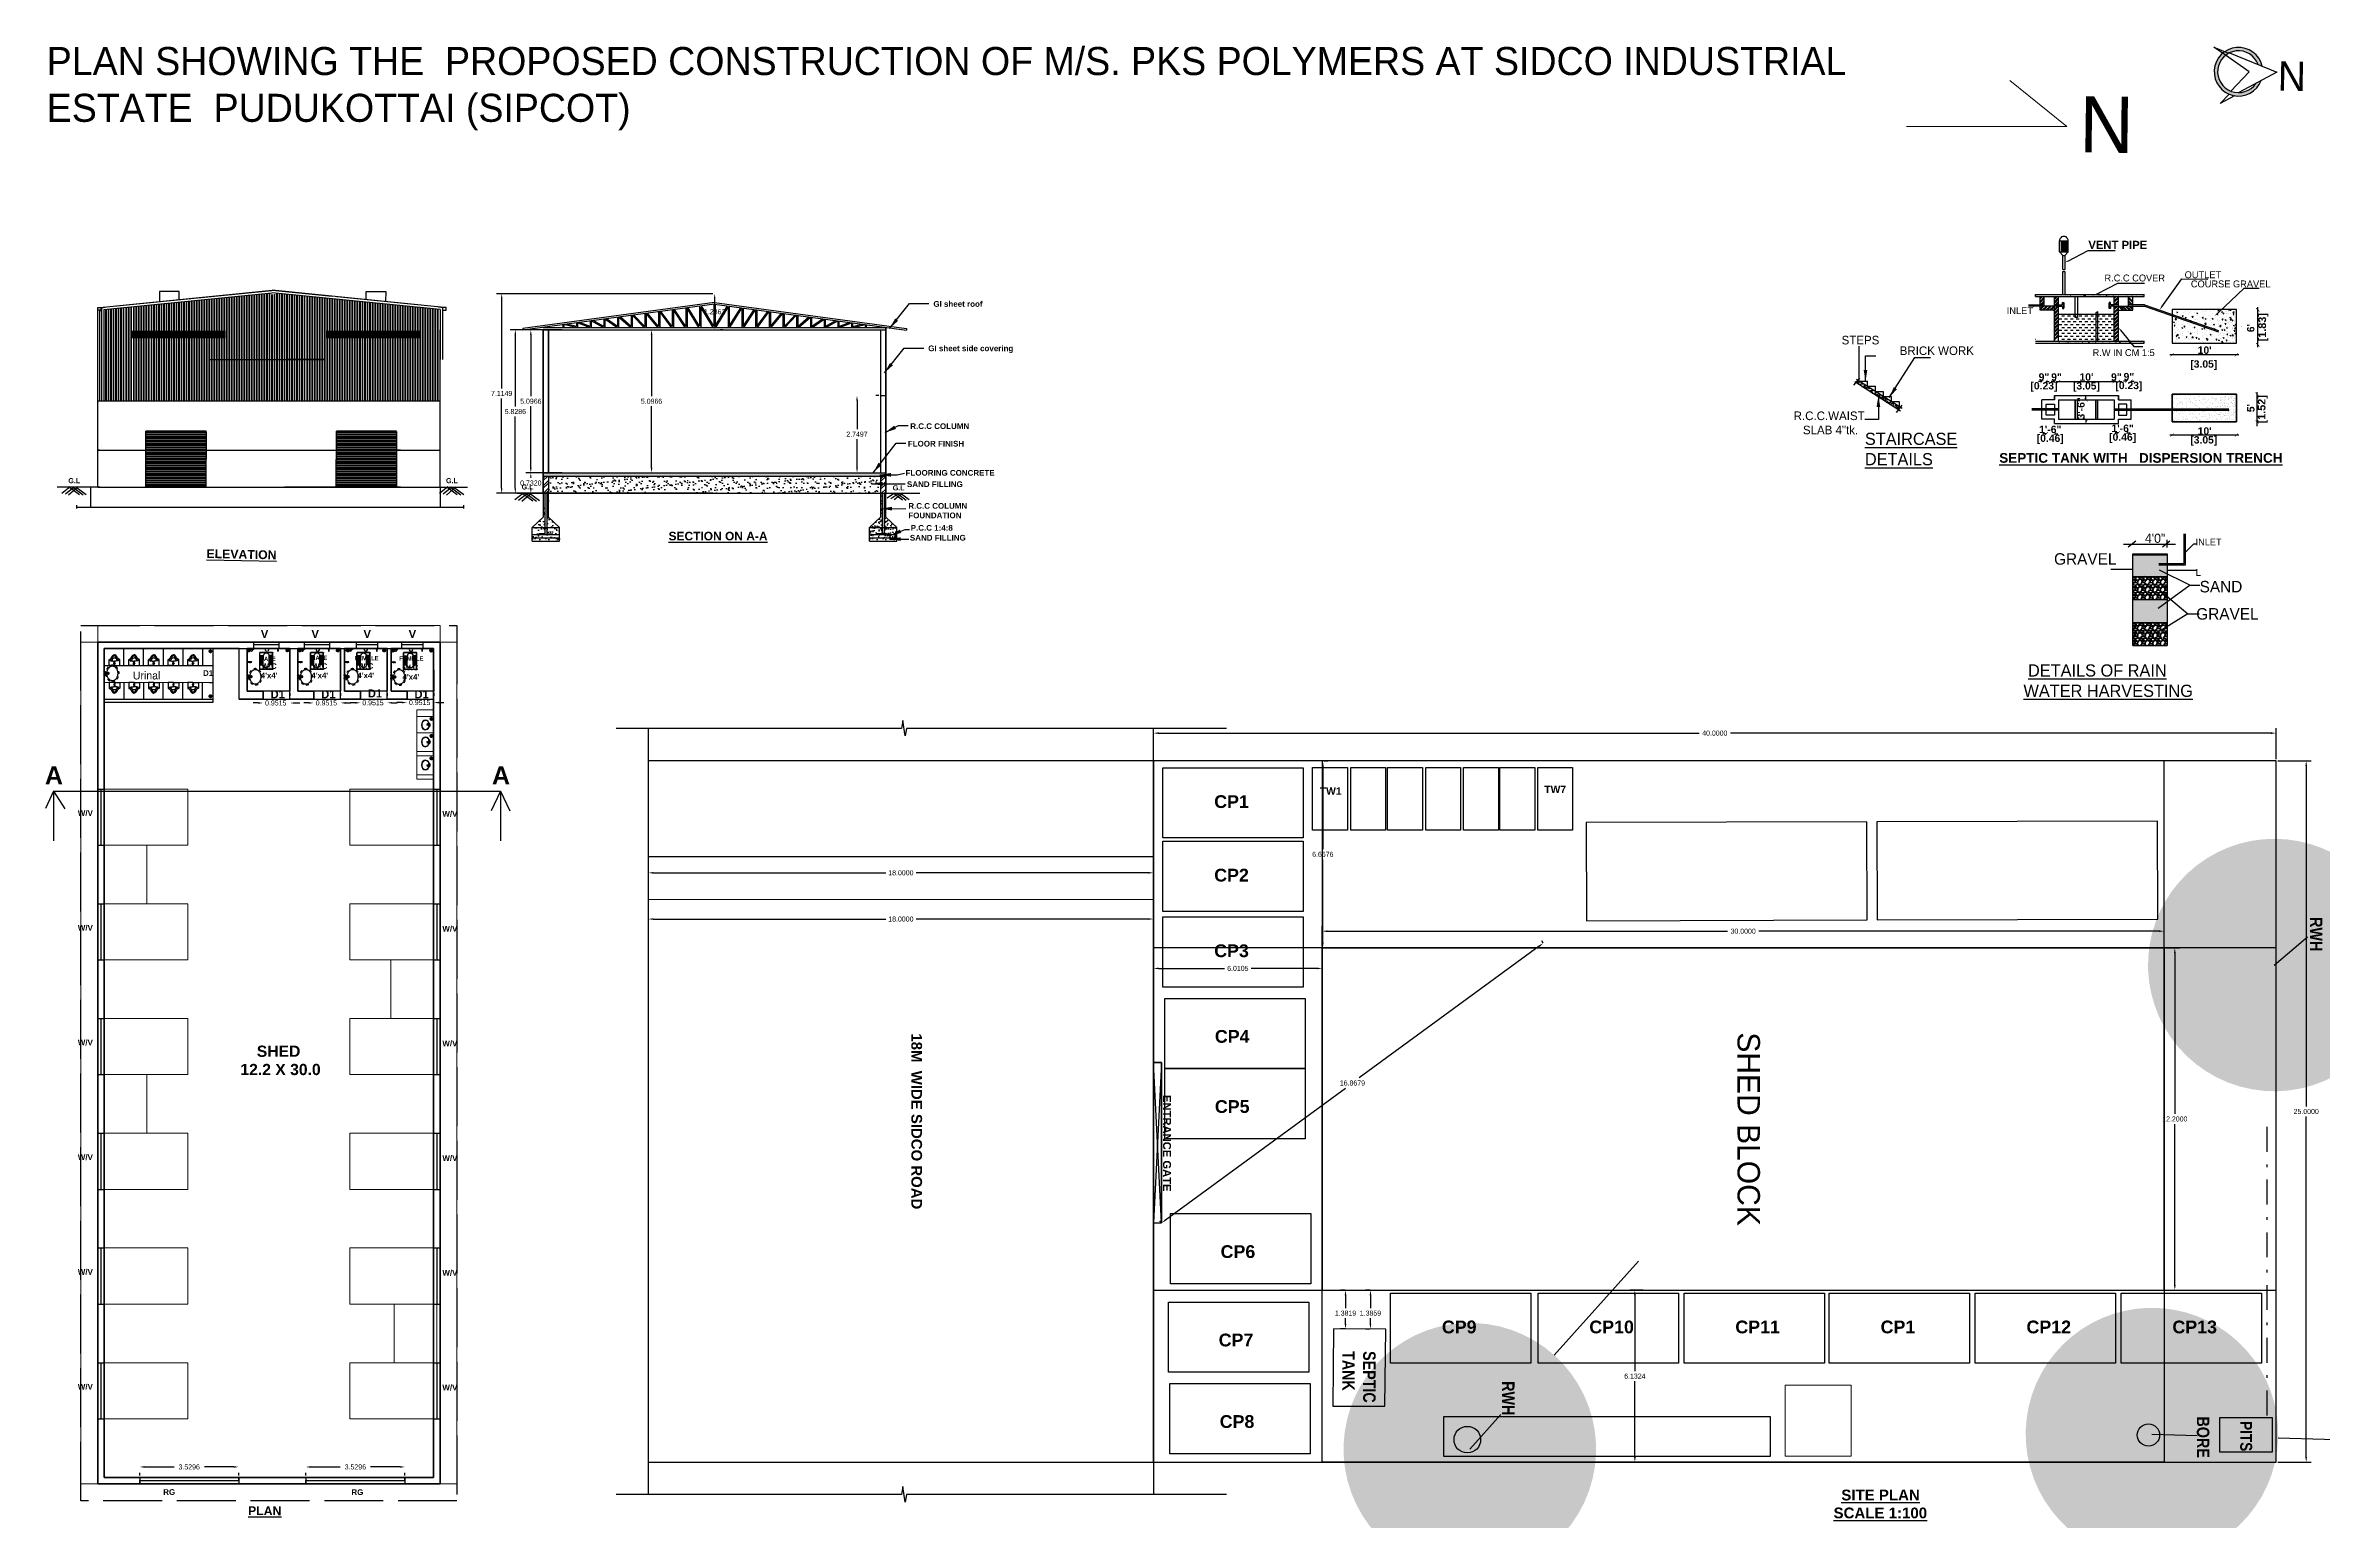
# Model space of a CAD drawing. Header units: metres. Extents: x 2267060 to 2267206, y 3909 to 3962.
# Drawn here: x 2267125.1 to 2267206.2, y 3909.3 to 3961.9 of the extents above; entities that cross this region are included whole.
import ezdxf

# ---------------------------------------------------------------- set-up
doc = ezdxf.new("R2010")
doc.units = ezdxf.units.M
doc.header["$LTSCALE"] = 3.5
doc.header["$MEASUREMENT"] = 0
for name, pattern in [('ACAD_ISO02W100', [15, 12, -3]), ('DASHDOT', [25.4, 12.7, -6.35, 0, -6.35]), ('DOT2', [0.125, 0, -0.125])]:
    doc.linetypes.add(name, pattern=pattern)
doc.layers.get('0').update_dxf_attribs({"linetype": 'CONTINUOUS'})
doc.layers.get('DEFPOINTS').update_dxf_attribs({"linetype": 'CONTINUOUS'})
for name, color, linetype in [('A-ANNO-TITLE', 7, 'CONTINUOUS'), ('ABLUTION_TAPS', 10, 'CONTINUOUS'), ('BLK_1_COVERED_AREA', 140, 'CONTINUOUS'), ('BLK_1_FIRE_TENDER_MOVEMENT', 57, 'CONTINUOUS'), ('BLK_1_FLR_0_BLT_UP_AREA', 1, 'CONTINUOUS'), ('BLK_1_FLR_0_CARPET_AREA', 10, 'CONTINUOUS'), ('BLK_1_FLR_0_EXIT_WIDTH_DOOR', 2, 'CONTINUOUS'), ('BLK_1_FLR_0_REGULAR_ROOM_1', 117, 'CONTINUOUS'), ('BLK_1_FLR_0_URINAL', 235, 'CONTINUOUS'), ('BLK_1_FLR_0_WATER_CLOSET', 57, 'CONTINUOUS'), ('BLK_1_HT_OF_BLDG', 5, 'CONTINUOUS'), ('BLK_1_LVL_0_BLDG_FOOT_PRINT', 1, 'CONTINUOUS'), ('BLK_1_LVL_0_FRONT_SETBACK', 2, 'CONTINUOUS'), ('BLK_1_LVL_0_REAR_SETBACK', 11, 'CONTINUOUS'), ('BLK_1_LVL_0_SIDE_SETBACK1', 171, 'CONTINUOUS'), ('BLK_1_LVL_0_SIDE_SETBACK2', 102, 'CONTINUOUS'), ('BLK_1_PARAPET_HT', 233, 'CONTINUOUS'), ('FURN', 35, 'CONTINUOUS'), ('FURN1', 4, 'CONTINUOUS'), ('ID', 3, 'CONTINUOUS'), ('LOADING_UNLOADING', 175, 'CONTINUOUS'), ('MAIN_GATE', 57, 'CONTINUOUS'), ('OPEN_PARKING', 203, 'CONTINUOUS'), ('PARKING_SLOT', 30, 'CONTINUOUS'), ('PLOT_BOUNDARY', 70, 'CONTINUOUS'), ('RWH', 130, 'CONTINUOUS'), ('sanitary', 42, 'CONTINUOUS'), ('SEAT', 2, 'CONTINUOUS'), ('SEPTIC_TANK', 146, 'CONTINUOUS'), ('SEPTIC_TANK_1', 146, 'CONTINUOUS'), ('SURRENDER_ROAD_WIDTH', 2, 'CONTINUOUS'), ('TOILET', 8, 'CONTINUOUS'), ('TWO_WHEELER_PARKING', 175, 'CONTINUOUS')]:
    doc.layers.add(name, color=color, linetype=linetype)
for name, color, linetype, lineweight in [('AR_DIM WRK', 3, 'CONTINUOUS', 13), ('AR_FURN', 31, 'CONTINUOUS', 18), ('BLK_1_FLR_0_CHAJJA', 161, 'CONTINUOUS', 0), ('BLK_1_FLR_0_DRINKING_WATER', 7, 'CONTINUOUS', 5), ('BLK_1_FLR_0_ROOM_1_LIGHT_VENTILATION_1', 161, 'CONTINUOUS', 0), ('BLK_1_FLR_0_WASH', 243, 'CONTINUOUS', 5), ('BLK_1_PLINTH_HEIGHT', 161, 'CONTINUOUS', 0), ('DIST_EXIT', 161, 'CONTINUOUS', 0), ('NORTH_DIRECTION', 7, 'CONTINUOUS', 0), ('NOTIFIED_ROAD', 183, 'CONTINUOUS', 13), ('WASTE_DISPOSAL', 7, 'CONTINUOUS', 0)]:
    doc.layers.add(name, color=color, linetype=linetype, lineweight=lineweight)
doc.styles.add('L.IND.REFER1', font='eurr____.ttf', dxfattribs={"height": 8})
doc.styles.add('RomanS', font='arialbd.ttf', dxfattribs={"height": 0.4})
doc.styles.add('UATEXT', font='GOTHIC.TTF')
doc.styles.add('USA TEXT', font='GOTHIC.TTF')
doc.dimstyles.new('DIM4', dxfattribs={"dimtxt": 0.4, "dimasz": 0.4, "dimexe": 0.4, "dimexo": 0.4, "dimgap": 1.5, "dimtad": 0, "dimzin": 0, "dimdsep": 46, "dimtxsty": 'RomanS', "dimcen": -0.09375, "dimdle": 5, "dimclrd": 6, "dimclrt": 3, "dimadec": 0, "dimazin": 0, "dimtfac": 1, "dimtix": 1, "dimtofl": 0, "dimtmove": 2, "dimatfit": 3, "dimfxl": 0, "dimtolj": 1, "dimtzin": 0, "dimlwd": -1, "dimarcsym": 0})
doc.dimstyles.new('HH', dxfattribs={"dimtxt": 9, "dimasz": 9, "dimexe": 0.18, "dimexo": 0.0625, "dimgap": 0.09, "dimtad": 1, "dimdec": 1, "dimlfac": 2, "dimzin": 0, "dimdsep": 46, "dimlunit": 4, "dimtxsty": 'Standard', "dimblk": 'ARCHTICK', "dimcen": 0.09, "dimse1": 1, "dimse2": 1, "dimclrd": 6, "dimclre": 6, "dimclrt": 3, "dimadec": 0, "dimazin": 0, "dimtfac": 1, "dimtdec": 1, "dimtix": 1, "dimtofl": 0, "dimtmove": 2, "dimatfit": 3, "dimldrblk": 'DOT', "dimfxl": 0, "dimtolj": 1, "dimtzin": 0, "dimarcsym": 0})
doc.dimstyles.get("Standard").update_dxf_attribs({"dimtxt": 0.18, "dimasz": 0.18, "dimexe": 0.18, "dimexo": 0.0625, "dimgap": 0.09, "dimtad": 0, "dimtih": 1, "dimtoh": 1, "dimdec": 4, "dimzin": 0, "dimdsep": 46, "dimtxsty": 'Standard', "dimcen": 0.09, "dimadec": 0, "dimazin": 0, "dimtfac": 1, "dimtdec": 4, "dimtofl": 0, "dimtmove": 0, "dimatfit": 3, "dimfxl": 0, "dimtolj": 1, "dimtzin": 0, "dimarcsym": 0})

msp = doc.modelspace()

# ---------------------------------------------------------------- texts
at = {"color": 7, "lineweight": 30}
msp.add_text('N', height=1.0404, rotation=358.969806, dxfattribs=at).set_placement((2267204.61923, 3960.30564))
at = {"color": 7, "linetype": 'Continuous', "lineweight": 30, "style": 'RomanS'}
msp.add_text('VENT PIPE', height=0.2875, dxfattribs=at).set_placement((2267197.87955, 3954.65937))
at = {"color": 7, "lineweight": 30}
for s, height, p in [('R.C.C COVER', 0.2462221, (2267198.45304, 3953.49844)), ('OUTLET', 0.246222, (2267201.30997, 3953.61473)), ('COURSE GRAVEL', 0.2462221, (2267201.53202, 3953.28699)), ('INLET', 0.246222, (2267194.97244, 3952.33265)), ('R.W IN CM 1:5', 0.2462221, (2267198.02981, 3950.83808))]:
    msp.add_text(s, height=height, dxfattribs=at).set_placement(p)
at = {"color": 7, "linetype": 'Continuous', "lineweight": 30}
for s, height, p in [('STEPS', 0.306667, (2267189.08702, 3951.25392)), ('BRICK WORK ', 0.3066667, (2267191.15789, 3950.87704)), ('R.C.C.WAIST ', 0.3066667, (2267187.37891, 3948.55636)), (' SLAB 4"tk.', 0.3066667, (2267187.5953, 3948.05068)), ('GRAVEL', 0.409509, (2267196.65715, 3943.4023)), ('SAND ', 0.409509, (2267201.84363, 3942.41571)), ('GRAVEL', 0.409509, (2267201.72366, 3941.44452))]:
    msp.add_text(s, height=height, dxfattribs=at).set_placement(p)
at = {"color": 7, "lineweight": 30, "style": 'L.IND.REFER1'}
for s, height, p in [('4\'0"', 0.326756, (2267199.89623, 3944.18137)), ('INLET ', 0.245067, (2267201.69902, 3944.08927)), ('L ', 0.245067, (2267201.70534, 3943.00371))]:
    msp.add_text(s, height=height, dxfattribs=at).set_placement(p)
at = {"color": 7, "style": 'RomanS'}
for s, height, p in [('A', 0.63532, (2267125.07349, 3935.57687)), ('A', 0.63532, (2267141.0021, 3935.57687)), ('SHED', 0.4, (2267132.62224, 3925.86114)), ('12.2 X 30.0', 0.4, (2267132.03848, 3925.21027))]:
    msp.add_text(s, height=height, dxfattribs=at).set_placement(p)
at = {"color": 50, "style": 'L.IND.REFER1'}
msp.add_text('SHED BLOCK', height=0.8, rotation=270, dxfattribs=at).set_placement((2267185.37793, 3926.7341))
at = {"color": 0, "insert": (2267125.13748, 3961.85426), "char_height": 1, "attachment_point": 1, "style": 'UATEXT'}
msp.add_mtext_dynamic_manual_height_columns('PLAN SHOWING THE  PROPOSED CONSTRUCTION OF M/S. PKS POLYMERS AT SIDCO INDUSTRIAL ESTATE  PUDUKOTTAI (SIPCOT)', width=64.9338715, gutter_width=1.5, heights=[0], dxfattribs=at)
at = {"color": 7, "lineweight": 30, "attachment_point": 1}
for s, insert, char_height, width in [('{\\fArial|b1|i0|c0|p34; GI sheet roof}', (2267156.64901, 3952.79783), 0.2033333, 11.2364814), ('{\\fArial|b1|i0|c0|p34; GI sheet side covering}', (2267156.46601, 3951.21505), 0.2033333, 11.2364814), ('{\\fArial|b1|i0|c0|p34;R.C.C COLUMN}', (2267155.90496, 3948.44145), 0.2033333, 4.3131001), ('{\\fArial|b1|i0|c0|p34;FLOOR FINISH}', (2267155.81864, 3947.81659), 0.2033333, 4.3131001), ('{\\LSTAIRCASE \\PDETAILS}', (2267189.91747, 3948.10515), 0.4344444, 12.3841791), ('{\\fArial|b1|i0|c0|p34;FLOORING CONCRETE}', (2267155.73844, 3946.7787), 0.2033333, 4.3131001), ('{\\fArial|b1|i0|c0|p34;\\LSEPTIC TANK WITH   DISPERSION TRENCH\\P\\fArial|b0|i0|c0|p34;     }', (2267194.70344, 3947.3808), 0.345, 13.4674148), ('{\\fArial|b1|i0|c0|p34;SAND FILLING}', (2267155.78758, 3946.37208), 0.2033333, 4.3131001), ('{\\fArial|b1|i0|c0|p34;R.C.C COLUMN \\PFOUNDATION}', (2267155.83444, 3945.59981), 0.2033333, 4.3131001), ('{\\fArial|b1|i0|c0|p34;SAND FILLING}', (2267155.89177, 3944.46466), 0.2033333, 4.3131001), ('{\\fArial|b1|i0|c0|p34;P.C.C 1:4:8}', (2267155.92066, 3944.81736), 0.2033333, 4.3131001), ('{\\W7.25289;\\L \\W1;DETAILS OF RAIN \\P{\\W6.252891; }WATER HARVESTING}', (2267194.55878, 3939.8498), 0.4344444, 12.3841791), ('{\\fArial|b1|i0|c0|p34;W/V}', (2267126.24489, 3934.65064), 0.2033333, 4.3131001), ('{\\fArial|b1|i0|c0|p34;W/V}', (2267139.23378, 3934.61945), 0.2033333, 4.3131001), ('{\\fArial|b1|i0|c0|p34;W/V}', (2267126.24489, 3930.56151), 0.2033333, 4.3131001), ('{\\fArial|b1|i0|c0|p34;W/V}', (2267139.23378, 3930.53032), 0.2033333, 4.3131001), ('{\\fArial|b1|i0|c0|p34;W/V}', (2267126.24489, 3926.47238), 0.2033333, 4.3131001), ('{\\fArial|b1|i0|c0|p34;W/V}', (2267139.23378, 3926.44119), 0.2033333, 4.3131001), ('{\\fArial|b1|i0|c0|p34;W/V}', (2267126.24489, 3922.38325), 0.2033333, 4.3131001), ('{\\fArial|b1|i0|c0|p34;W/V}', (2267139.23378, 3922.35206), 0.2033333, 4.3131001), ('{\\fArial|b1|i0|c0|p34;W/V}', (2267126.24489, 3918.29412), 0.2033333, 4.3131001), ('{\\fArial|b1|i0|c0|p34;W/V}', (2267139.23378, 3918.26293), 0.2033333, 4.3131001), ('{\\fArial|b1|i0|c0|p34;W/V}', (2267126.24489, 3914.20498), 0.2033333, 4.3131001), ('{\\fArial|b1|i0|c0|p34;W/V}', (2267139.23378, 3914.1738), 0.2033333, 4.3131001), ('{\\fArial|b1|i0|c0|p34;RG}', (2267129.28693, 3910.45128), 0.2033333, 4.3131001), ('{\\fArial|b1|i0|c0|p34;RG}', (2267135.99137, 3910.44562), 0.2033333, 4.3131001)]:
    msp.add_mtext(s, dxfattribs=dict(at, insert=insert, char_height=char_height, width=width))
at = {"color": 7, "lineweight": 30, "attachment_point": 5, "rotation": 90, "style": 'RomanS'}
for s, insert, char_height in [("\\A1;6'", (2267203.66602, 3951.83606), 0.263198), ('\\A1;[1.83]', (2267204.11487, 3951.86675), 0.275477), ('\\A1;3\'-6"', (2267197.61715, 3948.97544), 0.263198), ('\\A1;[1.52]', (2267204.09256, 3948.94238), 0.275477), ("\\A1;5'", (2267203.66874, 3948.9854), 0.263198)]:
    msp.add_mtext(s, dxfattribs=dict(at, insert=insert, char_height=char_height))
at = {"color": 7, "lineweight": 30, "char_height": 0.263198, "attachment_point": 5, "style": 'RomanS'}
for s, insert in [("\\A1;10'", (2267202.02272, 3951.04648)), ('\\A1;9"', (2267196.29768, 3950.09278)), ('\\A1;9"', (2267196.74423, 3950.09092)), ("\\A1;10'", (2267197.81099, 3950.09092)), ('\\A1;9"', (2267198.87774, 3950.09092)), ('\\A1;9"', (2267199.32429, 3950.10504)), ('\\A1;[3.05]', (2267201.99221, 3950.51683)), ('\\A1;[0.23]', (2267196.29768, 3949.74073)), ('\\A1;[3.05]', (2267197.81099, 3949.73888)), ('\\A1;[0.23]', (2267199.32429, 3949.75299)), ('\\A1;1\'-6"', (2267199.10088, 3948.26323)), ('\\A1;[0.46]', (2267196.5211, 3947.87045)), ('\\A1;1\'-6"', (2267196.5211, 3948.22249)), ('\\A1;[0.46]', (2267199.10088, 3947.91118)), ('\\A1;[3.05]', (2267201.99221, 3947.81363)), ("\\A1;10'", (2267202.02272, 3948.16567))]:
    msp.add_mtext(s, dxfattribs=dict(at, insert=insert))
at = {"color": 7, "linetype": 'Continuous', "lineweight": 30, "attachment_point": 1, "style": 'RomanS'}
for s, insert, char_height, width in [('{\\fArial|b1|i0|c0|p34;G.L}', (2267125.90659, 3946.48975), 0.183, 0.6605888), ('{\\fArial|b1|i0|c0|p34;G.L}', (2267139.36377, 3946.48975), 0.183, 0.6605888), ('{\\fArial|b1|i0|c0|p34;G.L}', (2267142.05796, 3946.26589), 0.183, 0.6605888), ('{\\fArial|b1|i0|c0|p34;G.L}', (2267155.27855, 3946.23441), 0.183, 0.6605888), ('{\\LSECTION ON A-A}', (2267147.29255, 3944.57518), 0.305, 7.5762537)]:
    msp.add_mtext(s, dxfattribs=dict(at, insert=insert, char_height=char_height, width=width))
at = {"color": 7, "linetype": 'Continuous', "lineweight": 30, "char_height": 0.312074, "width": 7.7519738, "attachment_point": 1, "style": 'RomanS'}
for s, insert, rotation in [('{\\LELEVATION}', (2267130.83407, 3943.95534), 358.8410569), ('{\\LPLAN }', (2267132.31145, 3909.84139), 359.7480603)]:
    msp.add_mtext(s, dxfattribs=dict(at, insert=insert, rotation=rotation))
at = {"color": 7, "lineweight": 30, "ltscale": 2, "attachment_point": 1}
for s, width, insert, char_height in [('{\\fArial|b1|i0|c0|p34;V}', 28.8326004, (2267132.76528, 3941.07238), 0.2847624), ('{\\fArial|b1|i0|c0|p34;V}', 28.8326004, (2267134.56877, 3941.07238), 0.2847624), ('{\\fArial|b1|i0|c0|p34;V}', 28.8326004, (2267136.42369, 3941.07238), 0.2847624), ('{\\fArial|b1|i0|c0|p34;V}', 28.8326004, (2267138.03338, 3941.07238), 0.2847624), ('{\\fArial|b1|i0|c0|p34;D1}', 28.8326004, (2267130.70929, 3939.64057), 0.2), ("{\\fArial|b1|i0|c0|p34;\\W9.89907;                                                                                                   \\W1;W.C\\P\\W9.99654;                                                                                                  \\W1;4'x4'}", 152.6764381, (2267056.72526, 3939.88779), 0.2), ("{\\fArial|b1|i0|c0|p34;\\W9.89907;                                                                                                   \\W1;W.C\\P\\W9.99654;                                                                                                  \\W1;4'x4'}", 152.6764381, (2267058.52876, 3939.88779), 0.2), ("{\\fArial|b1|i0|c0|p34;\\W9.89907;                                                                                                   \\W1;W.C\\P\\W9.99654;                                                                                                  \\W1;4'x4'}", 152.6764381, (2267060.16685, 3939.89206), 0.2), ("{\\fArial|b1|i0|c0|p34;\\W9.89907;                                                                                                   \\W1;W.C\\P\\W9.99654;                                                                                                  \\W1;4'x4'}", 152.6764381, (2267061.77313, 3939.83472), 0.2), ('{\\fArial|b1|i0|c0|p34;D1}', 28.8326004, (2267133.11352, 3938.92595), 0.2847624), ('{\\fArial|b1|i0|c0|p34;D1}', 28.8326004, (2267134.91702, 3938.92595), 0.2847624), ('{\\fArial|b1|i0|c0|p34;D1}', 28.8326004, (2267138.23924, 3938.92595), 0.2847624)]:
    msp.add_mtext_dynamic_manual_height_columns(s, width=width, gutter_width=12.5, heights=[0], dxfattribs=dict(at, insert=insert, char_height=char_height))
at = {"color": 7, "lineweight": 30, "insert": (2267136.57813, 3938.95543), "char_height": 0.2847624, "attachment_point": 1}
msp.add_mtext_dynamic_manual_height_columns('{\\fArial|b1|i0|c0|p34;D1}', width=28.8326004, gutter_width=12.5, heights=[0], dxfattribs=at)
at = {"color": 7, "lineweight": 30, "attachment_point": 1, "style": 'RomanS'}
for s, insert, char_height, width in [('TW1', (2267170.49608, 3935.46405), 0.263143, 0.9498864), ('TW7', (2267178.49488, 3935.52538), 0.263143, 0.9498864), ('CP1', (2267166.7334, 3935.18528), 0.454646, 1.6411704), ('CP2', (2267166.7334, 3932.5642), 0.454646, 1.6411704), ('CP3', (2267166.7334, 3929.86885), 0.454646, 1.6411704), ('CP4', (2267166.75708, 3926.81696), 0.454646, 1.6411704), ('CP5', (2267166.75708, 3924.31696), 0.454646, 1.6411704), ('CP6', (2267166.96107, 3919.14632), 0.454646, 1.6411704), ('CP7', (2267166.89336, 3915.9952), 0.454646, 1.6411704), ('CP9', (2267174.8452, 3916.46003), 0.454646, 1.6411704), ('CP10', (2267180.09866, 3916.46003), 0.454646, 1.6411704), ('CP11', (2267185.30108, 3916.46003), 0.454646, 1.6411704), ('CP1', (2267190.47711, 3916.46003), 0.454646, 1.6411704), ('CP12', (2267195.67442, 3916.46003), 0.454646, 1.6411704), ('CP13', (2267200.87347, 3916.46003), 0.454646, 1.6411704), ('CP8', (2267166.92963, 3913.08911), 0.454646, 1.6411704)]:
    msp.add_mtext(s, dxfattribs=dict(at, insert=insert, char_height=char_height, width=width))
at = {"color": 7, "lineweight": 30, "ltscale": 15, "attachment_point": 1, "rotation": 270}
for s, insert, char_height in [('{\\fArial Narrow|b1|i0|c0|p34;RWH}', (2267206.22023, 3930.84222), 0.4447268), ('{\\fArial Narrow|b1|i0|c0|p34;SEPTIC \\PTANK}', (2267172.48487, 3915.37246), 0.4447268), ('{\\fArial Narrow|b1|i0|c0|p34;RWH}', (2267177.43387, 3914.30085), 0.4447268), ('{\\fArial Narrow|b1|i0|c0|p34;BORE}', (2267202.18993, 3913.04122), 0.4447268), ('{\\fArial Narrow|b1|i0|c0|p34;PITS}', (2267203.71243, 3912.87747), 0.4226286)]:
    msp.add_mtext_dynamic_manual_height_columns(s, width=119.7352949, gutter_width=150, heights=[0], dxfattribs=dict(at, insert=insert, char_height=char_height))
at = {"color": 7, "lineweight": 30, "ltscale": 2, "attachment_point": 1, "rotation": 270}
for s, width, insert, char_height in [('{\\fArial|b1|i0|c0|p34;\\W9.42799;                 \\W1;18M  WIDE SIDCO ROAD}', 53.6305748, (2267156.32401, 3950.40737), 0.3811944), ('{\\fArial|b1|i0|c0|p34;ENTRANCE GATE}', 148.9757203, (2267165.19551, 3924.49992), 0.2858958)]:
    msp.add_mtext_dynamic_manual_height_columns(s, width=width, gutter_width=12.5, heights=[0], dxfattribs=dict(at, insert=insert, char_height=char_height))
at = {"color": 7, "linetype": 'Continuous', "lineweight": 30, "insert": (2267101.89993, 3910.4343), "char_height": 0.3833333, "attachment_point": 1, "style": 'RomanS'}
msp.add_mtext_dynamic_manual_height_columns('{\\W9.93228;\\L                                                           \\W1;SITE PLAN\\P\\W9.90077;                                                           \\W1;SCALE 1:100}', width=177.1101477, gutter_width=12.5, heights=[0], dxfattribs=at)
at = {"layer": 'A-ANNO-TITLE', "color": 0, "style": 'USA TEXT'}
msp.add_text('Urinal', height=0.28, dxfattribs=at).set_placement((2267128.20632, 3939.31289))
at = {"layer": 'BLK_1_FLR_0_WATER_CLOSET', "color": 1, "lineweight": 30, "ltscale": 2, "char_height": 0.15, "attachment_point": 1}
for insert in [(2267132.70214, 3940.1219), (2267134.53714, 3940.15508)]:
    msp.add_mtext_dynamic_manual_height_columns('{\\fArial|b1|i0|c0|p34;MALE}', width=28.8326004, gutter_width=12.5, heights=[0], dxfattribs=dict(at, insert=insert))
at = {"layer": 'BLK_1_FLR_0_WATER_CLOSET', "color": 2, "lineweight": 30, "ltscale": 2, "char_height": 0.15, "attachment_point": 1}
for insert in [(2267136.10247, 3940.1456), (2267137.6964, 3940.13082)]:
    msp.add_mtext_dynamic_manual_height_columns('{\\fArial|b1|i0|c0|p34;FEMALE}', width=28.8326004, gutter_width=12.5, heights=[0], dxfattribs=dict(at, insert=insert))
at = {"layer": 'NORTH_DIRECTION', "color": 7, "insert": (2267197.57787, 3960.1014), "char_height": 2, "attachment_point": 1, "rotation": 359.2358085, "style": 'USA TEXT'}
msp.add_mtext_dynamic_manual_height_columns('N', width=1.1850696, gutter_width=30, heights=[2.65126], dxfattribs=at)

# ---------------------------------------------------------------- blocks, each defined once
blk = doc.blocks.new('*D9')
at = {"color": 0, "lineweight": -2}
for p, q in [((2267148.866, 3953.062), (2267141.166, 3953.062)), ((2267141.346, 3952.882), (2267141.346, 3949.685)), ((2267141.346, 3946.127), (2267141.346, 3949.325)), ((2267148.866, 3945.947), (2267141.166, 3945.947))]:
    blk.add_line(p, q, dxfattribs=at)
at = {"color": 0}
for points in [[(2267141.316, 3952.882), (2267141.376, 3952.882), (2267141.346, 3953.062)], [(2267141.316, 3946.127), (2267141.376, 3946.127), (2267141.346, 3945.947)]]:
    blk.add_solid(points, dxfattribs=at)
at = {"layer": 'DEFPOINTS', "color": 0}
for p in [(2267148.929, 3953.062), (2267141.346, 3945.947), (2267148.929, 3945.947)]:
    blk.add_point(p, dxfattribs=at)
at = {"color": 0, "insert": (2267141.346, 3949.505), "char_height": 0.18, "attachment_point": 5}
blk.add_mtext('\\A1;7.1149', dxfattribs=at)
blk = doc.blocks.new('*D10')
at = {"layer": 'BLK_1_HT_OF_BLDG', "color": 0, "lineweight": -2}
for p, q in [((2267142.793, 3951.776), (2267141.653, 3951.776)), ((2267141.833, 3951.596), (2267141.833, 3949.042)), ((2267141.833, 3946.127), (2267141.833, 3948.682)), ((2267142.824, 3945.947), (2267141.653, 3945.947))]:
    blk.add_line(p, q, dxfattribs=at)
at = {"layer": 'BLK_1_HT_OF_BLDG', "color": 0}
for points in [[(2267141.803, 3951.596), (2267141.863, 3951.596), (2267141.833, 3951.776)], [(2267141.803, 3946.127), (2267141.863, 3946.127), (2267141.833, 3945.947)]]:
    blk.add_solid(points, dxfattribs=at)
at = {"layer": 'DEFPOINTS', "color": 0}
for p in [(2267141.833, 3951.776), (2267142.855, 3951.776), (2267142.886, 3945.947)]:
    blk.add_point(p, dxfattribs=at)
at = {"layer": 'BLK_1_HT_OF_BLDG', "color": 0, "insert": (2267141.833, 3948.862), "char_height": 0.18, "attachment_point": 5}
blk.add_mtext('\\A1;5.8286', dxfattribs=at)
blk = doc.blocks.new('*D11')
at = {"color": 0, "lineweight": -2}
for p, q in [((2267143.506, 3951.776), (2267142.205, 3951.776)), ((2267142.385, 3951.596), (2267142.385, 3949.408)), ((2267142.385, 3946.859), (2267142.385, 3949.048)), ((2267143.506, 3946.679), (2267142.205, 3946.679))]:
    blk.add_line(p, q, dxfattribs=at)
at = {"color": 0}
for points in [[(2267142.355, 3951.596), (2267142.415, 3951.596), (2267142.385, 3951.776)], [(2267142.355, 3946.859), (2267142.415, 3946.859), (2267142.385, 3946.679)]]:
    blk.add_solid(points, dxfattribs=at)
at = {"layer": 'DEFPOINTS', "color": 0}
for p in [(2267142.385, 3951.776), (2267143.569, 3951.776), (2267143.569, 3946.679)]:
    blk.add_point(p, dxfattribs=at)
at = {"color": 0, "insert": (2267142.385, 3949.228), "char_height": 0.18, "attachment_point": 5}
blk.add_mtext('\\A1;5.0966', dxfattribs=at)
blk = doc.blocks.new('_ArchTick')
at = {"color": 0, "linetype": 'ByBlock', "const_width": 0.15}
blk.add_lwpolyline([(-0.5, -0.5), (0.5, 0.5)], dxfattribs=at)
blk = doc.blocks.new('*D6')
at = {"color": 0, "lineweight": -2}
for p, q in [((2267164.57, 3936.475), (2267164.57, 3937.579)), ((2267164.75, 3937.399), (2267184.015, 3937.399)), ((2267204.39, 3937.399), (2267185.125, 3937.399)), ((2267204.57, 3936.475), (2267204.57, 3937.579))]:
    blk.add_line(p, q, dxfattribs=at)
at = {"color": 0}
for points in [[(2267164.75, 3937.429), (2267164.75, 3937.369), (2267164.57, 3937.399)], [(2267204.39, 3937.429), (2267204.39, 3937.369), (2267204.57, 3937.399)]]:
    blk.add_solid(points, dxfattribs=at)
at = {"layer": 'DEFPOINTS', "color": 0}
for p in [(2267204.57, 3937.399), (2267164.57, 3936.413), (2267204.57, 3936.413)]:
    blk.add_point(p, dxfattribs=at)
at = {"color": 0, "insert": (2267184.57, 3937.399), "char_height": 0.18, "attachment_point": 5}
blk.add_mtext('\\A1;40.0000', dxfattribs=at)
blk = doc.blocks.new('*D7')
at = {"color": 0, "lineweight": -2}
for p, q in [((2267204.632, 3936.413), (2267205.821, 3936.413)), ((2267205.641, 3936.233), (2267205.641, 3924.093)), ((2267205.641, 3911.593), (2267205.641, 3923.733)), ((2267204.632, 3911.413), (2267205.821, 3911.413))]:
    blk.add_line(p, q, dxfattribs=at)
at = {"color": 0}
for points in [[(2267205.611, 3936.233), (2267205.671, 3936.233), (2267205.641, 3936.413)], [(2267205.611, 3911.593), (2267205.671, 3911.593), (2267205.641, 3911.413)]]:
    blk.add_solid(points, dxfattribs=at)
at = {"layer": 'DEFPOINTS', "color": 0}
for p in [(2267204.57, 3936.413), (2267204.57, 3911.413), (2267205.641, 3911.413)]:
    blk.add_point(p, dxfattribs=at)
at = {"color": 0, "insert": (2267205.641, 3923.913), "char_height": 0.18, "attachment_point": 5}
blk.add_mtext('\\A1;25.0000', dxfattribs=at)
blk = doc.blocks.new('*D8')
at = {"color": 0, "lineweight": -2}
for p, q in [((2267164.57, 3929.682), (2267164.57, 3928.833)), ((2267164.75, 3929.013), (2267167.095, 3929.013)), ((2267170.4, 3929.013), (2267168.055, 3929.013)), ((2267170.58, 3929.682), (2267170.58, 3928.833))]:
    blk.add_line(p, q, dxfattribs=at)
at = {"color": 0}
for points in [[(2267164.75, 3929.043), (2267164.75, 3928.983), (2267164.57, 3929.013)], [(2267170.4, 3929.043), (2267170.4, 3928.983), (2267170.58, 3929.013)]]:
    blk.add_solid(points, dxfattribs=at)
at = {"layer": 'DEFPOINTS', "color": 0}
for p in [(2267164.57, 3929.745), (2267170.58, 3929.745), (2267164.57, 3929.013)]:
    blk.add_point(p, dxfattribs=at)
at = {"color": 0, "insert": (2267167.575, 3929.013), "char_height": 0.18, "attachment_point": 5}
blk.add_mtext('\\A1;6.0105', dxfattribs=at)
blk = doc.blocks.new('*D3')
at = {"layer": 'DEFPOINTS', "color": 0}
for p in [(2267170.58, 3930.339), (2267170.58, 3929.745), (2267200.58, 3929.745)]:
    blk.add_point(p, dxfattribs=at)
at = {"layer": 'ID', "color": 0, "lineweight": -2}
for p, q in [((2267170.58, 3929.807), (2267170.58, 3930.519)), ((2267170.76, 3930.339), (2267185.025, 3930.339)), ((2267200.4, 3930.339), (2267186.135, 3930.339)), ((2267200.58, 3929.807), (2267200.58, 3930.519))]:
    blk.add_line(p, q, dxfattribs=at)
at = {"layer": 'ID', "color": 0}
for points in [[(2267170.76, 3930.369), (2267170.76, 3930.309), (2267170.58, 3930.339)], [(2267200.4, 3930.369), (2267200.4, 3930.309), (2267200.58, 3930.339)]]:
    blk.add_solid(points, dxfattribs=at)
at = {"layer": 'ID', "color": 0, "insert": (2267185.58, 3930.339), "char_height": 0.18, "attachment_point": 5}
blk.add_mtext('\\A1;30.0000', dxfattribs=at)
blk = doc.blocks.new('*D4')
at = {"layer": 'DEFPOINTS', "color": 0}
for p in [(2267200.58, 3929.745), (2267200.96, 3929.745), (2267200.58, 3917.545)]:
    blk.add_point(p, dxfattribs=at)
at = {"layer": 'ID', "color": 0, "lineweight": -2}
for p, q in [((2267200.643, 3929.745), (2267201.14, 3929.745)), ((2267200.96, 3929.565), (2267200.96, 3923.825)), ((2267200.96, 3917.725), (2267200.96, 3923.465)), ((2267200.643, 3917.545), (2267201.14, 3917.545))]:
    blk.add_line(p, q, dxfattribs=at)
at = {"layer": 'ID', "color": 0}
for points in [[(2267200.93, 3929.565), (2267200.99, 3929.565), (2267200.96, 3929.745)], [(2267200.93, 3917.725), (2267200.99, 3917.725), (2267200.96, 3917.545)]]:
    blk.add_solid(points, dxfattribs=at)
at = {"layer": 'ID', "color": 0, "insert": (2267200.96, 3923.645), "char_height": 0.18, "attachment_point": 5}
blk.add_mtext('\\A1;12.2000', dxfattribs=at)
blk = doc.blocks.new('*D5')
at = {"color": 0, "lineweight": -2}
for p, q in [((2267170.603, 3936.233), (2267170.603, 3933.259)), ((2267170.643, 3936.413), (2267170.783, 3936.413)), ((2267170.603, 3929.925), (2267170.603, 3932.899)), ((2267170.643, 3929.745), (2267170.783, 3929.745))]:
    blk.add_line(p, q, dxfattribs=at)
at = {"color": 0}
for points in [[(2267170.573, 3936.233), (2267170.633, 3936.233), (2267170.603, 3936.413)], [(2267170.573, 3929.925), (2267170.633, 3929.925), (2267170.603, 3929.745)]]:
    blk.add_solid(points, dxfattribs=at)
at = {"layer": 'DEFPOINTS', "color": 0}
for p in [(2267170.58, 3936.413), (2267170.603, 3936.413), (2267170.58, 3929.745)]:
    blk.add_point(p, dxfattribs=at)
at = {"color": 0, "insert": (2267170.603, 3933.079), "char_height": 0.18, "attachment_point": 5}
blk.add_mtext('\\A1;6.6676', dxfattribs=at)
blk = doc.blocks.new('*D2')
at = {"color": 0, "lineweight": -2}
for p, q in [((2267182.013, 3917.545), (2267181.542, 3917.545)), ((2267181.722, 3917.365), (2267181.722, 3914.659)), ((2267181.722, 3911.593), (2267181.722, 3914.299)), ((2267182.013, 3911.413), (2267181.542, 3911.413))]:
    blk.add_line(p, q, dxfattribs=at)
at = {"color": 0}
for points in [[(2267181.692, 3917.365), (2267181.752, 3917.365), (2267181.722, 3917.545)], [(2267181.692, 3911.593), (2267181.752, 3911.593), (2267181.722, 3911.413)]]:
    blk.add_solid(points, dxfattribs=at)
at = {"layer": 'DEFPOINTS', "color": 0}
for p in [(2267182.076, 3917.545), (2267181.722, 3911.413), (2267182.076, 3911.413)]:
    blk.add_point(p, dxfattribs=at)
at = {"color": 0, "insert": (2267181.722, 3914.479), "char_height": 0.18, "attachment_point": 5}
blk.add_mtext('\\A1;6.1324', dxfattribs=at)
blk = doc.blocks.new('*D12')
at = {"layer": 'DEFPOINTS', "color": 0}
for p in [(2267172.301, 3917.545), (2267172.348, 3917.545), (2267172.346, 3916.159)]:
    blk.add_point(p, dxfattribs=at)
at = {"layer": 'SEPTIC_TANK', "color": 0, "lineweight": -2}
for p, q in [((2267172.286, 3917.545), (2267172.121, 3917.545)), ((2267172.301, 3917.365), (2267172.301, 3916.905)), ((2267172.284, 3916.159), (2267172.121, 3916.159)), ((2267172.301, 3916.339), (2267172.301, 3916.545))]:
    blk.add_line(p, q, dxfattribs=at)
at = {"layer": 'SEPTIC_TANK', "color": 0}
for points in [[(2267172.271, 3917.365), (2267172.331, 3917.365), (2267172.301, 3917.545)], [(2267172.271, 3916.339), (2267172.331, 3916.339), (2267172.301, 3916.159)]]:
    blk.add_solid(points, dxfattribs=at)
at = {"layer": 'SEPTIC_TANK', "color": 0, "insert": (2267172.301, 3916.725), "char_height": 0.18, "attachment_point": 5}
blk.add_mtext('\\A1;1.3859', dxfattribs=at)
blk = doc.blocks.new('*D13')
at = {"layer": 'DEFPOINTS', "color": 0}
for p in [(2267171.413, 3917.545), (2267171.46, 3917.545), (2267171.458, 3916.163)]:
    blk.add_point(p, dxfattribs=at)
at = {"layer": 'SEPTIC_TANK', "color": 0, "lineweight": -2}
for p, q in [((2267171.398, 3917.545), (2267171.233, 3917.545)), ((2267171.413, 3917.365), (2267171.413, 3916.905)), ((2267171.396, 3916.163), (2267171.233, 3916.163)), ((2267171.413, 3916.343), (2267171.413, 3916.545))]:
    blk.add_line(p, q, dxfattribs=at)
at = {"layer": 'SEPTIC_TANK', "color": 0}
for points in [[(2267171.383, 3917.365), (2267171.443, 3917.365), (2267171.413, 3917.545)], [(2267171.383, 3916.343), (2267171.443, 3916.343), (2267171.413, 3916.163)]]:
    blk.add_solid(points, dxfattribs=at)
at = {"layer": 'SEPTIC_TANK', "color": 0, "insert": (2267171.413, 3916.725), "char_height": 0.18, "attachment_point": 5}
blk.add_mtext('\\A1;1.3819', dxfattribs=at)
blk = doc.blocks.new('*D14')
at = {"layer": 'BLK_1_FLR_0_EXIT_WIDTH_DOOR', "color": 0, "linetype": 'DOT2', "lineweight": -2, "ltscale": 400}
for p, q in [((2267128.449, 3910.933), (2267128.449, 3911.423)), ((2267131.979, 3910.933), (2267131.979, 3911.423))]:
    blk.add_line(p, q, dxfattribs=at)
at = {"layer": 'BLK_1_FLR_0_EXIT_WIDTH_DOOR', "color": 0, "linetype": 'Continuous', "lineweight": -2, "ltscale": 400}
for p, q in [((2267128.629, 3911.243), (2267129.674, 3911.243)), ((2267131.799, 3911.243), (2267130.754, 3911.243))]:
    blk.add_line(p, q, dxfattribs=at)
at = {"layer": 'BLK_1_FLR_0_EXIT_WIDTH_DOOR', "color": 0, "ltscale": 400}
for points in [[(2267128.629, 3911.273), (2267128.629, 3911.213), (2267128.449, 3911.243)], [(2267131.799, 3911.273), (2267131.799, 3911.213), (2267131.979, 3911.243)]]:
    blk.add_solid(points, dxfattribs=at)
at = {"layer": 'DEFPOINTS', "color": 0, "ltscale": 400}
for p in [(2267131.979, 3911.243), (2267128.449, 3910.871), (2267131.979, 3910.871)]:
    blk.add_point(p, dxfattribs=at)
at = {"layer": 'BLK_1_FLR_0_EXIT_WIDTH_DOOR', "color": 0, "ltscale": 400, "insert": (2267130.214, 3911.243), "char_height": 0.18, "attachment_point": 5}
blk.add_mtext('\\A1;3.5296', dxfattribs=at)
blk = doc.blocks.new('*D15')
at = {"layer": 'BLK_1_FLR_0_EXIT_WIDTH_DOOR', "color": 0, "linetype": 'DOT2', "lineweight": -2, "ltscale": 400}
for p, q in [((2267134.369, 3910.933), (2267134.369, 3911.423)), ((2267137.899, 3910.933), (2267137.899, 3911.423))]:
    blk.add_line(p, q, dxfattribs=at)
at = {"layer": 'BLK_1_FLR_0_EXIT_WIDTH_DOOR', "color": 0, "linetype": 'Continuous', "lineweight": -2, "ltscale": 400}
for p, q in [((2267134.549, 3911.243), (2267135.594, 3911.243)), ((2267137.719, 3911.243), (2267136.674, 3911.243))]:
    blk.add_line(p, q, dxfattribs=at)
at = {"layer": 'BLK_1_FLR_0_EXIT_WIDTH_DOOR', "color": 0, "ltscale": 400}
for points in [[(2267134.549, 3911.273), (2267134.549, 3911.213), (2267134.369, 3911.243)], [(2267137.719, 3911.273), (2267137.719, 3911.213), (2267137.899, 3911.243)]]:
    blk.add_solid(points, dxfattribs=at)
at = {"layer": 'DEFPOINTS', "color": 0, "ltscale": 400}
for p in [(2267137.899, 3911.243), (2267134.369, 3910.871), (2267137.899, 3910.871)]:
    blk.add_point(p, dxfattribs=at)
at = {"layer": 'BLK_1_FLR_0_EXIT_WIDTH_DOOR', "color": 0, "ltscale": 400, "insert": (2267136.134, 3911.243), "char_height": 0.18, "attachment_point": 5}
blk.add_mtext('\\A1;3.5296', dxfattribs=at)
blk = doc.blocks.new('*D16')
at = {"layer": 'BLK_1_PARAPET_HT', "color": 0, "linetype": 'DOT2', "lineweight": -2, "ltscale": 400}
for p, q in [((2267148.873, 3953.062), (2267148.755, 3953.062)), ((2267149.233, 3951.776), (2267148.755, 3951.776))]:
    blk.add_line(p, q, dxfattribs=at)
at = {"layer": 'BLK_1_PARAPET_HT', "color": 0, "lineweight": -2, "ltscale": 400}
for p, q in [((2267148.935, 3952.882), (2267148.935, 3952.599)), ((2267148.935, 3951.956), (2267148.935, 3952.239))]:
    blk.add_line(p, q, dxfattribs=at)
at = {"layer": 'BLK_1_PARAPET_HT', "color": 0, "ltscale": 400}
for points in [[(2267148.905, 3952.882), (2267148.965, 3952.882), (2267148.935, 3953.062)], [(2267148.905, 3951.956), (2267148.965, 3951.956), (2267148.935, 3951.776)]]:
    blk.add_solid(points, dxfattribs=at)
at = {"layer": 'DEFPOINTS', "color": 0, "ltscale": 400}
for p in [(2267148.935, 3953.062), (2267148.935, 3953.062), (2267149.296, 3951.776)]:
    blk.add_point(p, dxfattribs=at)
at = {"layer": 'BLK_1_PARAPET_HT', "color": 0, "ltscale": 400, "insert": (2267148.935, 3952.419), "char_height": 0.18, "attachment_point": 5}
blk.add_mtext('\\A1;1.2862', dxfattribs=at)
blk = doc.blocks.new('*D17')
at = {"layer": 'BLK_1_PLINTH_HEIGHT', "color": 0, "linetype": 'DOT2', "lineweight": -2, "ltscale": 400}
for p, q in [((2267142.766, 3946.679), (2267142.205, 3946.679)), ((2267142.766, 3945.947), (2267142.205, 3945.947))]:
    blk.add_line(p, q, dxfattribs=at)
at = {"layer": 'BLK_1_PLINTH_HEIGHT', "color": 0, "linetype": 'Continuous', "lineweight": -2, "ltscale": 400}
for p, q in [((2267142.385, 3946.499), (2267142.385, 3946.493)), ((2267142.385, 3946.127), (2267142.385, 3946.133))]:
    blk.add_line(p, q, dxfattribs=at)
at = {"layer": 'BLK_1_PLINTH_HEIGHT', "color": 0, "ltscale": 400}
for points in [[(2267142.355, 3946.499), (2267142.415, 3946.499), (2267142.385, 3946.679)], [(2267142.355, 3946.127), (2267142.415, 3946.127), (2267142.385, 3945.947)]]:
    blk.add_solid(points, dxfattribs=at)
at = {"layer": 'DEFPOINTS', "color": 0, "ltscale": 400}
for p in [(2267142.385, 3946.679), (2267142.829, 3946.679), (2267142.829, 3945.947)]:
    blk.add_point(p, dxfattribs=at)
at = {"layer": 'BLK_1_PLINTH_HEIGHT', "color": 0, "ltscale": 400, "insert": (2267142.385, 3946.313), "char_height": 0.18, "attachment_point": 5}
blk.add_mtext('\\A1;0.7320', dxfattribs=at)
blk = doc.blocks.new('*D18')
at = {"layer": 'BLK_1_FLR_0_REGULAR_ROOM_1', "color": 0, "linetype": 'DOT2', "lineweight": -2, "ltscale": 400}
for p, q in [((2267146.703, 3951.776), (2267146.867, 3951.776)), ((2267146.703, 3946.679), (2267146.867, 3946.679))]:
    blk.add_line(p, q, dxfattribs=at)
at = {"layer": 'BLK_1_FLR_0_REGULAR_ROOM_1', "color": 0, "linetype": 'Continuous', "lineweight": -2, "ltscale": 400}
for p, q in [((2267146.687, 3951.596), (2267146.687, 3949.408)), ((2267146.687, 3946.859), (2267146.687, 3949.048))]:
    blk.add_line(p, q, dxfattribs=at)
at = {"layer": 'BLK_1_FLR_0_REGULAR_ROOM_1', "color": 0, "ltscale": 400}
for points in [[(2267146.657, 3951.596), (2267146.717, 3951.596), (2267146.687, 3951.776)], [(2267146.657, 3946.859), (2267146.717, 3946.859), (2267146.687, 3946.679)]]:
    blk.add_solid(points, dxfattribs=at)
at = {"layer": 'DEFPOINTS', "color": 0, "ltscale": 400}
for p in [(2267146.64, 3951.776), (2267146.687, 3951.776), (2267146.64, 3946.679)]:
    blk.add_point(p, dxfattribs=at)
at = {"layer": 'BLK_1_FLR_0_REGULAR_ROOM_1', "color": 0, "ltscale": 400, "insert": (2267146.687, 3949.228), "char_height": 0.18, "attachment_point": 5}
blk.add_mtext('\\A1;5.0966', dxfattribs=at)
blk = doc.blocks.new('*D19')
at = {"layer": 'DEFPOINTS', "color": 0, "ltscale": 400}
for p in [(2267146.57, 3931.467), (2267164.57, 3931.467), (2267164.57, 3930.772)]:
    blk.add_point(p, dxfattribs=at)
at = {"layer": 'NOTIFIED_ROAD', "color": 0, "linetype": 'DOT2', "lineweight": -2, "ltscale": 400}
for p, q in [((2267146.57, 3931.405), (2267146.57, 3930.592)), ((2267164.57, 3931.405), (2267164.57, 3930.592))]:
    blk.add_line(p, q, dxfattribs=at)
at = {"layer": 'NOTIFIED_ROAD', "color": 0, "linetype": 'Continuous', "lineweight": -2, "ltscale": 400}
for p, q in [((2267146.75, 3930.772), (2267155.03, 3930.772)), ((2267164.39, 3930.772), (2267156.11, 3930.772))]:
    blk.add_line(p, q, dxfattribs=at)
at = {"layer": 'NOTIFIED_ROAD', "color": 0, "ltscale": 400}
for points in [[(2267146.75, 3930.802), (2267146.75, 3930.742), (2267146.57, 3930.772)], [(2267164.39, 3930.802), (2267164.39, 3930.742), (2267164.57, 3930.772)]]:
    blk.add_solid(points, dxfattribs=at)
at = {"layer": 'NOTIFIED_ROAD', "color": 0, "ltscale": 400, "insert": (2267155.57, 3930.772), "char_height": 0.18, "attachment_point": 5}
blk.add_mtext('\\A1;18.0000', dxfattribs=at)
blk = doc.blocks.new('*D20')
at = {"layer": 'DEFPOINTS', "color": 0, "ltscale": 400}
for p in [(2267146.57, 3932.997), (2267164.57, 3932.997), (2267164.57, 3932.42)]:
    blk.add_point(p, dxfattribs=at)
at = {"layer": 'SURRENDER_ROAD_WIDTH', "color": 0, "linetype": 'DOT2', "lineweight": -2, "ltscale": 400}
for p, q in [((2267146.57, 3932.935), (2267146.57, 3932.24)), ((2267164.57, 3932.935), (2267164.57, 3932.24))]:
    blk.add_line(p, q, dxfattribs=at)
at = {"layer": 'SURRENDER_ROAD_WIDTH', "color": 0, "linetype": 'Continuous', "lineweight": -2, "ltscale": 400}
for p, q in [((2267146.75, 3932.42), (2267155.03, 3932.42)), ((2267164.39, 3932.42), (2267156.11, 3932.42))]:
    blk.add_line(p, q, dxfattribs=at)
at = {"layer": 'SURRENDER_ROAD_WIDTH', "color": 0, "ltscale": 400}
for points in [[(2267146.75, 3932.45), (2267146.75, 3932.39), (2267146.57, 3932.42)], [(2267164.39, 3932.45), (2267164.39, 3932.39), (2267164.57, 3932.42)]]:
    blk.add_solid(points, dxfattribs=at)
at = {"layer": 'SURRENDER_ROAD_WIDTH', "color": 0, "ltscale": 400, "insert": (2267155.57, 3932.42), "char_height": 0.18, "attachment_point": 5}
blk.add_mtext('\\A1;18.0000', dxfattribs=at)
blk = doc.blocks.new('*D21')
at = {"layer": 'BLK_1_FLR_0_EXIT_WIDTH_DOOR', "color": 0, "linetype": 'DOT2', "lineweight": -2, "ltscale": 400}
for p, q in [((2267134.652, 3938.829), (2267134.652, 3938.295)), ((2267135.603, 3938.829), (2267135.603, 3938.295))]:
    blk.add_line(p, q, dxfattribs=at)
at = {"layer": 'BLK_1_FLR_0_EXIT_WIDTH_DOOR', "color": 0, "linetype": 'Continuous', "lineweight": -2, "ltscale": 400}
for p, q in [((2267134.472, 3938.475), (2267134.292, 3938.475)), ((2267135.783, 3938.475), (2267135.963, 3938.475))]:
    blk.add_line(p, q, dxfattribs=at)
at = {"layer": 'BLK_1_FLR_0_EXIT_WIDTH_DOOR', "color": 0, "ltscale": 400}
for points in [[(2267134.472, 3938.505), (2267134.472, 3938.445), (2267134.652, 3938.475)], [(2267135.783, 3938.505), (2267135.783, 3938.445), (2267135.603, 3938.475)]]:
    blk.add_solid(points, dxfattribs=at)
at = {"layer": 'DEFPOINTS', "color": 0, "ltscale": 400}
for p in [(2267134.652, 3938.892), (2267135.603, 3938.892), (2267135.603, 3938.475)]:
    blk.add_point(p, dxfattribs=at)
at = {"layer": 'BLK_1_FLR_0_EXIT_WIDTH_DOOR', "color": 0, "ltscale": 400, "insert": (2267135.101, 3938.475), "char_height": 0.18, "attachment_point": 5}
blk.add_mtext('\\A1;0.9515', dxfattribs=at)
blk = doc.blocks.new('*D22')
at = {"layer": 'BLK_1_FLR_0_EXIT_WIDTH_DOOR', "color": 0, "linetype": 'DOT2', "lineweight": -2, "ltscale": 400}
for p, q in [((2267136.313, 3938.829), (2267136.313, 3938.3)), ((2267137.264, 3938.829), (2267137.264, 3938.3))]:
    blk.add_line(p, q, dxfattribs=at)
at = {"layer": 'BLK_1_FLR_0_EXIT_WIDTH_DOOR', "color": 0, "linetype": 'Continuous', "lineweight": -2, "ltscale": 400}
for p, q in [((2267136.133, 3938.48), (2267135.953, 3938.48)), ((2267137.444, 3938.48), (2267137.624, 3938.48))]:
    blk.add_line(p, q, dxfattribs=at)
at = {"layer": 'BLK_1_FLR_0_EXIT_WIDTH_DOOR', "color": 0, "ltscale": 400}
for points in [[(2267136.133, 3938.51), (2267136.133, 3938.45), (2267136.313, 3938.48)], [(2267137.444, 3938.51), (2267137.444, 3938.45), (2267137.264, 3938.48)]]:
    blk.add_solid(points, dxfattribs=at)
at = {"layer": 'DEFPOINTS', "color": 0, "ltscale": 400}
for p in [(2267136.313, 3938.892), (2267137.264, 3938.892), (2267137.264, 3938.48)]:
    blk.add_point(p, dxfattribs=at)
at = {"layer": 'BLK_1_FLR_0_EXIT_WIDTH_DOOR', "color": 0, "ltscale": 400, "insert": (2267136.762, 3938.48), "char_height": 0.18, "attachment_point": 5}
blk.add_mtext('\\A1;0.9515', dxfattribs=at)
blk = doc.blocks.new('*D23')
at = {"layer": 'BLK_1_FLR_0_EXIT_WIDTH_DOOR', "color": 0, "linetype": 'DOT2', "lineweight": -2, "ltscale": 400}
for p, q in [((2267137.974, 3938.829), (2267137.974, 3938.309)), ((2267138.926, 3938.829), (2267138.926, 3938.309))]:
    blk.add_line(p, q, dxfattribs=at)
at = {"layer": 'BLK_1_FLR_0_EXIT_WIDTH_DOOR', "color": 0, "linetype": 'Continuous', "lineweight": -2, "ltscale": 400}
for p, q in [((2267137.794, 3938.489), (2267137.614, 3938.489)), ((2267139.106, 3938.489), (2267139.286, 3938.489))]:
    blk.add_line(p, q, dxfattribs=at)
at = {"layer": 'BLK_1_FLR_0_EXIT_WIDTH_DOOR', "color": 0, "ltscale": 400}
for points in [[(2267137.794, 3938.519), (2267137.794, 3938.459), (2267137.974, 3938.489)], [(2267139.106, 3938.519), (2267139.106, 3938.459), (2267138.926, 3938.489)]]:
    blk.add_solid(points, dxfattribs=at)
at = {"layer": 'DEFPOINTS', "color": 0, "ltscale": 400}
for p in [(2267137.974, 3938.892), (2267138.926, 3938.892), (2267138.926, 3938.489)]:
    blk.add_point(p, dxfattribs=at)
at = {"layer": 'BLK_1_FLR_0_EXIT_WIDTH_DOOR', "color": 0, "ltscale": 400, "insert": (2267138.423, 3938.489), "char_height": 0.18, "attachment_point": 5}
blk.add_mtext('\\A1;0.9515', dxfattribs=at)
blk = doc.blocks.new('*D24')
at = {"layer": 'DEFPOINTS', "color": 0, "ltscale": 400}
for p in [(2267178.46, 3929.913), (2267178.46, 3929.913), (2267164.856, 3919.941)]:
    blk.add_point(p, dxfattribs=at)
at = {"layer": 'DIST_EXIT', "color": 0, "lineweight": -2, "ltscale": 400}
for p, q in [((2267178.315, 3929.807), (2267171.904, 3925.107)), ((2267165.001, 3920.048), (2267171.412, 3924.747))]:
    blk.add_line(p, q, dxfattribs=at)
at = {"layer": 'DIST_EXIT', "color": 0, "linetype": 'DOT2', "lineweight": -2, "ltscale": 400}
for p, q in [((2267178.46, 3929.913), (2267178.354, 3930.059)), ((2267164.856, 3919.941), (2267164.749, 3920.086))]:
    blk.add_line(p, q, dxfattribs=at)
at = {"layer": 'DIST_EXIT', "color": 0, "ltscale": 400}
for points in [[(2267178.297, 3929.831), (2267178.333, 3929.783), (2267178.46, 3929.913)], [(2267164.983, 3920.072), (2267165.019, 3920.023), (2267164.856, 3919.941)]]:
    blk.add_solid(points, dxfattribs=at)
at = {"layer": 'DIST_EXIT', "color": 0, "ltscale": 400, "insert": (2267171.658, 3924.927), "char_height": 0.18, "attachment_point": 5}
blk.add_mtext('\\A1;16.8679', dxfattribs=at)
blk = doc.blocks.new('*D25')
at = {"layer": 'BLK_1_FLR_0_WATER_CLOSET', "color": 0, "linetype": 'DOT2', "lineweight": -2, "ltscale": 400}
for p, q in [((2267154.783, 3949.429), (2267153.827, 3949.429)), ((2267151.007, 3946.679), (2267154.187, 3946.679))]:
    blk.add_line(p, q, dxfattribs=at)
at = {"layer": 'BLK_1_FLR_0_WATER_CLOSET', "color": 0, "lineweight": -2, "ltscale": 400}
for p, q in [((2267154.007, 3949.249), (2267154.007, 3948.234)), ((2267154.007, 3946.859), (2267154.007, 3947.874))]:
    blk.add_line(p, q, dxfattribs=at)
at = {"layer": 'BLK_1_FLR_0_WATER_CLOSET', "color": 0, "ltscale": 400}
for points in [[(2267153.977, 3949.249), (2267154.037, 3949.249), (2267154.007, 3949.429)], [(2267153.977, 3946.859), (2267154.037, 3946.859), (2267154.007, 3946.679)]]:
    blk.add_solid(points, dxfattribs=at)
at = {"layer": 'DEFPOINTS', "color": 0, "ltscale": 400}
for p in [(2267154.846, 3949.429), (2267147.953, 3946.679), (2267154.007, 3946.679)]:
    blk.add_point(p, dxfattribs=at)
at = {"layer": 'BLK_1_FLR_0_WATER_CLOSET', "color": 0, "ltscale": 400, "insert": (2267154.007, 3948.054), "char_height": 0.18, "attachment_point": 5}
blk.add_mtext('\\A1;2.7497', dxfattribs=at)
blk = doc.blocks.new('ur2')
at = {"layer": 'TOILET'}
for p, q in [((234, 28), (234, -12)), ((239, 28), (234, 28)), ((239, -12), (239, 28)), ((284, 18), (239, 18)), ((379, 18), (324, 18)), ((369, -12), (369, 28)), ((369, 28), (379, 28)), ((234, -12), (239, -12)), ((284, -2), (239, -2)), ((379, -2), (324, -2)), ((379, -12), (369, -12))]:
    blk.add_line(p, q, dxfattribs=at)
for points in [[(169, 198, -0.022168), (164, 182, -0.035928), (159, 173, -0.015962), (146, 151, -0.038464), (139, 143, -0.046411), (124, 129, -0.031715), (99, 113, -0.0259), (80, 103, 0.02468), (59, 93, 0.027117), (38, 79, 0.036964), (24, 68, 0.071022), (16, 58, 0.031957), (4, 33, 0.04853), (1, 23, 0.031099), (-1, 8)], [(169, -182, 0.022168), (164, -167, 0.035928), (159, -157, 0.015962), (146, -136, 0.038464), (139, -127, 0.046411), (124, -114, 0.031715), (99, -97, 0.0259), (80, -87, -0.02468), (59, -77, -0.027117), (38, -64, -0.036964), (24, -52, -0.071022), (16, -42, -0.031957), (4, -17, -0.04853), (1, -8, -0.031099), (-1, 8)], [(209, 148, -0.028114), (188, 123, -0.053656), (174, 113, -0.00764), (138, 90, -0.021456), (124, 83, -0.020394), (99, 72, 0.025325), (79, 63, 0.016526), (68, 57, 0.011962), (54, 48, 0.049323), (45, 41, 0.033116), (34, 28, 0.102356), (31, 21, 0.056761), (29, 8)], [(209, -132, 0.028114), (188, -108, 0.053656), (174, -97, 0.00764), (138, -75, 0.021456), (124, -67, 0.020394), (99, -56, -0.025325), (79, -47, -0.016526), (68, -41, -0.011962), (54, -32, -0.049323), (45, -25, -0.033116), (34, -12, -0.102356), (31, -6, -0.056761), (29, 8)], [(379, 8), (379, 103), (379, 198), (279, 198), (169, 198), (169, 178), (169, 158), (184, 158), (199, 158, -0.198912), (203, 156, -0.089166), (209, 148, -0.063837), (213, 137, -0.009927), (224, 63, -0.011077), (227, 39, -0.008194), (229, 8)], [(379, 8), (379, -87), (379, -182), (279, -182), (169, -182), (169, -162), (169, -142), (184, -142), (199, -142, 0.198912), (203, -140, 0.089166), (209, -132, 0.063837), (213, -121, 0.009927), (224, -47, 0.011077), (227, -24, 0.008194), (229, 8)]]:
    blk.add_lwpolyline(points, format="xyb", dxfattribs=at)
blk.add_circle((304, 8), 25, dxfattribs=at)
blk.add_arc((194, 8), 85, 71.9686, 288.0314, dxfattribs=at)
blk = doc.blocks.new('*D27')
at = {"layer": 'BLK_1_FLR_0_EXIT_WIDTH_DOOR', "color": 0, "linetype": 'DOT2', "lineweight": -2, "ltscale": 400}
for p, q in [((2267132.848, 3938.827), (2267132.848, 3938.293)), ((2267133.8, 3938.827), (2267133.8, 3938.293))]:
    blk.add_line(p, q, dxfattribs=at)
at = {"layer": 'BLK_1_FLR_0_EXIT_WIDTH_DOOR', "color": 0, "linetype": 'Continuous', "lineweight": -2, "ltscale": 400}
for p, q in [((2267132.668, 3938.473), (2267132.488, 3938.473)), ((2267133.98, 3938.473), (2267134.16, 3938.473))]:
    blk.add_line(p, q, dxfattribs=at)
at = {"layer": 'BLK_1_FLR_0_EXIT_WIDTH_DOOR', "color": 0, "ltscale": 400}
for points in [[(2267132.668, 3938.503), (2267132.668, 3938.443), (2267132.848, 3938.473)], [(2267133.98, 3938.503), (2267133.98, 3938.443), (2267133.8, 3938.473)]]:
    blk.add_solid(points, dxfattribs=at)
at = {"layer": 'DEFPOINTS', "color": 0, "ltscale": 400}
for p in [(2267132.848, 3938.889), (2267133.8, 3938.889), (2267133.8, 3938.473)]:
    blk.add_point(p, dxfattribs=at)
at = {"layer": 'BLK_1_FLR_0_EXIT_WIDTH_DOOR', "color": 0, "ltscale": 400, "insert": (2267133.297, 3938.473), "char_height": 0.18, "attachment_point": 5}
blk.add_mtext('\\A1;0.9515', dxfattribs=at)
blk = doc.blocks.new('HF')
for p, q in [((8168, -297857), (8168, -297826)), ((8168, -297826), (8314, -297826)), ((8176, -297865), (8306, -297865)), ((8207, -297889), (8207, -297865)), ((8207, -297889), (8274, -297889)), ((8274, -297889), (8274, -297865)), ((8314, -297857), (8314, -297826))]:
    blk.add_line(p, q)
blk.add_lwpolyline([(8224, -297889, 0.1729837), (8253, -297946, 0.9677951), (8270, -297935, -0.1760286), (8241, -297889)], format="xyb")
for centre, start, end in [((8176, -297857), 180, 270), ((8306, -297857), 270, 0)]:
    blk.add_arc(centre, 7.83, start, end)
blk = doc.blocks.new('BT')
blk.add_lwpolyline([(7452, -297826), (7461, -297843), (7544, -297843), (7552, -297826)], close=True)
blk.add_lwpolyline([(7511, -297843), (7519, -297926, -1), (7486, -297926), (7494, -297843)], format="xyb")
blk = doc.blocks.new('NT')
at = {"lineweight": 0}
h = blk.add_hatch(dxfattribs=at)
h.set_pattern_fill('ANSI37', color=256, scale=134.1499, angle=90, style=0)
edge = h.paths.add_edge_path()
edge.add_arc((7394, -297908), 67.1, 0, 360)
blk.add_circle((7394, -297908), 67.1)
blk = doc.blocks.new('A$C45BE7B0E')
at = {"ltscale": 20}
for p, q in [((14, 9), (10.3, 11)), ((10.6, 11.5), (14.2, 9.4)), ((12.9, 9.5), (16.3, 9.5)), ((12.9, 8.5), (16.3, 8.5)), ((14.2, 12.1), (14.2, 11.8)), ((14.5, 12.1), (14.2, 12.1)), ((14.2, 5.9), (14.2, 6.3)), ((14.5, 5.9), (14.2, 5.9)), ((14.9, 9), (14.9, 8.2)), ((16.3, 8.5), (16.3, 9.5))]:
    blk.add_line(p, q, dxfattribs=at)
blk.add_lwpolyline([(13.8, 9), (13.8, 5.7), (14.9, 5.7), (14.9, 12.4), (13.8, 12.4), (13.8, 9.7)], dxfattribs=at)
for centre, radius in [((10.1, 9.2), 0.678), ((12.2, 9.1), 0.903), ((14.4, 11.3), 0.562), ((14.4, 6.8), 0.562), ((14.4, 9), 0.422)]:
    blk.add_circle(centre, radius, dxfattribs=at)
blk.add_arc((10.5, 11.3), 0.281, 60, 240, dxfattribs=at)
blk.add_ellipse((7, 9.1), major_axis=(0.36, -9.12), ratio=0.765272, dxfattribs=at)
blk.add_open_spline([(7.3, 1), (7.9, 1), (8.4, 1.2), (9.6, 1.7), (10.2, 2.1), (11.4, 3.3), (11.8, 4.1), (12.6, 5.8), (12.8, 6.7), (13, 8.7), (13, 9.7), (12.7, 11.7), (12.4, 12.6), (11.6, 14.3), (11.1, 15), (9.9, 16.2), (9.2, 16.6), (7.9, 17.2), (7.2, 17.3), (5.9, 17.2), (5.2, 17), (3.9, 16.3), (3.3, 15.7), (2.3, 14.4), (1.9, 13.6), (1.3, 11.8), (1.1, 10.9), (1, 8.9), (1.1, 7.9), (1.5, 5.9), (1.8, 5), (2.8, 3.5), (3.3, 2.8), (4.5, 1.7), (5.2, 1.4), (6.3, 1), (6.8, 1), (7.3, 1)], degree=3, knots=[0, 0, 0, 0, 0.298328, 0.298328, 0.65651, 0.65651, 1.014691, 1.014691, 1.372872, 1.372872, 1.731054, 1.731054, 2.089235, 2.089235, 2.447416, 2.447416, 2.805597, 2.805597, 3.163779, 3.163779, 3.52196, 3.52196, 3.880141, 3.880141, 4.238323, 4.238323, 4.596504, 4.596504, 4.954685, 4.954685, 5.312866, 5.312866, 5.671048, 5.671048, 6.029229, 6.029229, 6.283185, 6.283185, 6.283185, 6.283185], dxfattribs=at)
blk = doc.blocks.new('WBasinOvalParry')
at = {"layer": 'FURN1', "color": 251, "linetype": 'DOT2', "ltscale": 0.75}
blk.add_ellipse((0, 0), major_axis=(275, 0), ratio=0.818182, start_param=1.645997, end_param=7.77878, dxfattribs=at)
at = {"layer": 'sanitary', "color": 251}
for p, q in [((30, 274), (-30, 274)), ((-27, 245), (-30, 245)), ((-14, 122), (-22, 241)), ((14, 122), (-14, 122)), ((22, 241), (14, 122)), ((30, 245), (27, 245))]:
    blk.add_line(p, q, dxfattribs=at)
at = {"layer": 'sanitary', "color": 205}
for centre, radius in [((-51, 260), 25.5), ((0, 260), 8.17), ((51, 260), 25.5)]:
    blk.add_circle(centre, radius, dxfattribs=at)
at = {"layer": 'sanitary', "color": 56}
for radius, start, end in [(29, 124.63395, 55.36605), (23, 134.15676, 45.84323)]:
    blk.add_arc((0, 134), radius, start, end, dxfattribs=at)
at = {"layer": 'sanitary', "color": 251}
for centre, start, end in [((-27, 240), 5.39095, 90), ((27, 240), 90, 174.60905)]:
    blk.add_arc(centre, 5.11, start, end, dxfattribs=at)
for points, knots in [([(-18, 189), (-20, 189), (-22, 189), (-38, 188), (-52, 186), (-79, 180), (-92, 176), (-117, 166), (-129, 160), (-152, 147), (-163, 140), (-182, 124), (-191, 116), (-206, 98), (-213, 88), (-224, 69), (-228, 59), (-235, 39), (-238, 28), (-240, 7), (-240, -3), (-238, -24), (-236, -34), (-230, -54), (-226, -64), (-216, -84), (-209, -93), (-195, -111), (-186, -120), (-168, -136), (-158, -143), (-136, -157), (-124, -163), (-100, -173), (-87, -177), (-60, -184), (-47, -187), (-19, -190), (-5, -190), (23, -189), (37, -188), (64, -183), (78, -180), (103, -172), (116, -167), (139, -155), (150, -148), (171, -134), (180, -126), (197, -109), (204, -100), (217, -81), (223, -71), (231, -52), (235, -41), (239, -21), (240, -11), (240, 0), (240, 0), (240, 0)], [1.645891, 1.645891, 1.645891, 1.645891, 1.667128, 1.667128, 1.839176, 1.839176, 2.011224, 2.011224, 2.183273, 2.183273, 2.355321, 2.355321, 2.52737, 2.52737, 2.699418, 2.699418, 2.871467, 2.871467, 3.043515, 3.043515, 3.215563, 3.215563, 3.385933, 3.385933, 3.556303, 3.556303, 3.726672, 3.726672, 3.897042, 3.897042, 4.067411, 4.067411, 4.237781, 4.237781, 4.40815, 4.40815, 4.57852, 4.57852, 4.748889, 4.748889, 4.919259, 4.919259, 5.089628, 5.089628, 5.259998, 5.259998, 5.430368, 5.430368, 5.600737, 5.600737, 5.771107, 5.771107, 5.941476, 5.941476, 6.111846, 6.111846, 6.282215, 6.282215, 6.283185, 6.283185, 6.283185, 6.283185]), ([(240, 0), (240, 7), (239, 14), (237, 32), (234, 42), (227, 63), (222, 73), (210, 92), (203, 101), (187, 119), (178, 127), (159, 143), (148, 150), (125, 162), (113, 168), (87, 177), (74, 181), (47, 187), (33, 189), (19, 189), (19, 189), (18, 189)], [0, 0, 0, 0, 0.118692, 0.118692, 0.29074, 0.29074, 0.462788, 0.462788, 0.634837, 0.634837, 0.806885, 0.806885, 0.978934, 0.978934, 1.150982, 1.150982, 1.323031, 1.323031, 1.495079, 1.495079, 1.495702, 1.495702, 1.495702, 1.495702])]:
    blk.add_open_spline(points, degree=3, knots=knots, dxfattribs=at)
blk = doc.blocks.new('FURN')
at = {"layer": 'FURN'}
for p, q in [((-607, -225), (-607, 225)), ((-10, 235), (-596, 235)), ((-596, -215), (-596, 215)), ((-492, 225), (-586, 225)), ((-492, 235), (-492, 97)), ((-167, 107), (-492, 97)), ((-484, 217), (-484, 97)), ((-468, 217), (-468, 98)), ((-451, 217), (-451, 98)), ((-435, 217), (-435, 99)), ((-419, 217), (-419, 99)), ((-403, 217), (-403, 100)), ((-386, 217), (-386, 100)), ((-370, 217), (-370, 101)), ((-354, 217), (-354, 101)), ((-338, 217), (-338, 102)), ((-322, 217), (-322, 102)), ((-305, 217), (-305, 103)), ((-289, 217), (-289, 103)), ((-273, 217), (-273, 104)), ((-257, 217), (-257, 104)), ((-240, 217), (-240, 105)), ((-224, 217), (-224, 105)), ((-208, 217), (-208, 106)), ((-192, 217), (-192, 106)), ((-176, 217), (-176, 107)), ((-167, 235), (-167, 107)), ((-21, 225), (-167, 225)), ((-10, -215), (-10, 215)), ((0, -225), (0, 225)), ((-10, -235), (-596, -235)), ((-492, -225), (-586, -225)), ((-167, -107), (-492, -97)), ((-492, -235), (-492, -97)), ((-484, -217), (-484, -97)), ((-468, -217), (-468, -98)), ((-451, -217), (-451, -98)), ((-435, -217), (-435, -99)), ((-419, -217), (-419, -99)), ((-403, -217), (-403, -100)), ((-386, -217), (-386, -100)), ((-370, -217), (-370, -101)), ((-354, -217), (-354, -101)), ((-338, -217), (-338, -102)), ((-322, -217), (-322, -102)), ((-305, -217), (-305, -103)), ((-289, -217), (-289, -103)), ((-273, -217), (-273, -104)), ((-257, -217), (-257, -104)), ((-240, -217), (-240, -105)), ((-224, -217), (-224, -105)), ((-208, -217), (-208, -106)), ((-192, -217), (-192, -106)), ((-176, -217), (-176, -107)), ((-167, -235), (-167, -107)), ((-21, -225), (-167, -225))]:
    blk.add_line(p, q, dxfattribs=at)
for centre, radius, start, end in [((-596, 225), 10.5, 90, 180), ((-586, 215), 10.5, 90, 180), ((-492, 0), 96.8, 90, 270), ((-476, 217), 8.11, 0, 180), ((-443, 217), 8.11, 0, 180), ((-411, 217), 8.11, 0, 180), ((-378, 217), 8.11, 0, 180), ((-346, 217), 8.11, 0, 180), ((-313, 217), 8.11, 0, 180), ((-281, 217), 8.11, 0, 180), ((-249, 217), 8.11, 0, 180), ((-216, 217), 8.11, 0, 180), ((-184, 217), 8.11, 0, 180), ((-167, 0), 107, 270, 90), ((-52, 0), 39.2, 111.67543, 248.32457), ((-21, 215), 10.5, 0, 90), ((-10, 225), 10.5, 0, 90), ((-596, -225), 10.5, 180, 270), ((-586, -215), 10.5, 180, 270), ((-476, -217), 8.11, 180, 0), ((-443, -217), 8.11, 180, 0), ((-411, -217), 8.11, 180, 0), ((-378, -217), 8.11, 180, 0), ((-346, -217), 8.11, 180, 0), ((-313, -217), 8.11, 180, 0), ((-281, -217), 8.11, 180, 0), ((-249, -217), 8.11, 180, 0), ((-216, -217), 8.11, 180, 0), ((-184, -217), 8.11, 180, 0), ((-21, -215), 10.5, 270, 0), ((-10, -225), 10.5, 270, 0)]:
    blk.add_arc(centre, radius, start, end, dxfattribs=at)
blk = doc.blocks.new('TAP')
at = {"layer": 'FURN'}
for p, q in [((-15, 96), (-35, 96)), ((-15, 98), (-34, 104)), ((-15, 95), (-34, 89)), ((-14, 99), (-30, 111)), ((-14, 93), (-30, 82)), ((-13, 100), (-25, 117)), ((-13, 92), (-25, 76)), ((-20, 151), (-20, 119)), ((-20, 73), (-20, 0)), ((-19, 156), (-19, 120)), ((-19, 73), (-19, 0)), ((-12, 101), (-18, 120)), ((-12, 92), (-18, 73)), ((-17, 158), (-17, 120)), ((-17, 72), (-17, 0)), ((-14, 160), (-14, 121)), ((-14, 72), (-14, 0)), ((-10, 101), (-10, 121)), ((-10, 91), (-10, 71)), ((-8, 101), (-2, 120)), ((-8, 92), (-2, 73)), ((-7, 100), (5, 117)), ((-7, 92), (5, 76)), ((-6, 160), (-6, 121)), ((-6, 99), (10, 111)), ((-6, 93), (10, 82)), ((-6, 72), (-6, 0)), ((-5, 98), (14, 104)), ((-5, 96), (15, 96)), ((-5, 95), (14, 89)), ((-3, 158), (-3, 120)), ((-3, 72), (-3, 0)), ((-1, 156), (-1, 120)), ((-1, 73), (-1, 0)), ((0, 151), (0, 119)), ((0, 73), (0, 0))]:
    blk.add_line(p, q, dxfattribs=at)
for radius in [25, 5]:
    blk.add_circle((-10, 96), radius, dxfattribs=at)
blk.add_arc((-10, 151), 10, 0, 180, dxfattribs=at)

# ---------------------------------------------------------------- dimensions: what is measured, and where the dimension line sits
dim = msp.add_linear_dim(base=(2267141.34587, 3945.94739), p1=(2267148.92887, 3953.06227), p2=(2267148.92887, 3945.94739), angle=90, dimstyle='Standard')
dim.commit()
dim.dimension.update_dxf_attribs({"geometry": '*D9', "text_midpoint": (2267141.34587, 3949.50483)})
at = {"color": 7}
dim = msp.add_linear_dim(base=(2267142.38475, 3951.77603), p1=(2267143.56855, 3946.67939), p2=(2267143.56855, 3951.77603), angle=90, dimstyle='Standard', dxfattribs=at)
dim.commit()
dim.dimension.update_dxf_attribs({"geometry": '*D11', "text_midpoint": (2267142.38475, 3949.22771)})
at = {"color": 0}
for p1, p2, distance, picture, middle in [((2267164.56991, 3936.41254), (2267204.56991, 3936.41254), 0.98618, '*D6', (2267184.56991, 3937.39872)), ((2267170.58045, 3929.74494), (2267170.58045, 3936.41254), -0.02209, '*D5', (2267170.60254, 3933.07874)), ((2267204.56991, 3936.41254), (2267204.56991, 3911.41254), 1.07119, '*D7', (2267205.64109, 3923.91254)), ((2267170.58045, 3929.74494), (2267164.56991, 3929.74494), 0.73152, '*D8', (2267167.57518, 3929.01342)), ((2267182.0756, 3917.54494), (2267182.0756, 3911.41254), -0.35399, '*D2', (2267181.72161, 3914.47874))]:
    dim = msp.add_aligned_dim(p1=p1, p2=p2, distance=distance, dimstyle='Standard', override={"dimfxl": 0.25}, dxfattribs=at)
    dim.commit()
    dim.dimension.update_dxf_attribs({"geometry": picture, "text_midpoint": middle})
at = {"layer": 'BLK_1_FLR_0_EXIT_WIDTH_DOOR', "color": 2, "ltscale": 400}
for base, p1, p2, picture, middle in [((2267133.79978, 3938.47268), (2267132.84832, 3938.88916), (2267133.79978, 3938.88916), '*D27', (2267133.29731, 3938.47268)), ((2267135.60327, 3938.47536), (2267134.65181, 3938.89185), (2267135.60327, 3938.89185), '*D21', (2267135.1008, 3938.47536)), ((2267137.26439, 3938.47982), (2267136.31292, 3938.89185), (2267137.26439, 3938.89185), '*D22', (2267136.76192, 3938.47982)), ((2267138.9255, 3938.48873), (2267137.97403, 3938.89185), (2267138.9255, 3938.89185), '*D23', (2267138.42303, 3938.48873))]:
    dim = msp.add_linear_dim(base=base, p1=p1, p2=p2, dimstyle='Standard', override={"dimfxl": 0.18}, dxfattribs=at)
    dim.commit()
    dim.dimension.update_dxf_attribs({"geometry": picture, "text_midpoint": middle, "dimtype": 160})
for base, p1, p2, picture, middle in [((2267131.97887, 3911.24253), (2267128.44929, 3910.87058), (2267131.97887, 3910.87058), '*D14', (2267130.21408, 3911.24253)), ((2267137.89872, 3911.24253), (2267134.36914, 3910.87058), (2267137.89872, 3910.87058), '*D15', (2267136.13393, 3911.24253))]:
    dim = msp.add_linear_dim(base=base, p1=p1, p2=p2, dimstyle='Standard', override={"dimfxl": 0.18}, dxfattribs=at)
    dim.commit()
    dim.dimension.update_dxf_attribs({"geometry": picture, "text_midpoint": middle})
at = {"layer": 'BLK_1_FLR_0_REGULAR_ROOM_1', "color": 4, "ltscale": 400}
dim = msp.add_linear_dim(base=(2267146.68651, 3951.77603), p1=(2267146.64009, 3946.67939), p2=(2267146.64009, 3951.77603), angle=90, dimstyle='Standard', override={"dimfxl": 0.18}, dxfattribs=at)
dim.commit()
dim.dimension.update_dxf_attribs({"geometry": '*D18', "text_midpoint": (2267146.68651, 3949.22771)})
at = {"layer": 'BLK_1_FLR_0_WATER_CLOSET', "color": 213, "ltscale": 400}
dim = msp.add_linear_dim(base=(2267154.0071, 3946.67939), p1=(2267154.84587, 3949.42912), p2=(2267147.95287, 3946.67939), angle=90, dimstyle='Standard', override={"dimfxl": 3, "dimfxlon": 1}, dxfattribs=at)
dim.commit()
dim.dimension.update_dxf_attribs({"geometry": '*D25', "text_midpoint": (2267154.0071, 3948.05426)})
at = {"layer": 'BLK_1_HT_OF_BLDG', "color": 5}
dim = msp.add_linear_dim(base=(2267141.83256, 3951.77603), p1=(2267142.88601, 3945.94739), p2=(2267142.8554, 3951.77603), angle=90, dimstyle='Standard', dxfattribs=at)
dim.commit()
dim.dimension.update_dxf_attribs({"geometry": '*D10', "text_midpoint": (2267141.83256, 3948.86171)})
at = {"layer": 'BLK_1_PARAPET_HT', "color": 233, "ltscale": 400}
dim = msp.add_linear_dim(base=(2267148.93523, 3953.06227), p1=(2267149.29583, 3951.77603), p2=(2267148.93523, 3953.06227), angle=90, dimstyle='Standard', override={"dimfxl": 0}, dxfattribs=at)
dim.commit()
dim.dimension.update_dxf_attribs({"geometry": '*D16', "text_midpoint": (2267148.93523, 3952.41915)})
at = {"layer": 'BLK_1_PLINTH_HEIGHT', "color": 7, "ltscale": 400}
dim = msp.add_linear_dim(base=(2267142.38475, 3946.67939), p1=(2267142.82887, 3945.94739), p2=(2267142.82887, 3946.67939), angle=90, dimstyle='Standard', override={"dimfxl": 0.18}, dxfattribs=at)
dim.commit()
dim.dimension.update_dxf_attribs({"geometry": '*D17', "text_midpoint": (2267142.38475, 3946.31339), "dimtype": 160})
at = {"layer": 'DIST_EXIT', "color": 7, "ltscale": 400}
dim = msp.add_aligned_dim(p1=(2267164.8558, 3919.94119), p2=(2267178.46022, 3929.91349), distance=0, dimstyle='Standard', override={"dimfxl": 3, "dimfxlon": 1}, dxfattribs=at)
dim.commit()
dim.dimension.update_dxf_attribs({"geometry": '*D24', "text_midpoint": (2267171.65801, 3924.92734)})
at = {"layer": 'ID', "color": 3}
for p1, p2, distance, picture, middle in [((2267200.58045, 3929.74494), (2267170.58045, 3929.74494), -0.59454, '*D3', (2267185.58045, 3930.33948)), ((2267200.58045, 3917.54494), (2267200.58045, 3929.74494), -0.37981, '*D4', (2267200.96026, 3923.64494))]:
    dim = msp.add_aligned_dim(p1=p1, p2=p2, distance=distance, dimstyle='Standard', override={"dimfxl": 0.25}, dxfattribs=at)
    dim.commit()
    dim.dimension.update_dxf_attribs({"geometry": picture, "text_midpoint": middle})
at = {"layer": 'NOTIFIED_ROAD', "color": 1, "ltscale": 400}
dim = msp.add_linear_dim(base=(2267164.56991, 3930.77195), p1=(2267146.56991, 3931.46743), p2=(2267164.56991, 3931.46743), dimstyle='Standard', override={"dimfxl": 0.18}, dxfattribs=at)
dim.commit()
dim.dimension.update_dxf_attribs({"geometry": '*D19', "text_midpoint": (2267155.56991, 3930.77195)})
at = {"layer": 'SEPTIC_TANK', "color": 1}
dim = msp.add_linear_dim(base=(2267171.41346, 3917.54494), p1=(2267171.45847, 3916.16302), p2=(2267171.46037, 3917.54494), angle=90, dimstyle='Standard', dxfattribs=at)
dim.commit()
dim.dimension.update_dxf_attribs({"geometry": '*D13', "text_midpoint": (2267171.41346, 3916.72469), "dimtype": 160})
at = {"layer": 'SEPTIC_TANK', "color": 2}
dim = msp.add_linear_dim(base=(2267172.30149, 3917.54494), p1=(2267172.34649, 3916.15906), p2=(2267172.34841, 3917.54494), angle=90, dimstyle='Standard', dxfattribs=at)
dim.commit()
dim.dimension.update_dxf_attribs({"geometry": '*D12', "text_midpoint": (2267172.30149, 3916.72469), "dimtype": 160})
at = {"layer": 'SURRENDER_ROAD_WIDTH', "color": 2, "ltscale": 400}
dim = msp.add_linear_dim(base=(2267164.56991, 3932.42027), p1=(2267146.56991, 3932.99741), p2=(2267164.56991, 3932.99741), dimstyle='Standard', override={"dimfxl": 0.18}, dxfattribs=at)
dim.commit()
dim.dimension.update_dxf_attribs({"geometry": '*D20', "text_midpoint": (2267155.56991, 3932.42027)})

# ---------------------------------------------------------------- hatches: boundary and pattern name
at = {"lineweight": 30}
msp.add_hatch(color=7, dxfattribs=at).paths.add_polyline_path([(2267204.07409, 3961.1738), (2267203.92887, 3961.2331, 4.14156387), (2267203.84913, 3960.55777), (2267204.03921, 3960.66032, -6.58718776)])
h = msp.add_hatch(dxfattribs=at)
h.set_pattern_fill('AR-CONC', scale=0.025873, style=0)
h.set_pattern_definition([(50, (2267169.97061, 3931.03424), (0.18557904, -0.0162361), [0.019405, -0.2134549]), (355, (2267169.9706, 3931.03424), (-0.0358996, 0.1946171), [0.015524, -0.1707639]), (100.4514, (2267169.98607, 3931.03289), (0.1496796, 0.1783809), [0.0164917, -0.1814088]), (46.1842, (2267169.9706, 3931.086), (0.2761307, -0.0428253), [0.0291075, -0.3201824]), (96.6356, (2267169.99362, 3931.08242), (0.2418283, 0.2520367), [0.0247376, -0.272113]), (351.1842, (2267169.9706, 3931.086), (0.241828, 0.2520368), [0.023286, -0.256146]), (21, (2267169.99648, 3931.07305), (0.1544397, -0.1041709), [0.019405, -0.2134549]), (326, (2267169.99648, 3931.07305), (0.0629538, 0.1876204), [0.015524, -0.1707639]), (71.4514, (2267170.00935, 3931.06437), (0.2173935, 0.0834494), [0.0164917, -0.1814088]), (37.5, (2267169.97061, 3931.03424), (0.00314616, 0.0861307), [0, -0.16869406, 0, -0.17335126, 0, -0.17141076]), (7.5, (2267169.97061, 3931.03424), (0.06806483, 0.10204742), [0, -0.0988361, 0, -0.16481307, 0, -0.06533014]), (327.5, (2267169.91291, 3931.03424), (0.1381176, -0.0058357), [0, -0.0646833, 0, -0.2018119, 0, -0.2677889]), (317.5, (2267169.88704, 3931.03424), (0.15088964, 0.0259005), [0, -0.0840883, 0, -0.1340238, 0, -0.1901689])])
h.paths.add_polyline_path([(2267190.0009, 3949.76053), (2267190.00028, 3949.76053), (2267190.00028, 3949.76092), (2267189.67046, 3949.97092), (2267189.60476, 3949.89006), (2267191.11158, 3948.93065), (2267191.17557, 3949.0126), (2267190.85426, 3949.21719), (2267190.8541, 3949.21719), (2267190.8541, 3949.21728)])
h = msp.add_hatch(dxfattribs=at)
h.set_pattern_fill('AR-CONC', scale=0.061, style=0)
h.set_pattern_definition([(50, (2267392.57883, 6084.2748), (0.43752871, -0.0382788), [0.04575, -0.50325]), (355, (2267392.57883, 6084.2748), (-0.08463831, 0.4588372), [0.0366, -0.4026]), (100.4514, (2267392.6153, 6084.27163), (0.35289072, 0.42055812), [0.03888152, -0.42769669]), (46.1842, (2267392.57883, 6084.3968), (0.65101704, -0.1009666), [0.068625, -0.754875]), (96.6356, (2267392.6331, 6084.3884), (0.57014425, 0.5942119), [0.05832228, -0.64154493]), (351.1842, (2267392.5788, 6084.3968), (0.57014379, 0.59421235), [0.0549, -0.6039]), (21, (2267392.63983, 6084.3663), (0.3641133, -0.245597523), [0.04575, -0.50325]), (326, (2267392.63983, 6084.3663), (0.14842235, 0.44234153), [0.0366, -0.4026]), (71.4514, (2267392.67017, 6084.34585), (0.5125358, 0.1967436), [0.03888152, -0.42769669]), (37.5, (2267392.57883, 6084.27482), (0.007417512, 0.203065251), [0, -0.39772, 0, -0.4087, 0, -0.404125]), (7.5, (2267392.57883, 6084.27482), (0.160472418, 0.240591144), [0, -0.23302, 0, -0.38857, 0, -0.154025]), (327.5, (2267392.4428, 6084.27482), (0.325631686, -0.013758472), [0, -0.1525, 0, -0.4758, 0, -0.63135]), (317.5, (2267392.3818, 6084.27482), (0.355743563, 0.06106404), [0, -0.19825, 0, -0.31598, 0, -0.44835])])
h.paths.add_polyline_path([(2267143.40837, 3944.48339), (2267142.43237, 3944.48339), (2267142.43237, 3944.36139), (2267143.40837, 3944.36139)])
h.paths.add_polyline_path([(2267143.40837, 3944.72739), (2267142.43237, 3944.72739), (2267142.43237, 3944.48339), (2267143.40837, 3944.48339)])
h.paths.add_polyline_path([(2267142.88601, 3945.94739), (2267142.82887, 3945.94739), (2267142.82887, 3945.09339), (2267142.43237, 3944.72739), (2267142.88601, 3944.72739)])
h.paths.add_polyline_path([(2267143.01187, 3945.09339), (2267143.01187, 3945.94739), (2267142.95474, 3945.94739), (2267142.95474, 3944.72739), (2267143.40837, 3944.72739)])
h = msp.add_hatch(dxfattribs=at)
h.set_pattern_fill('AR-CONC', color=3, scale=0.002033)
h.set_pattern_definition([(50, (2269117.95968, 4833.10654), (0.37044216, -0.032409474), [0.038735, -0.426085]), (355, (2269117.95968, 4833.10654), (-0.071661624, 0.38848225), [0.030988, -0.34086919]), (100.451445, (2269117.99055, 4833.10384), (0.298780536, 0.35607276), [0.032919685, -0.36211683]), (46.1842, (2269117.95968, 4833.20983), (0.55119405, -0.08548607), [0.0581025, -0.6391275]), (96.635558, (2269118.0056, 4833.2027), (0.48272174, 0.50309979), [0.04937955, -0.54317574]), (351.18415, (2269117.9597, 4833.20983), (0.48272174, 0.50309979), [0.04648193, -0.51130145]), (21, (2269118.01132, 4833.184), (0.308282596, -0.207939236), [0.038735, -0.426085]), (326, (2269118.01132, 4833.184), (0.125664124, 0.37451553), [0.030988, -0.340868]), (71.451445, (2269118.037, 4833.16668), (0.43394672, 0.166576297), [0.032919685, -0.362116206]), (37.5, (2269117.95968, 4833.10654), (0.00628016, 0.171928579), [0, -0.336736267, 0, -0.346032667, 0, -0.342159167]), (7.5, (2269117.95968, 4833.10654), (0.135866647, 0.203700502), [0, -0.197290267, 0, -0.328989267, 0, -0.130407833]), (327.5, (2269117.8445, 4833.10654), (0.275700877, -0.011648446), [0, -0.129116667, 0, -0.402844, 0, -0.534543]), (317.5, (2269117.79286, 4833.10654), (0.301196002, 0.051700532), [0, -0.167851667, 0, -0.267529733, 0, -0.379603])])
h.paths.add_polyline_path([(2267155.02887, 3946.67939), (2267142.82887, 3946.67939), (2267142.82887, 3946.55739), (2267155.02887, 3946.55739)])
h = msp.add_hatch(dxfattribs=at)
h.set_pattern_fill('ANSI32', color=3, scale=0.020333)
h.set_pattern_definition([(45, (2269119.27523, 4825.4291), (-0.136948906, 0.136948906), []), (45, (2269119.36653, 4825.4291), (-0.136948906, 0.136948906), [])])
h.paths.add_polyline_path([(2267143.01187, 3946.55739), (2267142.82887, 3946.55739), (2267142.82887, 3945.94739), (2267143.01187, 3945.94739)])
h.paths.add_polyline_path([(2267155.02887, 3946.55739), (2267154.84587, 3946.55739), (2267154.84587, 3945.94739), (2267155.02887, 3945.94739)])
h = msp.add_hatch(dxfattribs=at)
h.set_pattern_fill('AR-SAND', color=3, scale=0.0061)
h.set_pattern_definition([(37.5, (2269117.95968, 4833.10654), (-0.00976019, 0.298542075), [0, -0.2355088, 0, -0.263398, 0, -0.2517775]), (7.5, (2269117.95968, 4833.10654), (0.2742092, 0.43726331), [0, -0.1270508, 0, -0.2122678, 0, -0.0813435]), (327.5, (2269117.7691, 4833.10654), (0.482505346, 0.000876683), [0, -0.07747, 0, -0.278892, 0, -0.364109]), (317.5, (2269117.7691, 4833.10654), (0.465769436, 0.13598689), [0, -0.038735, 0, -0.1828292, 0, -0.209169])])
h.paths.add_polyline_path([(2267154.84587, 3946.55739), (2267143.01187, 3946.55739), (2267143.01187, 3945.94739), (2267154.84587, 3945.94739)])
at = {"linetype": 'Continuous', "lineweight": 30}
h = msp.add_hatch(dxfattribs=at)
h.set_pattern_fill('AR-CONC', scale=0.040667, style=0)
h.set_pattern_definition([(50, (2267388.65555, 6082.14213), (0.291685808, -0.025519202), [0.0305, -0.3355]), (355, (2267388.65555, 6082.14213), (-0.056425542, 0.305891468), [0.0244, -0.2684]), (100.4514, (2267388.67985, 6082.14), (0.235260482, 0.28037208), [0.02592101, -0.285131126]), (46.1842, (2267388.65555, 6082.22346), (0.43401136, -0.067311066), [0.04575, -0.50325]), (96.6356, (2267388.6917, 6082.21786), (0.38009617, 0.39614127), [0.03888152, -0.42769662]), (351.1842, (2267388.65555, 6082.22346), (0.38009586, 0.39614156), [0.0366, -0.4026]), (21, (2267388.69621, 6082.20313), (0.2427422, -0.163731682), [0.0305, -0.3355]), (326, (2267388.6962, 6082.20313), (0.098948235, 0.29489435), [0.0244, -0.2684]), (71.4514, (2267388.71644, 6082.1895), (0.341690536, 0.131162402), [0.02592101, -0.285131126]), (37.5, (2267388.65555, 6082.14213), (0.004945008, 0.135376834), [0, -0.265146667, 0, -0.272466667, 0, -0.269416667]), (7.5, (2267388.65555, 6082.14213), (0.106981612, 0.160394096), [0, -0.155346667, 0, -0.259046667, 0, -0.102683333]), (327.5, (2267388.56486, 6082.14213), (0.2170877907, -0.0091723145), [0, -0.101666667, 0, -0.3172, 0, -0.4209]), (317.5, (2267388.5242, 6082.14213), (0.237162376, 0.04070936), [0, -0.132166667, 0, -0.210653333, 0, -0.2989])])
h.paths.add_polyline_path([(2267154.90301, 3944.72739), (2267154.90301, 3945.94739), (2267154.84587, 3945.94739), (2267154.84587, 3945.09339), (2267154.44937, 3944.72739)])
h.paths.add_polyline_path([(2267154.44937, 3944.72739), (2267154.44937, 3944.48339), (2267155.42537, 3944.48339), (2267155.42537, 3944.72739)])
h.paths.add_polyline_path([(2267154.97174, 3944.72739), (2267155.42537, 3944.72739), (2267155.02887, 3945.09339), (2267155.02887, 3945.94739), (2267154.97174, 3945.94739)])
h.paths.add_polyline_path([(2267154.44937, 3944.48339), (2267154.44937, 3944.36139), (2267155.42537, 3944.36139), (2267155.42537, 3944.48339)])
at = {"lineweight": 30}
h = msp.add_hatch(dxfattribs=at)
h.set_pattern_fill('AR-SAND', scale=0.122, style=0)
h.set_pattern_definition([(37.5, (2267392.57883, 6084.27482), (-0.00768519, 0.2350725), [0, -0.18544, 0, -0.2074, 0, -0.19825]), (7.5, (2267392.57883, 6084.2748), (0.21591276, 0.34430182), [0, -0.10004, 0, -0.16714, 0, -0.06405]), (327.5, (2267392.42877, 6084.27482), (0.379925307, 0.000690405), [0, -0.061, 0, -0.2196, 0, -0.2867]), (317.5, (2267392.42877, 6084.2748), (0.366747446, 0.10707642), [0, -0.0305, 0, -0.14396, 0, -0.1647])])
h.paths.add_polyline_path([(2267142.43237, 3944.36139), (2267142.43237, 3944.23939), (2267143.40837, 3944.23939), (2267143.40837, 3944.36139)])
h.paths.add_polyline_path([(2267141.73261, 3944.44361), (2267141.73261, 3944.76717), (2267142.09961, 3944.76717), (2267142.09961, 3944.44361)], flags=9)
h.paths.add_polyline_path([(2267142.07928, 3944.14061), (2267142.07928, 3945.07017), (2267142.51402, 3945.07017), (2267142.51402, 3944.14061)], flags=9)
at = {"linetype": 'Continuous', "lineweight": 30}
h = msp.add_hatch(dxfattribs=at)
h.set_pattern_fill('AR-SAND', scale=0.122, style=0)
h.set_pattern_definition([(37.5, (2267404.59583, 6084.27482), (-0.00768519, 0.2350725), [0, -0.18544, 0, -0.2074, 0, -0.19825]), (7.5, (2267404.59583, 6084.2748), (0.21591276, 0.34430182), [0, -0.10004, 0, -0.16714, 0, -0.06405]), (327.5, (2267404.44577, 6084.27482), (0.379925307, 0.000690405), [0, -0.061, 0, -0.2196, 0, -0.2867]), (317.5, (2267404.44577, 6084.2748), (0.366747446, 0.10707642), [0, -0.0305, 0, -0.14396, 0, -0.1647])])
h.paths.add_polyline_path([(2267155.42537, 3944.36139), (2267154.44937, 3944.36139), (2267154.44937, 3944.23939), (2267155.42537, 3944.23939)])
h.paths.add_polyline_path([(2267154.09628, 3944.14061), (2267154.09628, 3945.07017), (2267154.53102, 3945.07017), (2267154.53102, 3944.14061)], flags=9)
at = {"lineweight": 30}
h = msp.add_hatch(dxfattribs=at)
h.set_pattern_fill('AR-SAND', scale=0.029953, style=0)
h.set_pattern_definition([(37.5, (2267095.34451, 3938.012274), (-0.001886815, 0.057713388), [0, -0.045527957, 0, -0.050919425, 0, -0.04867298]), (7.5, (2267095.34451, 3938.012274), (0.05300942, 0.08453062), [0, -0.024561135, 0, -0.041035066, 0, -0.015725117]), (327.5, (2267095.30767, 3938.012274), (0.093276655, 0.000169503), [0, -0.014976302, 0, -0.053914686, 0, -0.070388617]), (317.5, (2267095.30767, 3938.012274), (0.09004132, 0.02628867), [0, -0.00748815, 0, -0.035344072, 0, -0.040436014])])
h.paths.add_polyline_path([(2267200.68429, 3942.97583), (2267200.68429, 3943.75188), (2267199.46342, 3943.75188), (2267199.46342, 3942.97583)])
h.paths.add_polyline_path([(2267200.68429, 3941.34206), (2267200.68429, 3942.15894), (2267199.46342, 3942.15894), (2267199.46342, 3941.34206)])
h = msp.add_hatch(dxfattribs=at)
h.set_pattern_fill('GRAVEL', scale=0.272296, style=0)
h.set_pattern_definition([(228.0128, (2267095.540563, 3938.28457), (-2.178370658, -2.450667897), [0.0366337, -3.6267396]), (184.9697, (2267095.516057, 3938.257341), (3.2675569951, 0.2722940253), [0.0628645, -6.2235859]), (132.5104, (2267095.453429, 3938.251895), (2.7229613966, -2.9952626783), [0.0443266, -4.3883374]), (267.2737, (2267095.347233, 3938.183821), (0.272295308, 5.4459279283), [0.05724705, -5.66745676]), (292.8337, (2267095.34451, 3938.126639), (-1.3614846592, 3.2675557317), [0.05613526, -5.55739864]), (357.2737, (2267095.366294, 3938.074903), (-5.4459279283, 0.272295308), [0.05724705, -5.66745676]), (37.6942, (2267095.423476, 3938.07218), (-3.5398551014, -2.72296131135), [0.0757063, -7.4949171]), (72.2553, (2267095.483381, 3938.11847), (1.9060776774, 5.9905196066), [0.07147454, -7.07598146]), (121.4296, (2267095.505165, 3938.186544), (-2.1783733813, 3.5398517496), [0.0574409, -5.68665774]), (175.2364, (2267095.475212, 3938.235557), (2.995260574, -0.272294087), [0.0655777, -3.2133052]), (222.3974, (2267095.409861, 3938.241003), (-3.26755871046, -2.99525816035), [0.08480617, -8.3958168]), (138.8141, (2267095.616806, 3938.181098), (-1.906075549, 1.633777623), [0.0289454, -2.86560476]), (171.4692, (2267095.595023, 3938.200159), (3.5398526341, -0.5445949387), [0.0550684, -5.4517852]), (225, (2267095.54056, 3938.20833), (0, -0.27229648), [0.0385084, -0.3465767]), (203.1986, (2267095.521503, 3938.241003), (1.361481889, 0.544593146), [0.02073755, -2.05300996]), (291.8014, (2267095.50244, 3938.232834), (-0.272296368, 0.816889252), [0.02932714, -1.43703386]), (30.9638, (2267095.513334, 3938.205605), (0.816888639, 0.544593461), [0.04763254, -1.54011466]), (161.5651, (2267095.55418, 3938.23011), (0.5445929, -0.27229596), [0.03444304, -0.82663385]), (16.3895, (2267095.34451, 3938.232834), (2.7229645226, 0.816887192), [0.0482509, -4.7768534]), (70.3462, (2267095.3908, 3938.24645), (-1.0891842755, -2.995260898), [0.04047985, -4.0074971]), (293.1986, (2267095.55418, 3938.28457), (-0.544593146, 1.361481889), [0.0414748, -2.0322727]), (343.6105, (2267095.570516, 3938.24645), (-2.7229645226, 0.816887192), [0.0482509, -4.7768534]), (339.444, (2267095.34451, 3938.06401), (-1.361482464, 0.544591695), [0.04653, -2.27997146]), (294.7751, (2267095.388078, 3938.047673), (-1.361479835, 2.995261248), [0.03898685, -3.85970415]), (66.8014, (2267095.5569, 3938.012274), (0.544593146, 1.361481889), [0.0414748, -2.0322727]), (17.354, (2267095.573239, 3938.050396), (-3.539853651, -1.0891840726), [0.0456453, -4.5188741]), (69.444, (2267095.423476, 3938.012274), (-0.544591695, -1.361482464), [0.023265, -2.30323646]), (101.3099, (2267095.540563, 3938.012274), (-0.272295748, 1.089185774), [0.0138844, -1.3745601]), (165.9638, (2267095.53784, 3938.02589), (0.816889326, -0.272295863), [0.05613526, -1.06657135]), (186.009, (2267095.483381, 3938.039504), (2.7229638562, 0.2722962066), [0.0520222, -5.150193]), (303.6901, (2267095.513334, 3938.1811), (-0.272296756, 0.544592664), [0.0392711, -0.9425074]), (353.1572, (2267095.535118, 3938.148423), (4.629038498, -0.5445949626), [0.0685626, -6.7876855]), (60.9454, (2267095.603192, 3938.140254), (-1.089185577, -1.9060748515), [0.02803455, -2.77542836]), (90, (2267095.6168, 3938.16476), (-0.2722964, 0.2722964), [0.0163378, -0.2559586]), (120.2564, (2267095.477935, 3938.047673), (1.0891841773, -1.9060754155), [0.0378285, -3.7450339]), (48.0128, (2267095.458875, 3938.080348), (2.178370658, 2.450667897), [0.07326733, -3.59010594]), (0, (2267095.5079, 3938.1348), (0.2722964, 0.2722964), [0.07079706, -0.2014993]), (325.3048, (2267095.578685, 3938.134808), (-2.7229623607, 1.9060770912), [0.0430539, -4.26233004]), (254.0546, (2267095.614084, 3938.1103), (-0.272296362, -1.089185604), [0.0396469, -1.9427008]), (207.646, (2267095.603192, 3938.07218), (-5.1736303139, -2.7229660243), [0.06455194, -6.3906531]), (175.4261, (2267095.546009, 3938.042227), (-3.5398532532, 0.2722949768), [0.06829166, -6.7608673])])
h.paths.add_polyline_path([(2267199.46342, 3942.97583), (2267199.46342, 3942.15894), (2267200.68429, 3942.15894), (2267200.68429, 3942.97583)])
h.paths.add_polyline_path([(2267199.46342, 3941.34206), (2267199.46342, 3940.52517), (2267200.68429, 3940.52517), (2267200.68429, 3941.34206)])

# ---------------------------------------------------------------- linework, layer by layer
at = {"color": 7, "lineweight": 30}
for p, q in [((2267202.7691, 3961.55825), (2267202.35245, 3961.84714)), ((2267202.35245, 3961.84714), (2267202.87263, 3961.63473)), ((2267203.61402, 3960.97242), (2267202.7691, 3961.55825)), ((2267202.91373, 3961.64762), (2267204.59594, 3960.96071)), ((2267202.95103, 3960.28245), (2267203.61402, 3960.97242)), ((2267204.59594, 3960.96071), (2267203.23811, 3960.22808)), ((2267202.57645, 3959.83976), (2267202.90402, 3960.18066)), ((2267203.09103, 3960.1174), (2267202.57645, 3959.83976)), ((2267196.8524, 3954.55475), (2267196.8524, 3954.94407)), ((2267196.8524, 3954.94407), (2267197.15745, 3954.94407)), ((2267196.91572, 3954.94407), (2267196.91572, 3954.55475)), ((2267196.94222, 3954.94407), (2267196.94222, 3954.55475)), ((2267196.99712, 3954.94407), (2267196.99712, 3954.55475)), ((2267197.02363, 3954.94407), (2267197.02363, 3954.55475)), ((2267197.07285, 3954.94407), (2267197.07285, 3954.55475)), ((2267197.09935, 3954.94407), (2267197.09935, 3954.55475)), ((2267197.15745, 3954.55475), (2267197.15745, 3954.94407)), ((2267196.96771, 3954.41901), (2267196.8524, 3954.55475)), ((2267196.8524, 3954.55475), (2267197.15745, 3954.55475)), ((2267196.96771, 3953.92362), (2267196.96771, 3954.41901)), ((2267196.96771, 3954.41901), (2267197.04213, 3954.41901)), ((2267197.04213, 3954.41901), (2267197.15745, 3954.55475)), ((2267197.04213, 3954.41901), (2267197.04213, 3953.92362)), ((2267196.96771, 3953.92362), (2267197.04213, 3953.92362)), ((2267196.96771, 3953.03178), (2267196.96771, 3953.85628)), ((2267196.96771, 3953.85628), (2267197.04213, 3953.85628)), ((2267197.04213, 3953.85628), (2267197.04213, 3953.03178)), ((2267148.92887, 3952.75203), (2267142.09687, 3951.82221)), ((2267148.92887, 3952.69047), (2267142.1051, 3951.76177)), ((2267147.42421, 3952.4855), (2267147.42421, 3951.89363)), ((2267147.46488, 3952.49104), (2267147.46487, 3951.85952)), ((2267147.88776, 3951.85951), (2267147.46488, 3952.49104)), ((2267147.91221, 3951.89609), (2267147.50973, 3952.49715)), ((2267147.91221, 3952.55198), (2267147.91221, 3951.89609)), ((2267147.95288, 3952.55179), (2267147.95287, 3951.85951)), ((2267148.37637, 3951.85951), (2267147.95288, 3952.55179)), ((2267148.40021, 3951.89847), (2267147.99365, 3952.56307)), ((2267148.40021, 3952.61845), (2267148.40021, 3951.89847)), ((2267148.44088, 3952.58503), (2267148.44087, 3951.85951)), ((2267148.88471, 3951.85951), (2267148.44088, 3952.58503)), ((2267148.90854, 3951.89848), (2267148.46288, 3952.62699)), ((2267148.90854, 3952.6877), (2267148.90854, 3951.89848)), ((2267148.92887, 3952.75203), (2267155.77351, 3951.81964)), ((2267148.92887, 3952.69047), (2267155.76527, 3951.7592)), ((2267148.9492, 3952.6877), (2267148.94921, 3951.89847)), ((2267148.94921, 3951.89847), (2267149.39487, 3952.62699)), ((2267148.97304, 3951.85951), (2267149.41687, 3952.58503)), ((2267149.41687, 3952.58503), (2267149.41687, 3951.85951)), ((2267149.45754, 3952.61845), (2267149.45754, 3951.89847)), ((2267149.45754, 3951.89847), (2267149.8641, 3952.56307)), ((2267149.48138, 3951.85951), (2267149.90487, 3952.55179)), ((2267149.90487, 3952.55179), (2267149.90487, 3951.85951)), ((2267149.94554, 3952.55198), (2267149.94554, 3951.89609)), ((2267149.94554, 3951.89609), (2267150.34802, 3952.49715)), ((2267149.96999, 3951.85951), (2267150.39287, 3952.49104)), ((2267150.39287, 3952.49104), (2267150.39287, 3951.85952)), ((2267150.43354, 3952.4855), (2267150.43354, 3951.89363)), ((2267195.74468, 3952.6626), (2267196.30768, 3952.6626)), ((2267196.30768, 3952.61812), (2267195.74468, 3952.61812)), ((2267195.99907, 3953.03178), (2267199.86478, 3953.03178)), ((2267195.99907, 3952.95735), (2267195.99907, 3953.03178)), ((2267195.99907, 3952.95735), (2267199.86478, 3952.95735)), ((2267196.00039, 3952.96439), (2267196.00039, 3952.96439)), ((2267196.00758, 3952.96663), (2267196.03074, 3952.97552)), ((2267196.00758, 3952.96663), (2267196.02134, 3952.95735)), ((2267196.02408, 3952.95735), (2267196.03042, 3952.97625)), ((2267196.06665, 3952.99256), (2267196.06665, 3952.99256)), ((2267196.09918, 3952.97835), (2267196.09918, 3952.97835)), ((2267196.10999, 3952.979), (2267196.10999, 3952.979)), ((2267196.15883, 3952.91982), (2267196.19636, 3952.95735)), ((2267196.15883, 3952.87597), (2267196.24022, 3952.95735)), ((2267196.15883, 3952.6626), (2267196.15883, 3952.95735)), ((2267196.15883, 3952.78826), (2267196.30768, 3952.93711)), ((2267196.15883, 3952.7444), (2267196.30768, 3952.89325)), ((2267196.15883, 3952.52512), (2267196.25182, 3952.61812)), ((2267196.15883, 3952.61283), (2267196.16411, 3952.61812)), ((2267196.15883, 3952.48127), (2267196.29568, 3952.61812)), ((2267196.15883, 3952.46927), (2267196.15883, 3952.61812)), ((2267196.6698, 3952.46927), (2267196.15883, 3952.46927)), ((2267196.16474, 3952.6626), (2267196.30768, 3952.80554)), ((2267196.20651, 3952.95735), (2267196.21089, 3952.96257)), ((2267196.20859, 3952.6626), (2267196.30768, 3952.76168)), ((2267196.21167, 3952.95735), (2267196.21057, 3952.9633)), ((2267196.23454, 3952.46927), (2267196.38339, 3952.61812)), ((2267196.23648, 3953.01585), (2267196.23648, 3953.01585)), ((2267196.2784, 3952.46927), (2267196.42725, 3952.61812)), ((2267196.2963, 3952.6626), (2267196.30768, 3952.67397)), ((2267196.30289, 3953.01212), (2267196.30289, 3953.01212)), ((2267196.30768, 3952.61812), (2267196.30768, 3952.95735)), ((2267196.81865, 3952.61812), (2267196.30768, 3952.61812)), ((2267196.30808, 3953.00585), (2267196.30808, 3953.00585)), ((2267196.36611, 3952.46927), (2267196.51496, 3952.61812)), ((2267196.39089, 3953.01675), (2267196.39089, 3953.01675)), ((2267196.40996, 3952.46927), (2267196.55881, 3952.61812)), ((2267196.49767, 3952.46927), (2267196.64652, 3952.61812)), ((2267196.54153, 3952.46927), (2267196.6698, 3952.59754)), ((2267196.62924, 3952.46927), (2267196.6698, 3952.50983)), ((2267196.6698, 3952.90453), (2267196.72262, 3952.95735)), ((2267196.6698, 3952.86067), (2267196.76648, 3952.95735)), ((2267196.6698, 3951.36962), (2267196.6698, 3952.95735)), ((2267196.6698, 3952.77296), (2267196.81865, 3952.92181)), ((2267196.6698, 3952.72911), (2267196.81865, 3952.87796)), ((2267196.6698, 3952.6626), (2267196.95345, 3952.6626)), ((2267196.6698, 3952.50983), (2267196.77809, 3952.61812)), ((2267196.6698, 3952.59754), (2267196.69038, 3952.61812)), ((2267196.6698, 3952.46598), (2267196.81865, 3952.61483)), ((2267196.6698, 3952.37827), (2267196.81865, 3952.52712)), ((2267196.6698, 3952.33441), (2267196.81865, 3952.48326)), ((2267196.691, 3952.6626), (2267196.81865, 3952.79025)), ((2267196.73486, 3952.6626), (2267196.81865, 3952.74639)), ((2267196.74117, 3952.975), (2267196.74117, 3952.975)), ((2267196.81865, 3952.6626), (2267196.81865, 3952.95735)), ((2267196.81865, 3951.36962), (2267196.81865, 3952.61812)), ((2267196.81865, 3952.61812), (2267196.95345, 3952.61812)), ((2267196.84614, 3952.95768), (2267196.84614, 3952.95768)), ((2267196.90825, 3952.99618), (2267196.90825, 3952.99618)), ((2267196.95345, 3952.6626), (2267196.95345, 3952.7472)), ((2267196.95345, 3952.7472), (2267196.99964, 3952.7472)), ((2267196.95345, 3952.61812), (2267196.95345, 3952.52889)), ((2267196.95345, 3952.52889), (2267196.99964, 3952.52889)), ((2267196.99964, 3952.7472), (2267196.99964, 3952.55364)), ((2267196.99964, 3952.52889), (2267196.99964, 3952.72245)), ((2267197.05504, 3952.98518), (2267197.05504, 3952.98518)), ((2267197.08005, 3953.02098), (2267197.08005, 3953.02098)), ((2267197.13785, 3952.99608), (2267197.13785, 3952.99608)), ((2267197.23625, 3953.02034), (2267197.25941, 3953.02923)), ((2267197.23625, 3953.02034), (2267197.2527, 3953.00924)), ((2267197.25238, 3953.00996), (2267197.25909, 3953.02995)), ((2267197.25376, 3952.98032), (2267197.25376, 3952.98032)), ((2267197.26312, 3953.01258), (2267197.26312, 3953.01258)), ((2267197.41405, 3952.20874), (2267197.41405, 3952.9538)), ((2267197.41949, 3953.03178), (2267197.42663, 3953.03067)), ((2267197.42632, 3953.03132), (2267197.42626, 3953.03178)), ((2267197.44667, 3953.01343), (2267197.44667, 3953.01343)), ((2267197.48984, 3952.95735), (2267197.48984, 3952.20874)), ((2267197.54855, 3953.02841), (2267197.54855, 3953.02841)), ((2267197.58474, 3952.98013), (2267197.58474, 3952.98013)), ((2267197.71162, 3952.99384), (2267197.73478, 3953.00273)), ((2267197.71162, 3952.99384), (2267197.72807, 3952.98275)), ((2267197.71883, 3952.97391), (2267197.71883, 3952.97391)), ((2267197.72513, 3953.02095), (2267197.72513, 3953.02095)), ((2267197.72775, 3952.98347), (2267197.73446, 3953.00346)), ((2267197.75023, 3952.98048), (2267197.776, 3953.00733)), ((2267197.75023, 3952.98048), (2267197.77965, 3952.97592)), ((2267197.75457, 3953.00342), (2267197.75457, 3953.00342)), ((2267197.77934, 3952.97657), (2267197.77568, 3953.00798)), ((2267197.80199, 3952.96451), (2267197.80199, 3952.96451)), ((2267197.8848, 3952.97542), (2267197.8848, 3952.97542)), ((2267197.90171, 3953.01349), (2267197.90171, 3953.01349)), ((2267197.91174, 3953.00703), (2267197.91174, 3953.00703)), ((2267197.92165, 3953.0246), (2267197.92165, 3953.0246)), ((2267198.01007, 3952.99191), (2267198.01007, 3952.99191)), ((2267198.04707, 3953.02632), (2267198.05166, 3953.03178)), ((2267198.04707, 3953.02632), (2267198.06684, 3953.02459)), ((2267198.06653, 3953.02531), (2267198.06534, 3953.03178)), ((2267198.07828, 3953.00603), (2267198.07828, 3953.00603)), ((2267198.18699, 3952.96735), (2267198.21015, 3952.97624)), ((2267198.18699, 3952.96735), (2267198.20181, 3952.95735)), ((2267198.20325, 3952.95735), (2267198.20983, 3952.97697)), ((2267198.21898, 3953.01941), (2267198.21898, 3953.01941)), ((2267198.25486, 3952.99857), (2267198.25486, 3952.99857)), ((2267198.25926, 3952.96258), (2267198.25926, 3952.96258)), ((2267198.28433, 3953.00556), (2267198.30027, 3953.02456)), ((2267198.28433, 3953.00556), (2267198.3041, 3953.00383)), ((2267198.30378, 3953.00456), (2267198.29996, 3953.02529)), ((2267198.30178, 3953.03031), (2267198.30178, 3953.03031)), ((2267198.42387, 3952.95749), (2267198.42387, 3952.95749)), ((2267198.42634, 3952.98375), (2267198.42634, 3952.98375)), ((2267198.43144, 3952.99111), (2267198.43144, 3952.99111)), ((2267198.52158, 3952.9848), (2267198.53753, 3953.00381)), ((2267198.52158, 3952.9848), (2267198.54135, 3952.98307)), ((2267198.54104, 3952.9838), (2267198.53721, 3953.00453)), ((2267198.53827, 3953.02808), (2267198.53827, 3953.02808)), ((2267198.59814, 3953.00855), (2267198.59814, 3953.00855)), ((2267198.60801, 3952.98365), (2267198.60801, 3952.98365)), ((2267198.61678, 3952.99061), (2267198.61678, 3952.99061)), ((2267198.66852, 3952.7472), (2267198.62233, 3952.7472)), ((2267198.62233, 3952.7472), (2267198.62233, 3952.55364)), ((2267198.62233, 3952.52889), (2267198.62233, 3952.72245)), ((2267198.66852, 3952.52889), (2267198.62233, 3952.52889)), ((2267198.66852, 3952.6626), (2267198.66852, 3952.7472)), ((2267198.95217, 3952.6626), (2267198.66852, 3952.6626)), ((2267198.80332, 3952.61812), (2267198.66852, 3952.61812)), ((2267198.66852, 3952.61812), (2267198.66852, 3952.52889)), ((2267198.71485, 3953.02062), (2267198.71485, 3953.02062)), ((2267198.75703, 3952.97124), (2267198.75703, 3952.97124)), ((2267198.75883, 3952.96404), (2267198.77478, 3952.98305)), ((2267198.75883, 3952.96404), (2267198.77861, 3952.96231)), ((2267198.77829, 3952.96304), (2267198.77447, 3952.98378)), ((2267198.78459, 3952.97619), (2267198.78459, 3952.97619)), ((2267198.80332, 3952.93299), (2267198.82768, 3952.95735)), ((2267198.80332, 3952.88913), (2267198.87154, 3952.95735)), ((2267198.80332, 3952.6626), (2267198.80332, 3952.95735)), ((2267198.80332, 3952.80142), (2267198.95217, 3952.95027)), ((2267198.80332, 3952.75757), (2267198.95217, 3952.90642)), ((2267198.80332, 3952.66986), (2267198.95217, 3952.81871)), ((2267198.80332, 3952.53829), (2267198.88314, 3952.61812)), ((2267198.80332, 3952.49444), (2267198.927, 3952.61812)), ((2267198.80332, 3951.36962), (2267198.80332, 3952.61812)), ((2267198.80332, 3952.61812), (2267199.31429, 3952.61812)), ((2267198.80332, 3952.40673), (2267198.95217, 3952.55558)), ((2267198.80332, 3952.36287), (2267198.95217, 3952.51172)), ((2267198.80968, 3953.02372), (2267198.80968, 3953.02372)), ((2267198.83991, 3952.6626), (2267198.95217, 3952.77485)), ((2267198.89142, 3953.01316), (2267198.89142, 3953.01316)), ((2267198.92762, 3952.6626), (2267198.95217, 3952.68714)), ((2267199.10042, 3952.46927), (2267198.95157, 3952.61812)), ((2267198.95217, 3951.36962), (2267198.95217, 3952.95735)), ((2267198.95217, 3952.46927), (2267199.46314, 3952.46927)), ((2267198.96117, 3952.96873), (2267198.96117, 3952.96873)), ((2267198.96593, 3952.99874), (2267198.96593, 3952.99874)), ((2267199.14428, 3952.46927), (2267198.99543, 3952.61812)), ((2267199.00789, 3952.95735), (2267199.01203, 3952.96229)), ((2267199.01276, 3952.95735), (2267199.01172, 3952.96302)), ((2267199.04874, 3953.00965), (2267199.04874, 3953.00965)), ((2267199.21201, 3952.46927), (2267199.06316, 3952.61812)), ((2267199.068, 3953.0057), (2267199.068, 3953.0057)), ((2267199.10283, 3952.9677), (2267199.10283, 3952.9677)), ((2267199.25587, 3952.46927), (2267199.10702, 3952.61812)), ((2267199.13774, 3952.96127), (2267199.13774, 3952.96127)), ((2267199.17401, 3953.02614), (2267199.17401, 3953.02614)), ((2267199.34358, 3952.46927), (2267199.19473, 3952.61812)), ((2267199.38743, 3952.46927), (2267199.23858, 3952.61812)), ((2267199.24458, 3952.99824), (2267199.24458, 3952.99824)), ((2267199.27267, 3952.99099), (2267199.27267, 3952.99099)), ((2267199.31429, 3952.61812), (2267199.31429, 3952.95735)), ((2267199.46314, 3952.78826), (2267199.31429, 3952.93711)), ((2267199.46314, 3952.7444), (2267199.31429, 3952.89325)), ((2267199.45723, 3952.6626), (2267199.31429, 3952.80554)), ((2267199.41338, 3952.6626), (2267199.31429, 3952.76168)), ((2267199.32567, 3952.6626), (2267199.31429, 3952.67397)), ((2267199.8773, 3952.6626), (2267199.31429, 3952.6626)), ((2267199.31429, 3952.61812), (2267199.8773, 3952.61812)), ((2267199.46314, 3952.48127), (2267199.32629, 3952.61812)), ((2267199.46314, 3952.52512), (2267199.37015, 3952.61812)), ((2267199.41565, 3953.02106), (2267199.43881, 3953.02995)), ((2267199.41565, 3953.02106), (2267199.43211, 3953.00996)), ((2267199.42115, 3952.99078), (2267199.42115, 3952.99078)), ((2267199.43179, 3953.01068), (2267199.4385, 3953.03067)), ((2267199.43975, 3953.01217), (2267199.43975, 3953.01217)), ((2267199.46314, 3952.61283), (2267199.45786, 3952.61812)), ((2267199.46314, 3952.6626), (2267199.46314, 3952.95735)), ((2267199.46314, 3952.46927), (2267199.46314, 3952.61812)), ((2267199.56765, 3952.95881), (2267199.56765, 3952.95881)), ((2267199.59773, 3952.98332), (2267199.59773, 3952.98332)), ((2267199.71289, 3952.97808), (2267199.71289, 3952.97808)), ((2267199.76055, 3952.99192), (2267199.76055, 3952.99192)), ((2267199.77431, 3952.97586), (2267199.77431, 3952.97586)), ((2267199.79569, 3952.98898), (2267199.79569, 3952.98898)), ((2267199.8245, 3953.02895), (2267199.82721, 3953.03178)), ((2267199.8245, 3953.02895), (2267199.85391, 3953.02439)), ((2267199.8536, 3953.02503), (2267199.85282, 3953.03178)), ((2267199.86478, 3952.95735), (2267199.86478, 3953.03178)), ((2267199.8773, 3952.6626), (2267202.51283, 3951.7489)), ((2267199.8773, 3952.61812), (2267202.51283, 3951.70442)), ((2267200.86173, 3952.49426), (2267200.86173, 3951.30346)), ((2267203.15382, 3952.49426), (2267200.86173, 3952.49426)), ((2267200.98504, 3952.49102), (2267200.98504, 3952.49102)), ((2267201.16279, 3952.48792), (2267201.16279, 3952.48792)), ((2267201.42765, 3952.47673), (2267201.42765, 3952.47673)), ((2267201.63423, 3952.48532), (2267201.63423, 3952.48532)), ((2267201.69252, 3952.46554), (2267201.69252, 3952.46554)), ((2267201.78406, 3952.45642), (2267201.78406, 3952.45642)), ((2267201.95738, 3952.45435), (2267201.95738, 3952.45435)), ((2267201.98126, 3952.44367), (2267201.98126, 3952.44367)), ((2267202.03467, 3952.48818), (2267202.03467, 3952.48818)), ((2267202.10547, 3952.46002), (2267202.10547, 3952.46002)), ((2267202.22225, 3952.44316), (2267202.22225, 3952.44316)), ((2267202.29338, 3952.48476), (2267202.29338, 3952.48476)), ((2267202.33183, 3952.47572), (2267202.33183, 3952.47572)), ((2267202.49407, 3952.46292), (2267202.52414, 3952.49426)), ((2267202.49407, 3952.46292), (2267202.5382, 3952.45607)), ((2267202.53788, 3952.45672), (2267202.53351, 3952.49426)), ((2267202.63456, 3952.46954), (2267202.63456, 3952.46954)), ((2267202.82911, 3952.84115), (2267202.82911, 3952.84115)), ((2267202.87674, 3952.48739), (2267202.89466, 3952.49426)), ((2267202.87674, 3952.48739), (2267202.90142, 3952.47074)), ((2267202.90111, 3952.47146), (2267202.90876, 3952.49426)), ((2267202.93372, 3952.47639), (2267202.94872, 3952.49426)), ((2267202.93372, 3952.47639), (2267202.96338, 3952.4738)), ((2267202.96306, 3952.47452), (2267202.95942, 3952.49426)), ((2267203.15382, 3951.30346), (2267203.15382, 3952.49426)), ((2267203.91333, 3951.15703), (2267203.91333, 3952.57648)), ((2267142.82887, 3951.85951), (2267155.02887, 3951.85951)), ((2267142.82887, 3951.77603), (2267155.02887, 3951.77603)), ((2267142.82887, 3951.77603), (2267142.82887, 3945.94739)), ((2267143.01187, 3951.77603), (2267143.01187, 3946.67939)), ((2267143.52021, 3951.95369), (2267143.52021, 3951.85953)), ((2267143.56088, 3951.95923), (2267143.56087, 3951.85953)), ((2267143.98439, 3951.85951), (2267143.56088, 3951.95923)), ((2267144.00821, 3951.89568), (2267143.67328, 3951.97454)), ((2267144.00821, 3952.02016), (2267144.00821, 3951.89568)), ((2267144.04888, 3952.0257), (2267144.04887, 3951.85953)), ((2267144.47238, 3951.85951), (2267144.04888, 3952.0257)), ((2267144.49621, 3951.89385), (2267144.13151, 3952.03696)), ((2267144.49621, 3952.08664), (2267144.49621, 3951.89385)), ((2267144.53688, 3952.09218), (2267144.53687, 3951.85953)), ((2267144.96037, 3951.85951), (2267144.53688, 3952.09218)), ((2267144.98421, 3951.89281), (2267144.60455, 3952.1014)), ((2267144.98421, 3952.15312), (2267144.98421, 3951.89281)), ((2267145.02488, 3952.15866), (2267145.02487, 3951.85953)), ((2267145.44838, 3951.85951), (2267145.02488, 3952.15866)), ((2267145.47221, 3951.89247), (2267145.08397, 3952.1667)), ((2267145.47221, 3952.21959), (2267145.47221, 3951.89247)), ((2267145.51288, 3952.22513), (2267145.51287, 3951.85953)), ((2267145.93068, 3951.85951), (2267145.51288, 3952.22483)), ((2267145.96021, 3951.88772), (2267145.56425, 3952.23213)), ((2267145.96021, 3952.28607), (2267145.96021, 3951.88772)), ((2267146.00088, 3952.29161), (2267146.00087, 3951.85952)), ((2267146.42057, 3951.85951), (2267146.00088, 3952.29161)), ((2267146.44821, 3951.88942), (2267146.05094, 3952.29843)), ((2267146.44821, 3952.35255), (2267146.44821, 3951.88942)), ((2267146.48888, 3952.35809), (2267146.48887, 3951.85952)), ((2267146.9099, 3951.85951), (2267146.48888, 3952.35809)), ((2267146.93621, 3951.89139), (2267146.53661, 3952.36459)), ((2267146.93621, 3952.41902), (2267146.93621, 3951.89139)), ((2267146.97688, 3952.42456), (2267146.97687, 3951.85952)), ((2267147.39894, 3951.85951), (2267146.97688, 3952.42456)), ((2267147.42421, 3951.89363), (2267147.02295, 3952.43084)), ((2267150.43354, 3951.89363), (2267150.8348, 3952.43084)), ((2267150.45881, 3951.85951), (2267150.88087, 3952.42456)), ((2267150.88087, 3952.42456), (2267150.88087, 3951.85952)), ((2267150.92154, 3952.41902), (2267150.92154, 3951.89139)), ((2267150.92154, 3951.89139), (2267151.32114, 3952.36459)), ((2267150.94785, 3951.85951), (2267151.36887, 3952.35809)), ((2267151.36887, 3952.35809), (2267151.36887, 3951.85952)), ((2267151.40954, 3952.35255), (2267151.40954, 3951.88942)), ((2267151.40954, 3951.88942), (2267151.80681, 3952.29843)), ((2267151.43718, 3951.85951), (2267151.85687, 3952.29161)), ((2267151.85687, 3952.29161), (2267151.85687, 3951.85952)), ((2267151.89754, 3952.28607), (2267151.89754, 3951.88772)), ((2267151.89754, 3951.88772), (2267152.2935, 3952.23213)), ((2267151.92707, 3951.85951), (2267152.34487, 3952.22483)), ((2267152.34487, 3952.22513), (2267152.34487, 3951.85953)), ((2267152.38554, 3952.21959), (2267152.38554, 3951.89247)), ((2267152.38554, 3951.89247), (2267152.77378, 3952.1667)), ((2267152.40937, 3951.85951), (2267152.83287, 3952.15866)), ((2267152.83287, 3952.15866), (2267152.83287, 3951.85953)), ((2267152.87354, 3952.15312), (2267152.87354, 3951.89281)), ((2267152.87354, 3951.89281), (2267153.2532, 3952.1014)), ((2267152.89738, 3951.85951), (2267153.32087, 3952.09218)), ((2267153.32087, 3952.09218), (2267153.32087, 3951.85953)), ((2267153.36154, 3952.08664), (2267153.36154, 3951.89385)), ((2267153.36154, 3951.89385), (2267153.72624, 3952.03696)), ((2267153.38537, 3951.85951), (2267153.80887, 3952.0257)), ((2267153.80887, 3952.0257), (2267153.80887, 3951.85953)), ((2267153.84954, 3952.02016), (2267153.84954, 3951.89568)), ((2267153.84954, 3951.89568), (2267154.18447, 3951.97454)), ((2267153.87336, 3951.85951), (2267154.29687, 3951.95923)), ((2267154.29687, 3951.95923), (2267154.29687, 3951.85953)), ((2267154.33754, 3951.95369), (2267154.33754, 3951.85953)), ((2267154.84587, 3951.77603), (2267154.84587, 3946.67939)), ((2267155.02887, 3951.85951), (2267155.02887, 3945.94739)), ((2267196.6698, 3952.2467), (2267196.81865, 3952.39555)), ((2267196.6698, 3952.20284), (2267196.81865, 3952.35169)), ((2267196.6698, 3952.11513), (2267196.81865, 3952.26398)), ((2267196.6698, 3952.07128), (2267196.81865, 3952.22013)), ((2267196.6698, 3951.98357), (2267196.81865, 3952.13242)), ((2267196.6698, 3951.93971), (2267196.81865, 3952.08856)), ((2267196.6698, 3951.852), (2267196.81865, 3952.00085)), ((2267196.6698, 3951.80815), (2267196.81865, 3951.957)), ((2267196.6698, 3951.72044), (2267196.81865, 3951.86929)), ((2267196.6698, 3951.67658), (2267196.81865, 3951.82543)), ((2267196.6698, 3951.58887), (2267196.81865, 3951.73772)), ((2267196.6698, 3951.54501), (2267196.81865, 3951.69386)), ((2267196.81865, 3952.32649), (2267198.80332, 3952.32649)), ((2267196.81865, 3952.27304), (2267196.82557, 3952.27304)), ((2267196.81865, 3952.0663), (2267196.82557, 3952.0663)), ((2267196.81865, 3951.85957), (2267196.82557, 3951.85957)), ((2267196.81865, 3951.65283), (2267196.82557, 3951.65283)), ((2267196.82557, 3952.16967), (2267196.92894, 3952.16967)), ((2267196.82557, 3951.96294), (2267196.92894, 3951.96294)), ((2267196.82557, 3951.7562), (2267196.92894, 3951.7562)), ((2267196.92894, 3952.27304), (2267197.03231, 3952.27304)), ((2267196.92894, 3952.0663), (2267197.03231, 3952.0663)), ((2267196.92894, 3951.85957), (2267197.03231, 3951.85957)), ((2267196.92894, 3951.65283), (2267197.03231, 3951.65283)), ((2267197.03231, 3952.16967), (2267197.13568, 3952.16967)), ((2267197.03231, 3951.96294), (2267197.13568, 3951.96294)), ((2267197.03231, 3951.7562), (2267197.13568, 3951.7562)), ((2267197.13568, 3952.27304), (2267197.23905, 3952.27304)), ((2267197.13568, 3952.0663), (2267197.23905, 3952.0663)), ((2267197.13568, 3951.85957), (2267197.23905, 3951.85957)), ((2267197.13568, 3951.65283), (2267197.23905, 3951.65283)), ((2267197.23905, 3952.16967), (2267197.34241, 3952.16967)), ((2267197.23905, 3951.96294), (2267197.34241, 3951.96294)), ((2267197.23905, 3951.7562), (2267197.34241, 3951.7562)), ((2267197.34241, 3952.27304), (2267197.44578, 3952.27304)), ((2267197.34241, 3952.0663), (2267197.44578, 3952.0663)), ((2267197.34241, 3951.85957), (2267197.44578, 3951.85957)), ((2267197.34241, 3951.65283), (2267197.44578, 3951.65283)), ((2267197.48984, 3952.20874), (2267197.41405, 3952.20874)), ((2267197.44578, 3952.16967), (2267197.54915, 3952.16967)), ((2267197.44578, 3951.96294), (2267197.54915, 3951.96294)), ((2267197.44578, 3951.7562), (2267197.54915, 3951.7562)), ((2267197.54915, 3952.27304), (2267197.65252, 3952.27304)), ((2267197.54915, 3952.0663), (2267197.65252, 3952.0663)), ((2267197.54915, 3951.85957), (2267197.65252, 3951.85957)), ((2267197.54915, 3951.65283), (2267197.65252, 3951.65283)), ((2267197.65252, 3952.16967), (2267197.75589, 3952.16967)), ((2267197.65252, 3951.96294), (2267197.75589, 3951.96294)), ((2267197.65252, 3951.7562), (2267197.75589, 3951.7562)), ((2267197.75589, 3952.27304), (2267197.85925, 3952.27304)), ((2267197.75589, 3952.0663), (2267197.85925, 3952.0663)), ((2267197.75589, 3951.85957), (2267197.85925, 3951.85957)), ((2267197.75589, 3951.65283), (2267197.85925, 3951.65283)), ((2267197.85925, 3952.16967), (2267197.96262, 3952.16967)), ((2267197.85925, 3951.96294), (2267197.96262, 3951.96294)), ((2267197.85925, 3951.7562), (2267197.96262, 3951.7562)), ((2267197.96262, 3952.27304), (2267198.06599, 3952.27304)), ((2267197.96262, 3952.0663), (2267198.06599, 3952.0663)), ((2267197.96262, 3951.85957), (2267198.06599, 3951.85957)), ((2267197.96262, 3951.65283), (2267198.06599, 3951.65283)), ((2267198.06599, 3952.16967), (2267198.16936, 3952.16967)), ((2267198.06599, 3951.96294), (2267198.16936, 3951.96294)), ((2267198.06599, 3951.7562), (2267198.16936, 3951.7562)), ((2267198.14176, 3952.37438), (2267198.20792, 3952.42413)), ((2267198.14176, 3952.37438), (2267198.14176, 3951.36962)), ((2267198.16936, 3952.27304), (2267198.27273, 3952.27304)), ((2267198.16936, 3952.0663), (2267198.27273, 3952.0663)), ((2267198.16936, 3951.85957), (2267198.27273, 3951.85957)), ((2267198.16936, 3951.65283), (2267198.27273, 3951.65283)), ((2267198.20792, 3952.42413), (2267198.20792, 3951.36962)), ((2267198.27273, 3952.16967), (2267198.37609, 3952.16967)), ((2267198.27273, 3951.96294), (2267198.37609, 3951.96294)), ((2267198.27273, 3951.7562), (2267198.37609, 3951.7562)), ((2267198.37609, 3952.27304), (2267198.47946, 3952.27304)), ((2267198.37609, 3952.0663), (2267198.47946, 3952.0663)), ((2267198.37609, 3951.85957), (2267198.47946, 3951.85957)), ((2267198.37609, 3951.65283), (2267198.47946, 3951.65283)), ((2267198.47946, 3952.16967), (2267198.58283, 3952.16967)), ((2267198.47946, 3951.96294), (2267198.58283, 3951.96294)), ((2267198.47946, 3951.7562), (2267198.58283, 3951.7562)), ((2267198.58283, 3952.27304), (2267198.6862, 3952.27304)), ((2267198.58283, 3952.0663), (2267198.6862, 3952.0663)), ((2267198.58283, 3951.85957), (2267198.6862, 3951.85957)), ((2267198.58283, 3951.65283), (2267198.6862, 3951.65283)), ((2267198.6862, 3952.16967), (2267198.78957, 3952.16967)), ((2267198.6862, 3951.96294), (2267198.78957, 3951.96294)), ((2267198.6862, 3951.7562), (2267198.78957, 3951.7562)), ((2267198.78957, 3952.27304), (2267198.80332, 3952.27304)), ((2267198.78957, 3952.0663), (2267198.80332, 3952.0663)), ((2267198.78957, 3951.85957), (2267198.80332, 3951.85957)), ((2267198.78957, 3951.65283), (2267198.80332, 3951.65283)), ((2267198.80332, 3952.27516), (2267198.95217, 3952.42401)), ((2267198.80332, 3952.2313), (2267198.95217, 3952.38015)), ((2267198.80332, 3952.14359), (2267198.95217, 3952.29244)), ((2267198.80332, 3952.09974), (2267198.95217, 3952.24859)), ((2267198.80332, 3952.01203), (2267198.95217, 3952.16088)), ((2267198.80332, 3951.96817), (2267198.95217, 3952.11702)), ((2267198.80332, 3951.88046), (2267198.95217, 3952.02931)), ((2267198.80332, 3951.83661), (2267198.95217, 3951.98546)), ((2267198.80332, 3951.7489), (2267198.95217, 3951.89775)), ((2267198.80332, 3951.70504), (2267198.95217, 3951.85389)), ((2267198.80332, 3951.61733), (2267198.95217, 3951.76618)), ((2267198.80332, 3951.57347), (2267198.95217, 3951.72232)), ((2267198.80332, 3951.48576), (2267198.95217, 3951.63461)), ((2267200.86728, 3952.28999), (2267200.8912, 3952.3185)), ((2267200.86728, 3952.28999), (2267200.89694, 3952.2874)), ((2267200.87083, 3951.72864), (2267200.87083, 3951.72864)), ((2267200.88505, 3952.22737), (2267200.88505, 3952.22737)), ((2267200.89662, 3952.28812), (2267200.89089, 3952.31922)), ((2267200.90592, 3952.17893), (2267200.90592, 3952.17893)), ((2267200.9119, 3952.12437), (2267200.9119, 3952.12437)), ((2267200.91302, 3952.04703), (2267200.94776, 3952.06037)), ((2267200.91302, 3952.04703), (2267200.9377, 3952.03039)), ((2267200.93613, 3951.91678), (2267200.96005, 3951.94529)), ((2267200.93613, 3951.91678), (2267200.96578, 3951.91419)), ((2267200.93738, 3952.03111), (2267200.94744, 3952.06109)), ((2267200.96547, 3951.91491), (2267200.95973, 3951.94601)), ((2267200.9642, 3951.77424), (2267200.9642, 3951.77424)), ((2267200.96745, 3951.98218), (2267200.96745, 3951.98218)), ((2267200.97126, 3952.14384), (2267201.00991, 3952.18412)), ((2267200.97126, 3952.14384), (2267201.01539, 3952.137)), ((2267200.97545, 3951.66199), (2267200.97545, 3951.66199)), ((2267200.99685, 3951.69183), (2267200.99685, 3951.69183)), ((2267201.00289, 3951.857), (2267201.00289, 3951.857)), ((2267201.00892, 3952.02218), (2267201.00892, 3952.02218)), ((2267201.01507, 3952.13765), (2267201.00959, 3952.18477)), ((2267201.01495, 3952.18735), (2267201.01495, 3952.18735)), ((2267201.02099, 3952.35252), (2267201.02099, 3952.35252)), ((2267201.03374, 3952.40683), (2267201.06848, 3952.42017)), ((2267201.03374, 3952.40683), (2267201.05842, 3952.39018)), ((2267201.04243, 3952.32007), (2267201.04243, 3952.32007)), ((2267201.05405, 3951.75769), (2267201.05405, 3951.75769)), ((2267201.05551, 3952.38598), (2267201.05551, 3952.38598)), ((2267201.05811, 3952.3909), (2267201.06817, 3952.42089)), ((2267201.06617, 3952.23438), (2267201.06617, 3952.23438)), ((2267201.07454, 3952.05374), (2267201.07454, 3952.05374)), ((2267201.08841, 3951.79059), (2267201.08841, 3951.79059)), ((2267201.09473, 3951.96993), (2267201.09473, 3951.96993)), ((2267201.1357, 3951.71745), (2267201.1357, 3951.71745)), ((2267201.17078, 3952.16774), (2267201.17078, 3952.16774)), ((2267201.17294, 3951.64875), (2267201.17294, 3951.64875)), ((2267201.1744, 3952.27704), (2267201.1744, 3952.27704)), ((2267201.20918, 3951.84727), (2267201.24392, 3951.8606)), ((2267201.20918, 3951.84727), (2267201.23386, 3951.83062)), ((2267201.21894, 3951.98629), (2267201.21894, 3951.98629)), ((2267201.22316, 3952.25886), (2267201.24708, 3952.28736)), ((2267201.22316, 3952.25886), (2267201.25282, 3952.25626)), ((2267201.22525, 3952.16563), (2267201.22525, 3952.16563)), ((2267201.23232, 3951.97099), (2267201.23232, 3951.97099)), ((2267201.23355, 3951.83134), (2267201.24361, 3951.86133)), ((2267201.24031, 3951.6508), (2267201.24031, 3951.6508)), ((2267201.2525, 3952.25699), (2267201.24677, 3952.28809)), ((2267201.24747, 3951.7236), (2267201.24747, 3951.7236)), ((2267201.2535, 3951.88877), (2267201.2535, 3951.88877)), ((2267201.25954, 3952.05394), (2267201.25954, 3952.05394)), ((2267201.26557, 3952.21911), (2267201.26557, 3952.21911)), ((2267201.2716, 3952.38428), (2267201.2716, 3952.38428)), ((2267201.27633, 3951.81533), (2267201.27633, 3951.81533)), ((2267201.29201, 3951.88565), (2267201.31593, 3951.91415)), ((2267201.29201, 3951.88564), (2267201.32166, 3951.88305)), ((2267201.32135, 3951.88378), (2267201.31561, 3951.91488)), ((2267201.32991, 3952.20706), (2267201.36465, 3952.2204)), ((2267201.32991, 3952.20706), (2267201.35459, 3952.19042)), ((2267201.33103, 3952.22319), (2267201.33103, 3952.22319)), ((2267201.34341, 3951.80736), (2267201.34341, 3951.80736)), ((2267201.34487, 3952.43565), (2267201.34487, 3952.43565)), ((2267201.34946, 3952.18198), (2267201.34946, 3952.18198)), ((2267201.35427, 3952.19114), (2267201.36433, 3952.22112)), ((2267201.35578, 3952.36132), (2267201.35578, 3952.36132)), ((2267201.36389, 3952.10341), (2267201.36389, 3952.10341)), ((2267201.40056, 3951.70626), (2267201.40056, 3951.70626)), ((2267201.40685, 3952.01103), (2267201.40685, 3952.01103)), ((2267201.43565, 3952.15655), (2267201.43565, 3952.15655)), ((2267201.45915, 3951.66089), (2267201.45915, 3951.66089)), ((2267201.4623, 3951.69842), (2267201.4623, 3951.69842)), ((2267201.46376, 3952.32671), (2267201.46376, 3952.32671)), ((2267201.47999, 3952.37767), (2267201.47999, 3952.37767)), ((2267201.49718, 3951.9598), (2267201.49718, 3951.9598)), ((2267201.50079, 3952.06172), (2267201.53944, 3952.10199)), ((2267201.50079, 3952.06172), (2267201.54492, 3952.05487)), ((2267201.50517, 3951.7608), (2267201.50517, 3951.7608)), ((2267201.50518, 3951.63961), (2267201.50518, 3951.63961)), ((2267201.50535, 3951.6475), (2267201.54009, 3951.66084)), ((2267201.50535, 3951.6475), (2267201.53003, 3951.63086)), ((2267201.51121, 3951.92597), (2267201.51121, 3951.92597)), ((2267201.51724, 3952.09114), (2267201.51724, 3952.09114)), ((2267201.52327, 3952.25631), (2267201.52327, 3952.25631)), ((2267201.5293, 3952.42148), (2267201.5293, 3952.42148)), ((2267201.52971, 3951.63158), (2267201.53977, 3951.66156)), ((2267201.53738, 3952.20672), (2267201.53738, 3952.20672)), ((2267201.5446, 3952.05552), (2267201.53912, 3952.10264)), ((2267201.57904, 3952.22772), (2267201.60296, 3952.25623)), ((2267201.57904, 3952.22772), (2267201.6087, 3952.22513)), ((2267201.58336, 3951.67724), (2267201.58336, 3951.67724)), ((2267201.58968, 3951.85659), (2267201.58968, 3951.85659)), ((2267201.5959, 3952.212), (2267201.5959, 3952.212)), ((2267201.60838, 3952.22585), (2267201.60265, 3952.25695)), ((2267201.62607, 3952.0073), (2267201.66082, 3952.02063)), ((2267201.62607, 3952.0073), (2267201.65075, 3951.99065)), ((2267201.63277, 3951.85703), (2267201.63277, 3951.85703)), ((2267201.64789, 3951.85451), (2267201.67181, 3951.88302)), ((2267201.64789, 3951.85451), (2267201.67754, 3951.85191)), ((2267201.65044, 3951.99137), (2267201.6605, 3952.02135)), ((2267201.65325, 3952.15307), (2267201.65325, 3952.15307)), ((2267201.66543, 3951.69507), (2267201.66543, 3951.69507)), ((2267201.6679, 3952.40241), (2267201.6679, 3952.40241)), ((2267201.67723, 3951.85264), (2267201.67149, 3951.88374)), ((2267201.70051, 3952.14535), (2267201.70051, 3952.14535)), ((2267201.71389, 3951.87294), (2267201.71389, 3951.87294)), ((2267201.72021, 3952.05228), (2267201.72021, 3952.05228)), ((2267201.7468, 3952.36709), (2267201.78154, 3952.38043)), ((2267201.7468, 3952.36709), (2267201.77148, 3952.35045)), ((2267201.75166, 3951.74809), (2267201.75166, 3951.74809)), ((2267201.75312, 3952.37638), (2267201.75312, 3952.37638)), ((2267201.75389, 3951.63056), (2267201.75389, 3951.63056)), ((2267201.75992, 3951.79573), (2267201.75992, 3951.79573)), ((2267201.76205, 3951.94861), (2267201.76205, 3951.94861)), ((2267201.76596, 3951.9609), (2267201.76596, 3951.9609)), ((2267201.77004, 3951.62842), (2267201.77004, 3951.62842)), ((2267201.77116, 3952.35117), (2267201.78122, 3952.38115)), ((2267201.77128, 3951.70198), (2267201.77128, 3951.70198)), ((2267201.77199, 3952.12608), (2267201.77199, 3952.12608)), ((2267201.77802, 3952.29125), (2267201.77802, 3952.29125)), ((2267201.84442, 3952.06863), (2267201.84442, 3952.06863)), ((2267201.85073, 3952.24797), (2267201.85073, 3952.24797)), ((2267201.86076, 3952.20081), (2267201.86076, 3952.20081)), ((2267201.9018, 3951.89768), (2267201.9018, 3951.89768)), ((2267201.92212, 3951.9067), (2267201.92212, 3951.9067)), ((2267201.92224, 3951.80753), (2267201.95698, 3951.82087)), ((2267201.92224, 3951.80753), (2267201.94692, 3951.79088)), ((2267201.93029, 3951.68388), (2267201.93029, 3951.68388)), ((2267201.93492, 3952.19659), (2267201.95884, 3952.22509)), ((2267201.93492, 3952.19659), (2267201.96458, 3952.19399)), ((2267201.94261, 3952.20274), (2267201.94261, 3952.20274)), ((2267201.9466, 3951.79161), (2267201.95666, 3951.82159)), ((2267201.96426, 3952.19472), (2267201.95853, 3952.22582)), ((2267201.96538, 3952.13416), (2267201.96538, 3952.13416)), ((2267201.97494, 3952.26433), (2267201.97494, 3952.26433)), ((2267202.00377, 3951.82337), (2267202.02769, 3951.85188)), ((2267202.00377, 3951.82337), (2267202.03342, 3951.82078)), ((2267202.00451, 3951.66233), (2267202.00451, 3951.66233)), ((2267202.01054, 3951.8275), (2267202.01054, 3951.8275)), ((2267202.01657, 3951.99267), (2267202.01657, 3951.99267)), ((2267202.02261, 3952.15784), (2267202.02261, 3952.15784)), ((2267202.02691, 3951.93741), (2267202.02691, 3951.93741)), ((2267202.03311, 3951.8215), (2267202.02737, 3951.8526)), ((2267202.02864, 3952.32301), (2267202.02864, 3952.32301)), ((2267202.03032, 3951.97959), (2267202.06897, 3952.01987)), ((2267202.03032, 3951.97959), (2267202.07445, 3951.97275)), ((2267202.03233, 3952.09337), (2267202.03233, 3952.09337)), ((2267202.04101, 3951.79776), (2267202.04101, 3951.79776)), ((2267202.04248, 3952.42605), (2267202.04248, 3952.42605)), ((2267202.04296, 3952.16733), (2267202.07771, 3952.18066)), ((2267202.04296, 3952.16733), (2267202.06764, 3952.15068)), ((2267202.06733, 3952.1514), (2267202.07739, 3952.18138)), ((2267202.07413, 3951.9734), (2267202.06865, 3952.02052)), ((2267202.08463, 3951.74324), (2267202.08463, 3951.74324)), ((2267202.12563, 3952.18962), (2267202.12563, 3952.18962)), ((2267202.16286, 3952.28907), (2267202.16286, 3952.28907)), ((2267202.19516, 3951.67268), (2267202.19516, 3951.67268)), ((2267202.20884, 3951.75959), (2267202.20884, 3951.75959)), ((2267202.21148, 3951.95637), (2267202.21148, 3951.95637)), ((2267202.21516, 3951.93893), (2267202.21516, 3951.93893)), ((2267202.23024, 3952.12297), (2267202.23024, 3952.12297)), ((2267202.23197, 3952.25241), (2267202.23197, 3952.25241)), ((2267202.26221, 3951.69953), (2267202.26221, 3951.69953)), ((2267202.26824, 3951.8647), (2267202.26824, 3951.8647)), ((2267202.27427, 3952.02987), (2267202.27427, 3952.02987)), ((2267202.28031, 3952.19504), (2267202.28031, 3952.19504)), ((2267202.28634, 3952.36021), (2267202.28634, 3952.36021)), ((2267202.2908, 3952.16545), (2267202.31472, 3952.19396)), ((2267202.2908, 3952.16545), (2267202.32046, 3952.16286)), ((2267202.29178, 3951.92622), (2267202.29178, 3951.92622)), ((2267202.32014, 3952.16358), (2267202.31441, 3952.19468)), ((2267202.33037, 3951.84743), (2267202.33037, 3951.84743)), ((2267202.33913, 3951.96756), (2267202.37387, 3951.9809)), ((2267202.33913, 3951.96756), (2267202.36381, 3951.95091)), ((2267202.33937, 3951.95528), (2267202.33937, 3951.95528)), ((2267202.34568, 3952.13463), (2267202.34568, 3952.13463)), ((2267202.35965, 3951.79224), (2267202.38357, 3951.82074)), ((2267202.35965, 3951.79224), (2267202.3893, 3951.78964)), ((2267202.36349, 3951.95163), (2267202.37355, 3951.98162)), ((2267202.38899, 3951.79037), (2267202.38325, 3951.82147)), ((2267202.39049, 3952.17843), (2267202.39049, 3952.17843)), ((2267202.39676, 3951.78433), (2267202.39676, 3951.78433)), ((2267202.45985, 3952.32736), (2267202.4946, 3952.34069)), ((2267202.45985, 3952.32736), (2267202.48453, 3952.31071)), ((2267202.46002, 3951.66149), (2267202.46002, 3951.66149)), ((2267202.46989, 3952.15098), (2267202.46989, 3952.15098)), ((2267202.47621, 3952.33032), (2267202.47621, 3952.33032)), ((2267202.48422, 3952.31143), (2267202.49428, 3952.34141)), ((2267202.48711, 3952.43197), (2267202.48711, 3952.43197)), ((2267202.49511, 3952.11178), (2267202.49511, 3952.11178)), ((2267202.50084, 3952.00604), (2267202.50084, 3952.00604)), ((2267202.51696, 3951.73446), (2267202.51696, 3951.73446)), ((2267202.51986, 3951.67379), (2267202.51986, 3951.67379)), ((2267202.52132, 3952.30208), (2267202.52132, 3952.30208)), ((2267202.52299, 3951.89963), (2267202.52299, 3951.89963)), ((2267202.52728, 3951.98002), (2267202.52728, 3951.98002)), ((2267202.52902, 3952.0648), (2267202.52902, 3952.0648)), ((2267202.53506, 3952.22998), (2267202.53506, 3952.22998)), ((2267202.54109, 3952.39515), (2267202.54109, 3952.39515)), ((2267202.55664, 3951.91503), (2267202.55664, 3951.91503)), ((2267202.55985, 3951.89747), (2267202.5985, 3951.93774)), ((2267202.55985, 3951.89747), (2267202.60398, 3951.89062)), ((2267202.5673, 3952.10009), (2267202.5673, 3952.10009)), ((2267202.57876, 3951.9718), (2267202.57876, 3951.9718)), ((2267202.57958, 3951.62989), (2267202.57958, 3951.62989)), ((2267202.59594, 3952.03137), (2267202.59594, 3952.03137)), ((2267202.60366, 3951.89127), (2267202.59818, 3951.93839)), ((2267202.60042, 3952.34667), (2267202.60042, 3952.34667)), ((2267202.6044, 3951.64369), (2267202.6044, 3951.64369)), ((2267202.61043, 3951.80886), (2267202.61043, 3951.80886)), ((2267202.61646, 3951.97403), (2267202.61646, 3951.97403)), ((2267202.61973, 3951.89709), (2267202.61973, 3951.89709)), ((2267202.6225, 3952.1392), (2267202.6225, 3952.1392)), ((2267202.62561, 3952.40791), (2267202.66035, 3952.42125)), ((2267202.62561, 3952.40791), (2267202.65029, 3952.39126)), ((2267202.62853, 3952.30437), (2267202.62853, 3952.30437)), ((2267202.63529, 3951.7678), (2267202.65998, 3951.75115)), ((2267202.6353, 3951.7678), (2267202.67004, 3951.78113)), ((2267202.64668, 3952.13432), (2267202.6706, 3952.16282)), ((2267202.64668, 3952.13432), (2267202.67634, 3952.13172)), ((2267202.64824, 3951.68123), (2267202.64824, 3951.68123)), ((2267202.64997, 3952.39198), (2267202.66003, 3952.42197)), ((2267202.65536, 3952.16724), (2267202.65536, 3952.16724)), ((2267202.65781, 3952.17572), (2267202.65781, 3952.17572)), ((2267202.65966, 3951.75187), (2267202.66972, 3951.78185)), ((2267202.66392, 3952.35363), (2267202.66392, 3952.35363)), ((2267202.66908, 3952.39802), (2267202.66908, 3952.39802)), ((2267202.67603, 3952.13244), (2267202.67029, 3952.16355)), ((2267202.67191, 3952.03345), (2267202.67191, 3952.03345)), ((2267202.67862, 3952.19511), (2267202.67862, 3952.19511)), ((2267202.67999, 3952.35185), (2267202.70391, 3952.38036)), ((2267202.67999, 3952.35185), (2267202.70965, 3952.34926)), ((2267202.70934, 3952.34998), (2267202.7036, 3952.38108)), ((2267202.70379, 3951.64624), (2267202.70379, 3951.64624)), ((2267202.71011, 3951.82558), (2267202.71011, 3951.82558)), ((2267202.71553, 3951.7611), (2267202.73945, 3951.78961)), ((2267202.71553, 3951.7611), (2267202.74518, 3951.75851)), ((2267202.72489, 3951.6503), (2267202.72489, 3951.6503)), ((2267202.72647, 3952.22706), (2267202.72647, 3952.22706)), ((2267202.73345, 3951.8367), (2267202.73345, 3951.8367)), ((2267202.74487, 3951.75923), (2267202.73913, 3951.79033)), ((2267202.74884, 3951.97864), (2267202.77276, 3952.00714)), ((2267202.74884, 3951.97864), (2267202.77849, 3951.97604)), ((2267202.75198, 3952.42078), (2267202.75198, 3952.42078)), ((2267202.75602, 3952.12759), (2267202.79076, 3952.14093)), ((2267202.75602, 3952.12759), (2267202.7807, 3952.11094)), ((2267202.75997, 3952.10059), (2267202.75997, 3952.10059)), ((2267202.76757, 3951.76623), (2267202.76757, 3951.76623)), ((2267202.77818, 3951.97677), (2267202.77244, 3952.00787)), ((2267202.77245, 3951.69759), (2267202.77245, 3951.69759)), ((2267202.77361, 3951.9314), (2267202.77361, 3951.9314)), ((2267202.77877, 3951.87693), (2267202.77877, 3951.87693)), ((2267202.77964, 3952.09657), (2267202.77964, 3952.09657)), ((2267202.78038, 3952.11166), (2267202.79044, 3952.14165)), ((2267202.78567, 3952.26174), (2267202.78567, 3952.26174)), ((2267202.78834, 3952.37141), (2267202.78834, 3952.37141)), ((2267202.7902, 3952.0557), (2267202.7902, 3952.0557)), ((2267202.79171, 3952.42691), (2267202.79171, 3952.42691)), ((2267202.80105, 3951.84835), (2267202.83579, 3951.86169)), ((2267202.80105, 3951.84835), (2267202.82573, 3951.8317)), ((2267202.80922, 3951.72346), (2267202.80922, 3951.72346)), ((2267202.81068, 3952.35175), (2267202.81068, 3952.35175)), ((2267202.81768, 3951.60543), (2267202.8416, 3951.63393)), ((2267202.82151, 3951.90384), (2267202.82151, 3951.90384)), ((2267202.82541, 3951.83242), (2267202.83547, 3951.8624)), ((2267202.83216, 3952.0889), (2267202.83216, 3952.0889)), ((2267202.83432, 3951.84194), (2267202.83432, 3951.84194)), ((2267202.84064, 3952.02128), (2267202.84064, 3952.02128)), ((2267202.84702, 3951.60355), (2267202.84129, 3951.63465)), ((2267202.84763, 3951.72543), (2267202.84763, 3951.72543)), ((2267202.84909, 3952.35372), (2267202.84909, 3952.35372)), ((2267202.857, 3952.42275), (2267202.857, 3952.42275)), ((2267202.8621, 3951.68089), (2267202.8621, 3951.68089)), ((2267202.86811, 3952.02147), (2267202.86811, 3952.02147)), ((2267202.86813, 3951.84606), (2267202.86813, 3951.84606)), ((2267202.87417, 3952.01123), (2267202.87417, 3952.01123)), ((2267202.8802, 3952.1764), (2267202.8802, 3952.1764)), ((2267202.88623, 3952.34157), (2267202.88623, 3952.34157)), ((2267202.89171, 3951.67098), (2267202.89171, 3951.67098)), ((2267202.90298, 3951.89328), (2267202.90298, 3951.89328)), ((2267202.90909, 3951.94676), (2267202.90909, 3951.94676)), ((2267202.9093, 3952.07262), (2267202.9093, 3952.07262)), ((2267202.92022, 3952.15605), (2267202.92022, 3952.15605)), ((2267202.92177, 3952.20815), (2267202.95651, 3952.22148)), ((2267202.92177, 3952.20815), (2267202.94645, 3952.1915)), ((2267202.92878, 3952.34244), (2267202.92878, 3952.34244)), ((2267202.93494, 3952.13442), (2267202.97358, 3952.17469)), ((2267202.93494, 3952.13442), (2267202.97906, 3952.12757)), ((2267202.93678, 3952.02225), (2267202.93678, 3952.02225)), ((2267202.94614, 3952.19222), (2267202.9562, 3952.2222)), ((2267202.96037, 3951.72232), (2267202.96037, 3951.72232)), ((2267202.96485, 3952.03763), (2267202.96485, 3952.03763)), ((2267202.96798, 3952.24478), (2267202.96798, 3952.24478)), ((2267202.97116, 3952.21697), (2267202.97116, 3952.21697)), ((2267202.97875, 3952.12822), (2267202.97327, 3952.17534)), ((2267202.98975, 3951.63911), (2267202.98975, 3951.63911)), ((2267202.99831, 3951.8255), (2267202.99831, 3951.8255)), ((2267203.00256, 3952.10318), (2267203.03222, 3952.10059)), ((2267203.00257, 3952.10318), (2267203.02648, 3952.13169)), ((2267203.01684, 3952.40959), (2267203.01684, 3952.40959)), ((2267203.01924, 3951.63826), (2267203.01924, 3951.63826)), ((2267203.02223, 3951.86668), (2267203.02223, 3951.86668)), ((2267203.0236, 3952.38079), (2267203.06224, 3952.42107)), ((2267203.0236, 3952.38079), (2267203.06773, 3952.37395)), ((2267203.02484, 3952.0894), (2267203.02484, 3952.0894)), ((2267203.02528, 3951.80343), (2267203.02528, 3951.80343)), ((2267203.03191, 3952.10131), (2267203.02617, 3952.13241)), ((2267203.03131, 3951.9686), (2267203.03131, 3951.9686)), ((2267203.03351, 3952.08897), (2267203.03351, 3952.08897)), ((2267203.03587, 3952.32072), (2267203.05979, 3952.34922)), ((2267203.03587, 3952.32071), (2267203.06553, 3952.31812)), ((2267203.03734, 3952.13377), (2267203.03734, 3952.13377)), ((2267203.03982, 3952.26831), (2267203.03982, 3952.26831)), ((2267203.04338, 3952.29894), (2267203.04338, 3952.29894)), ((2267203.05218, 3951.92782), (2267203.07687, 3951.91118)), ((2267203.05219, 3951.92782), (2267203.08693, 3951.94116)), ((2267203.06522, 3952.31884), (2267203.05948, 3952.34994)), ((2267203.06741, 3952.3746), (2267203.06193, 3952.42172)), ((2267203.07141, 3951.72997), (2267203.09533, 3951.75847)), ((2267203.07141, 3951.72997), (2267203.10107, 3951.72737)), ((2267203.07655, 3951.9119), (2267203.08661, 3951.94188)), ((2267203.07955, 3952.10537), (2267203.07955, 3952.10537)), ((2267203.08637, 3951.89265), (2267203.08637, 3951.89265)), ((2267203.08938, 3951.81534), (2267203.12803, 3951.85562)), ((2267203.08938, 3951.81534), (2267203.13351, 3951.8085)), ((2267203.0909, 3951.91802), (2267203.0909, 3951.91802)), ((2267203.10075, 3951.7281), (2267203.09501, 3951.7592)), ((2267203.09537, 3952.23332), (2267203.09537, 3952.23332)), ((2267203.09703, 3952.07771), (2267203.09703, 3952.07771)), ((2267203.09721, 3951.64858), (2267203.13195, 3951.66192)), ((2267203.09721, 3951.64858), (2267203.12189, 3951.63194)), ((2267203.09858, 3951.77313), (2267203.09858, 3951.77313)), ((2267203.10004, 3952.40142), (2267203.10004, 3952.40142)), ((2267203.10169, 3952.41266), (2267203.10169, 3952.41266)), ((2267203.10472, 3951.9475), (2267203.12864, 3951.97601)), ((2267203.10472, 3951.9475), (2267203.13438, 3951.94491)), ((2267203.11685, 3951.71582), (2267203.11685, 3951.71582)), ((2267203.12158, 3951.63266), (2267203.13164, 3951.66264)), ((2267203.12288, 3951.88099), (2267203.12288, 3951.88099)), ((2267203.13319, 3951.80915), (2267203.12771, 3951.85627)), ((2267203.13406, 3951.94563), (2267203.12832, 3951.97673)), ((2267203.12892, 3952.04616), (2267203.12892, 3952.04616)), ((2267203.13495, 3952.21133), (2267203.13495, 3952.21133)), ((2267203.13699, 3951.77509), (2267203.13699, 3951.77509)), ((2267203.13845, 3952.40339), (2267203.13845, 3952.40339)), ((2267203.14098, 3952.3765), (2267203.14098, 3952.3765)), ((2267203.15276, 3952.06237), (2267203.15276, 3952.06237)), ((2267203.33559, 3951.90793), (2267203.33559, 3951.90793)), ((2267203.35124, 3951.88146), (2267203.35124, 3951.88146)), ((2267195.98544, 3951.4461), (2267195.99236, 3951.4461)), ((2267195.99907, 3951.36962), (2267199.86478, 3951.36962)), ((2267195.99907, 3951.30346), (2267199.86478, 3951.30346)), ((2267196.0147, 3951.34447), (2267196.0147, 3951.34447)), ((2267196.06423, 3951.3426), (2267196.06423, 3951.3426)), ((2267196.6698, 3951.4573), (2267196.81865, 3951.60615)), ((2267196.6698, 3951.41345), (2267196.81865, 3951.5623)), ((2267196.82557, 3951.54946), (2267196.92894, 3951.54946)), ((2267196.83179, 3951.31465), (2267196.86121, 3951.31009)), ((2267196.92894, 3951.4461), (2267197.03231, 3951.4461)), ((2267197.01972, 3951.36927), (2267197.01972, 3951.36927)), ((2267197.03231, 3951.54946), (2267197.13568, 3951.54946)), ((2267197.07402, 3951.33514), (2267197.07402, 3951.33514)), ((2267197.08775, 3951.3234), (2267197.08775, 3951.3234)), ((2267197.13568, 3951.4461), (2267197.23905, 3951.4461)), ((2267197.14823, 3951.3148), (2267197.17139, 3951.32369)), ((2267197.14823, 3951.3148), (2267197.16469, 3951.3037)), ((2267197.16437, 3951.30443), (2267197.17108, 3951.32441)), ((2267197.17056, 3951.3343), (2267197.17056, 3951.3343)), ((2267197.23905, 3951.54946), (2267197.34241, 3951.54946)), ((2267197.24986, 3951.30487), (2267197.24986, 3951.30487)), ((2267197.25059, 3951.32768), (2267197.25059, 3951.32768)), ((2267197.29583, 3951.35079), (2267197.29583, 3951.35079)), ((2267197.34241, 3951.4461), (2267197.44578, 3951.4461)), ((2267197.35261, 3951.30362), (2267197.35261, 3951.30362)), ((2267197.35743, 3951.36465), (2267197.35743, 3951.36465)), ((2267197.41933, 3951.36768), (2267197.42095, 3951.36962)), ((2267197.41933, 3951.36768), (2267197.4391, 3951.36595)), ((2267197.42717, 3951.32022), (2267197.42717, 3951.32022)), ((2267197.43878, 3951.36668), (2267197.43824, 3951.36962)), ((2267197.44277, 3951.33799), (2267197.44277, 3951.33799)), ((2267197.44578, 3951.54946), (2267197.54915, 3951.54946)), ((2267197.52441, 3951.32842), (2267197.52441, 3951.32842)), ((2267197.534, 3951.35719), (2267197.534, 3951.35719)), ((2267197.54915, 3951.4461), (2267197.65252, 3951.4461)), ((2267197.60375, 3951.31276), (2267197.60375, 3951.31276)), ((2267197.65252, 3951.54946), (2267197.75589, 3951.54946)), ((2267197.65658, 3951.34693), (2267197.67253, 3951.36593)), ((2267197.65658, 3951.34693), (2267197.67635, 3951.3452)), ((2267197.67604, 3951.34593), (2267197.67221, 3951.36666)), ((2267197.69424, 3951.35171), (2267197.69424, 3951.35171)), ((2267197.71058, 3951.34973), (2267197.71058, 3951.34973)), ((2267197.75589, 3951.4461), (2267197.85925, 3951.4461)), ((2267197.78032, 3951.30529), (2267197.78032, 3951.30529)), ((2267197.85925, 3951.54946), (2267197.96262, 3951.54946)), ((2267197.88716, 3951.34227), (2267197.88716, 3951.34227)), ((2267197.89384, 3951.32617), (2267197.90978, 3951.34518)), ((2267197.89384, 3951.32617), (2267197.91361, 3951.32444)), ((2267197.90783, 3951.33158), (2267197.90783, 3951.33158)), ((2267197.91329, 3951.32517), (2267197.90947, 3951.3459)), ((2267197.91751, 3951.31363), (2267197.91751, 3951.31363)), ((2267197.96262, 3951.4461), (2267198.06599, 3951.4461)), ((2267198.04279, 3951.33012), (2267198.04279, 3951.33012)), ((2267198.06373, 3951.3348), (2267198.06373, 3951.3348)), ((2267198.06599, 3951.54946), (2267198.16936, 3951.54946)), ((2267198.10074, 3951.3647), (2267198.10074, 3951.3647)), ((2267198.13109, 3951.30541), (2267198.14704, 3951.32442)), ((2267198.13109, 3951.30541), (2267198.15086, 3951.30368)), ((2267198.15055, 3951.30441), (2267198.14672, 3951.32515)), ((2267198.16936, 3951.4461), (2267198.27273, 3951.4461)), ((2267198.19893, 3951.31087), (2267198.19893, 3951.31087)), ((2267198.24031, 3951.32734), (2267198.24031, 3951.32734)), ((2267198.25169, 3951.35763), (2267198.25169, 3951.35763)), ((2267198.27273, 3951.54946), (2267198.37609, 3951.54946)), ((2267198.3345, 3951.36853), (2267198.3345, 3951.36853)), ((2267198.36601, 3951.33204), (2267198.36601, 3951.33204)), ((2267198.37609, 3951.4461), (2267198.47946, 3951.4461)), ((2267198.3769, 3951.3685), (2267198.3798, 3951.36962)), ((2267198.3769, 3951.3685), (2267198.39335, 3951.35741)), ((2267198.38415, 3951.30346), (2267198.38397, 3951.30439)), ((2267198.38412, 3951.30346), (2267198.38429, 3951.30366)), ((2267198.39304, 3951.35813), (2267198.39689, 3951.36962)), ((2267198.41689, 3951.31988), (2267198.41689, 3951.31988)), ((2267198.47946, 3951.54946), (2267198.58283, 3951.54946)), ((2267198.53781, 3951.35684), (2267198.53781, 3951.35684)), ((2267198.58283, 3951.4461), (2267198.6862, 3951.4461)), ((2267198.59346, 3951.31242), (2267198.59346, 3951.31242)), ((2267198.61288, 3951.31516), (2267198.61288, 3951.31516)), ((2267198.63169, 3951.36311), (2267198.63793, 3951.36962)), ((2267198.63169, 3951.36311), (2267198.66111, 3951.35855)), ((2267198.66079, 3951.3592), (2267198.65958, 3951.36962)), ((2267198.6862, 3951.54946), (2267198.78957, 3951.54946)), ((2267198.77004, 3951.30496), (2267198.77004, 3951.30496)), ((2267198.78957, 3951.4461), (2267198.80332, 3951.4461)), ((2267198.78974, 3951.30946), (2267198.78974, 3951.30946)), ((2267198.80332, 3951.44191), (2267198.95217, 3951.59076)), ((2267198.80578, 3951.34828), (2267198.80578, 3951.34828)), ((2267198.81874, 3951.36962), (2267198.95217, 3951.50305)), ((2267198.85227, 3951.34201), (2267198.87543, 3951.3509)), ((2267198.85227, 3951.34201), (2267198.86872, 3951.33091)), ((2267198.8626, 3951.36962), (2267198.95217, 3951.45919)), ((2267198.86841, 3951.33164), (2267198.87511, 3951.35163)), ((2267198.95031, 3951.36962), (2267198.95217, 3951.37148)), ((2267198.98471, 3951.30837), (2267199.01047, 3951.33522)), ((2267198.98471, 3951.30836), (2267199.01413, 3951.3038)), ((2267198.99864, 3951.33696), (2267198.99864, 3951.33696)), ((2267199.01381, 3951.30445), (2267199.01016, 3951.33587)), ((2267199.0425, 3951.316), (2267199.0425, 3951.316)), ((2267199.08145, 3951.34786), (2267199.08145, 3951.34786)), ((2267199.20673, 3951.36435), (2267199.20673, 3951.36435)), ((2267199.21233, 3951.33929), (2267199.21233, 3951.33929)), ((2267199.32764, 3951.31552), (2267199.3508, 3951.32441)), ((2267199.32764, 3951.31552), (2267199.34409, 3951.30442)), ((2267199.34378, 3951.30515), (2267199.35048, 3951.32513)), ((2267199.37941, 3951.36046), (2267199.37941, 3951.36046)), ((2267199.7456, 3951.31629), (2267199.7456, 3951.31629)), ((2267199.75665, 3951.31647), (2267199.75665, 3951.31647)), ((2267199.8284, 3951.32719), (2267199.8284, 3951.32719)), ((2267199.86478, 3951.30346), (2267199.86478, 3951.36962)), ((2267203.23651, 3950.88699), (2267200.77904, 3950.88699)), ((2267200.86173, 3951.30346), (2267203.15382, 3951.30346)), ((2267200.88358, 3951.59908), (2267200.88358, 3951.59908)), ((2267200.95789, 3951.5949), (2267200.95789, 3951.5949)), ((2267200.98479, 3951.36149), (2267200.98479, 3951.36149)), ((2267200.99082, 3951.52666), (2267200.99082, 3951.52666)), ((2267201.00497, 3951.54357), (2267201.02889, 3951.57207)), ((2267201.00497, 3951.54357), (2267201.03463, 3951.54097)), ((2267201.01527, 3951.42394), (2267201.01527, 3951.42394)), ((2267201.03431, 3951.5417), (2267201.02857, 3951.5728)), ((2267201.03699, 3951.46524), (2267201.03699, 3951.46524)), ((2267201.03704, 3951.57839), (2267201.07569, 3951.61867)), ((2267201.03704, 3951.57839), (2267201.08117, 3951.57155)), ((2267201.07307, 3951.42545), (2267201.07307, 3951.42545)), ((2267201.08086, 3951.5722), (2267201.07537, 3951.61932)), ((2267201.08846, 3951.48747), (2267201.1232, 3951.50081)), ((2267201.08846, 3951.48747), (2267201.11314, 3951.47083)), ((2267201.11282, 3951.47155), (2267201.12288, 3951.50153)), ((2267201.1458, 3951.61964), (2267201.1458, 3951.61964)), ((2267201.2354, 3951.39326), (2267201.2354, 3951.39326)), ((2267201.24144, 3951.55843), (2267201.24144, 3951.55843)), ((2267201.30185, 3951.45405), (2267201.30185, 3951.45405)), ((2267201.32863, 3951.4652), (2267201.32863, 3951.4652)), ((2267201.36085, 3951.51243), (2267201.38477, 3951.54094)), ((2267201.36085, 3951.51243), (2267201.39051, 3951.50984)), ((2267201.36243, 3951.47511), (2267201.36243, 3951.47511)), ((2267201.39019, 3951.51056), (2267201.38445, 3951.54166)), ((2267201.45284, 3951.48155), (2267201.45284, 3951.48155)), ((2267201.49311, 3951.43046), (2267201.49311, 3951.43046)), ((2267201.49914, 3951.59563), (2267201.49914, 3951.59563)), ((2267201.51023, 3951.3106), (2267201.51023, 3951.3106)), ((2267201.56657, 3951.49627), (2267201.60522, 3951.53654)), ((2267201.56657, 3951.49627), (2267201.6107, 3951.48942)), ((2267201.56672, 3951.44286), (2267201.56672, 3951.44286)), ((2267201.61038, 3951.49007), (2267201.6049, 3951.53719)), ((2267201.64075, 3951.50629), (2267201.64075, 3951.50629)), ((2267201.65179, 3951.52478), (2267201.65179, 3951.52478)), ((2267201.71673, 3951.4813), (2267201.74065, 3951.5098)), ((2267201.71673, 3951.4813), (2267201.74639, 3951.4787)), ((2267201.74607, 3951.47943), (2267201.74033, 3951.51053)), ((2267201.74786, 3951.46539), (2267201.74786, 3951.46539)), ((2267201.80151, 3951.44774), (2267201.83626, 3951.46107)), ((2267201.80151, 3951.44774), (2267201.82619, 3951.43109)), ((2267201.82358, 3951.35185), (2267201.82358, 3951.35185)), ((2267201.82588, 3951.43181), (2267201.83594, 3951.46179)), ((2267201.83158, 3951.43167), (2267201.83158, 3951.43167)), ((2267201.94115, 3951.57445), (2267201.94115, 3951.57445)), ((2267201.94779, 3951.3682), (2267201.94779, 3951.3682)), ((2267201.95411, 3951.54754), (2267201.95411, 3951.54754)), ((2267201.99244, 3951.33199), (2267201.99244, 3951.33199)), ((2267201.99847, 3951.49716), (2267201.99847, 3951.49716)), ((2267202.03491, 3951.61723), (2267202.03491, 3951.61723)), ((2267202.07261, 3951.45016), (2267202.09653, 3951.47867)), ((2267202.07261, 3951.45016), (2267202.10227, 3951.44757)), ((2267202.07832, 3951.5639), (2267202.07832, 3951.5639)), ((2267202.0961, 3951.41414), (2267202.13475, 3951.45442)), ((2267202.0961, 3951.41414), (2267202.14023, 3951.4073)), ((2267202.10195, 3951.44829), (2267202.09621, 3951.47939)), ((2267202.09644, 3951.42048), (2267202.09644, 3951.42048)), ((2267202.13991, 3951.40795), (2267202.13443, 3951.45507)), ((2267202.1357, 3951.39294), (2267202.1357, 3951.39294)), ((2267202.21002, 3951.32808), (2267202.21002, 3951.32808)), ((2267202.2184, 3951.60777), (2267202.25315, 3951.6211)), ((2267202.2184, 3951.60777), (2267202.24308, 3951.59112)), ((2267202.2305, 3951.62412), (2267202.2305, 3951.62412)), ((2267202.24277, 3951.59184), (2267202.25283, 3951.62182)), ((2267202.25014, 3951.36919), (2267202.25014, 3951.36919)), ((2267202.25617, 3951.53436), (2267202.25617, 3951.53436)), ((2267202.26623, 3951.58864), (2267202.26623, 3951.58864)), ((2267202.29977, 3951.60604), (2267202.29977, 3951.60604)), ((2267202.36131, 3951.40929), (2267202.36131, 3951.40929)), ((2267202.42849, 3951.41903), (2267202.45241, 3951.44753)), ((2267202.42849, 3951.41903), (2267202.45815, 3951.41643)), ((2267202.44906, 3951.4342), (2267202.44906, 3951.4342)), ((2267202.45783, 3951.41716), (2267202.45209, 3951.44826)), ((2267202.49938, 3951.37774), (2267202.49938, 3951.37774)), ((2267202.50489, 3951.40412), (2267202.50489, 3951.40412)), ((2267202.51092, 3951.56929), (2267202.51092, 3951.56929)), ((2267202.51457, 3951.408), (2267202.54931, 3951.42134)), ((2267202.51457, 3951.408), (2267202.53925, 3951.39135)), ((2267202.53893, 3951.39207), (2267202.54899, 3951.42206)), ((2267202.56464, 3951.59485), (2267202.56464, 3951.59485)), ((2267202.57327, 3951.45055), (2267202.57327, 3951.45055)), ((2267202.57729, 3951.34351), (2267202.57729, 3951.34351)), ((2267202.59233, 3951.31334), (2267202.59233, 3951.31334)), ((2267202.59836, 3951.47851), (2267202.59836, 3951.47851)), ((2267202.62563, 3951.33202), (2267202.66428, 3951.37229)), ((2267202.62563, 3951.33202), (2267202.66976, 3951.32517)), ((2267202.62617, 3951.3981), (2267202.62617, 3951.3981)), ((2267202.63683, 3951.58316), (2267202.63683, 3951.58316)), ((2267202.64193, 3951.50189), (2267202.64193, 3951.50189)), ((2267202.66944, 3951.32582), (2267202.66396, 3951.37294)), ((2267202.67716, 3951.56682), (2267202.67716, 3951.56682)), ((2267202.68032, 3951.48856), (2267202.71506, 3951.50189)), ((2267202.68032, 3951.48856), (2267202.705, 3951.47191)), ((2267202.69932, 3951.33094), (2267202.69932, 3951.33094)), ((2267202.70469, 3951.47263), (2267202.71475, 3951.50261)), ((2267202.74144, 3951.51651), (2267202.74144, 3951.51651)), ((2267202.75551, 3951.43589), (2267202.75551, 3951.43589)), ((2267202.76118, 3951.47529), (2267202.76118, 3951.47529)), ((2267202.76154, 3951.60106), (2267202.76154, 3951.60106)), ((2267202.78437, 3951.38789), (2267202.80829, 3951.4164)), ((2267202.78437, 3951.38789), (2267202.81403, 3951.3853)), ((2267202.78873, 3951.42741), (2267202.78873, 3951.42741)), ((2267202.80298, 3951.31976), (2267202.80298, 3951.31976)), ((2267202.81371, 3951.38602), (2267202.80798, 3951.41712)), ((2267202.81768, 3951.60543), (2267202.84734, 3951.60283)), ((2267202.8295, 3951.58366), (2267202.8295, 3951.58366)), ((2267202.82984, 3951.52663), (2267202.82984, 3951.52663)), ((2267202.85003, 3951.35054), (2267202.85003, 3951.35054)), ((2267202.85607, 3951.51572), (2267202.85607, 3951.51572)), ((2267202.86665, 3951.39318), (2267202.86665, 3951.39318)), ((2267202.89104, 3951.38691), (2267202.89104, 3951.38691)), ((2267202.90169, 3951.57197), (2267202.90169, 3951.57197)), ((2267202.90762, 3951.31847), (2267202.90762, 3951.31847)), ((2267202.93146, 3951.56803), (2267202.9662, 3951.58136)), ((2267202.93146, 3951.56803), (2267202.95614, 3951.55138)), ((2267202.94401, 3951.32085), (2267202.94401, 3951.32085)), ((2267202.95582, 3951.5521), (2267202.96588, 3951.58208)), ((2267202.96652, 3951.61648), (2267202.96652, 3951.61648)), ((2267203.00072, 3951.56897), (2267203.03936, 3951.60924)), ((2267203.00072, 3951.56897), (2267203.04485, 3951.56212)), ((2267203.00631, 3951.50532), (2267203.00631, 3951.50532)), ((2267203.00718, 3951.30792), (2267203.00718, 3951.30792)), ((2267203.01267, 3951.37219), (2267203.01267, 3951.37219)), ((2267203.01321, 3951.47309), (2267203.01321, 3951.47309)), ((2267203.04453, 3951.56277), (2267203.03905, 3951.60989)), ((2267203.06784, 3951.30857), (2267203.06784, 3951.30857)), ((2267203.06822, 3951.3372), (2267203.06822, 3951.3372)), ((2267203.07454, 3951.51654), (2267203.07454, 3951.51654)), ((2267203.07809, 3951.47708), (2267203.07809, 3951.47708)), ((2267203.09437, 3951.57246), (2267203.09437, 3951.57246)), ((2267203.10478, 3951.38548), (2267203.10478, 3951.38548)), ((2267203.11082, 3951.55065), (2267203.11082, 3951.55065)), ((2267203.13688, 3951.38854), (2267203.13688, 3951.38854)), ((2267203.1432, 3951.56788), (2267203.1432, 3951.56788)), ((2267203.1559, 3951.37572), (2267203.1559, 3951.37572)), ((2267189.5282, 3949.79583), (2267189.73828, 3950.0544)), ((2267191.24618, 3948.96765), (2267189.61544, 3950.00595)), ((2267191.19059, 3948.88035), (2267189.55985, 3949.91865)), ((2267189.71568, 3949.94164), (2267190.00028, 3949.94164)), ((2267190.00028, 3949.91062), (2267190.00028, 3949.76053)), ((2267190.00028, 3949.76053), (2267190.28489, 3949.76053)), ((2267190.28489, 3949.57941), (2267190.5695, 3949.57941)), ((2267190.28535, 3949.7295), (2267190.28535, 3949.57941)), ((2267190.5695, 3949.57941), (2267190.5698, 3949.3983)), ((2267190.5695, 3949.3983), (2267190.8541, 3949.3983)), ((2267190.8541, 3949.36728), (2267190.8541, 3949.21719)), ((2267196.22325, 3949.93329), (2267196.10748, 3949.93329)), ((2267196.22325, 3948.58372), (2267196.22325, 3949.27835)), ((2267196.6698, 3949.27835), (2267196.22325, 3949.27835)), ((2267196.3721, 3949.93329), (2267196.48788, 3949.93329)), ((2267196.6698, 3949.93144), (2267196.55403, 3949.93144)), ((2267196.6698, 3949.4272), (2267198.95217, 3949.4272)), ((2267196.6698, 3949.27835), (2267196.6698, 3949.4272)), ((2267196.6698, 3949.4272), (2267196.6698, 3949.27835)), ((2267196.73596, 3949.93144), (2267198.88601, 3949.93144)), ((2267196.81865, 3949.93144), (2267196.93443, 3949.93144)), ((2267196.81865, 3949.27835), (2267198.80332, 3949.27835)), ((2267196.81865, 3949.27835), (2267196.81865, 3948.58372)), ((2267197.41405, 3949.27835), (2267197.41405, 3948.58372)), ((2267197.41405, 3948.58372), (2267197.41405, 3949.27835)), ((2267197.48984, 3948.58372), (2267197.48984, 3949.27835)), ((2267197.79268, 3949.27835), (2267197.79268, 3949.39412)), ((2267198.14176, 3948.58372), (2267198.14176, 3949.27835)), ((2267198.20792, 3949.27835), (2267198.20792, 3948.58372)), ((2267198.20792, 3948.58372), (2267198.20792, 3949.27835)), ((2267198.80332, 3949.93144), (2267198.68755, 3949.93144)), ((2267198.80332, 3949.27835), (2267198.80332, 3948.58372)), ((2267198.95217, 3949.93144), (2267199.06794, 3949.93144)), ((2267198.95217, 3949.27835), (2267198.95217, 3949.4272)), ((2267198.95217, 3949.4272), (2267198.95217, 3949.27835)), ((2267198.95217, 3949.27835), (2267199.39872, 3949.27835)), ((2267199.24987, 3949.94555), (2267199.1341, 3949.94555)), ((2267199.39872, 3949.94555), (2267199.51449, 3949.94555)), ((2267199.39872, 3948.58372), (2267199.39872, 3949.27835)), ((2267203.15382, 3949.48156), (2267200.86173, 3949.48156)), ((2267200.86173, 3949.48156), (2267200.86173, 3948.48923)), ((2267200.88726, 3949.42662), (2267200.88726, 3949.42662)), ((2267200.90723, 3949.44784), (2267200.90723, 3949.44784)), ((2267200.9086, 3949.40707), (2267200.9086, 3949.40707)), ((2267200.91452, 3949.22477), (2267200.91452, 3949.22477)), ((2267200.93761, 3949.33719), (2267200.93761, 3949.33719)), ((2267200.95068, 3949.44237), (2267200.95068, 3949.44237)), ((2267201.00932, 3949.31478), (2267201.00932, 3949.31478)), ((2267201.01094, 3949.4503), (2267201.01094, 3949.4503)), ((2267201.05413, 3949.33189), (2267201.05413, 3949.33189)), ((2267201.07356, 3949.48092), (2267201.07356, 3949.48092)), ((2267201.10506, 3949.46269), (2267201.10506, 3949.46269)), ((2267201.12238, 3949.44981), (2267201.12238, 3949.44981)), ((2267201.12455, 3949.20919), (2267201.12455, 3949.20919)), ((2267201.21027, 3949.45171), (2267201.21027, 3949.45171)), ((2267201.21757, 3949.22863), (2267201.21757, 3949.22863)), ((2267201.29814, 3949.33785), (2267201.29814, 3949.33785)), ((2267201.35735, 3949.41639), (2267201.35735, 3949.41639)), ((2267201.36682, 3949.34316), (2267201.36682, 3949.34316)), ((2267201.36905, 3949.19769), (2267201.36905, 3949.19769)), ((2267201.42931, 3949.20563), (2267201.42931, 3949.20563)), ((2267201.47258, 3949.3108), (2267201.47258, 3949.3108)), ((2267201.48292, 3949.45047), (2267201.48292, 3949.45047)), ((2267201.49392, 3949.29124), (2267201.49392, 3949.29124)), ((2267201.50643, 3949.45029), (2267201.50643, 3949.45029)), ((2267201.51372, 3949.22721), (2267201.51372, 3949.22721)), ((2267201.52344, 3949.21802), (2267201.52344, 3949.21802)), ((2267201.59464, 3949.19895), (2267201.59464, 3949.19895)), ((2267201.65867, 3949.3385), (2267201.65867, 3949.3385)), ((2267201.66986, 3949.34703), (2267201.66986, 3949.34703)), ((2267201.68069, 3949.23872), (2267201.68069, 3949.23872)), ((2267201.74095, 3949.24665), (2267201.74095, 3949.24665)), ((2267201.81912, 3949.46155), (2267201.81912, 3949.46155)), ((2267201.8206, 3949.41241), (2267201.8206, 3949.41241)), ((2267201.82641, 3949.23848), (2267201.82641, 3949.23848)), ((2267201.83507, 3949.25905), (2267201.83507, 3949.25905)), ((2267201.84194, 3949.39285), (2267201.84194, 3949.39285)), ((2267201.84345, 3949.45112), (2267201.84345, 3949.45112)), ((2267201.88813, 3949.19232), (2267201.88813, 3949.19232)), ((2267201.94266, 3949.30056), (2267201.94266, 3949.30056)), ((2267201.96602, 3949.3456), (2267201.96602, 3949.3456)), ((2267201.99232, 3949.27975), (2267201.99232, 3949.27975)), ((2267202.0192, 3949.33916), (2267202.0192, 3949.33916)), ((2267202.05258, 3949.28768), (2267202.05258, 3949.28768)), ((2267202.05789, 3949.19497), (2267202.05789, 3949.19497)), ((2267202.12216, 3949.46542), (2267202.12216, 3949.46542)), ((2267202.12946, 3949.24234), (2267202.12946, 3949.24234)), ((2267202.1467, 3949.30007), (2267202.1467, 3949.30007)), ((2267202.20398, 3949.45178), (2267202.20398, 3949.45178)), ((2267202.24866, 3949.19298), (2267202.24866, 3949.19298)), ((2267202.27871, 3949.35687), (2267202.27871, 3949.35687)), ((2267202.29069, 3949.40217), (2267202.29069, 3949.40217)), ((2267202.30395, 3949.32078), (2267202.30395, 3949.32078)), ((2267202.36421, 3949.32871), (2267202.36421, 3949.32871)), ((2267202.37973, 3949.33981), (2267202.37973, 3949.33981)), ((2267202.40592, 3949.29658), (2267202.40592, 3949.29658)), ((2267202.41832, 3949.464), (2267202.41832, 3949.464)), ((2267202.42561, 3949.24092), (2267202.42561, 3949.24092)), ((2267202.42726, 3949.27703), (2267202.42726, 3949.27703)), ((2267202.45833, 3949.3411), (2267202.45833, 3949.3411)), ((2267202.56451, 3949.45243), (2267202.56451, 3949.45243)), ((2267202.57214, 3949.26834), (2267202.57214, 3949.26834)), ((2267202.58175, 3949.36074), (2267202.58175, 3949.36074)), ((2267202.59536, 3949.26815), (2267202.59536, 3949.26815)), ((2267202.60324, 3949.28124), (2267202.60324, 3949.28124)), ((2267202.60919, 3949.19363), (2267202.60919, 3949.19363)), ((2267202.61558, 3949.3618), (2267202.61558, 3949.3618)), ((2267202.61669, 3949.2486), (2267202.61669, 3949.2486)), ((2267202.6635, 3949.28917), (2267202.6635, 3949.28917)), ((2267202.67584, 3949.36974), (2267202.67584, 3949.36974)), ((2267202.68991, 3949.45571), (2267202.68991, 3949.45571)), ((2267202.72828, 3949.38816), (2267202.72828, 3949.38816)), ((2267202.73101, 3949.47526), (2267202.73101, 3949.47526)), ((2267202.7346, 3949.19691), (2267202.7346, 3949.19691)), ((2267202.7383, 3949.25219), (2267202.7383, 3949.25219)), ((2267202.74026, 3949.34047), (2267202.74026, 3949.34047)), ((2267202.75395, 3949.39819), (2267202.75395, 3949.39819)), ((2267202.75762, 3949.30156), (2267202.75762, 3949.30156)), ((2267202.76997, 3949.38213), (2267202.76997, 3949.38213)), ((2267202.77529, 3949.37864), (2267202.77529, 3949.37864)), ((2267202.82815, 3949.47535), (2267202.82815, 3949.47535)), ((2267202.86567, 3949.34374), (2267202.86567, 3949.34374)), ((2267202.87601, 3949.28635), (2267202.87601, 3949.28635)), ((2267202.87791, 3949.35932), (2267202.87791, 3949.35932)), ((2267202.88483, 3949.27961), (2267202.88483, 3949.27961)), ((2267202.91487, 3949.32227), (2267202.91487, 3949.32227)), ((2267202.92504, 3949.45309), (2267202.92504, 3949.45309)), ((2267202.92722, 3949.40283), (2267202.92722, 3949.40283)), ((2267202.94338, 3949.36976), (2267202.94338, 3949.36976)), ((2267202.96472, 3949.35021), (2267202.96472, 3949.35021)), ((2267202.96972, 3949.19429), (2267202.96972, 3949.19429)), ((2267202.97513, 3949.3302), (2267202.97513, 3949.3302)), ((2267202.98748, 3949.41076), (2267202.98748, 3949.41076)), ((2267203.02444, 3949.38674), (2267203.02444, 3949.38674)), ((2267203.03405, 3949.47913), (2267203.03405, 3949.47913)), ((2267203.04134, 3949.25605), (2267203.04134, 3949.25605)), ((2267203.05045, 3949.45637), (2267203.05045, 3949.45637)), ((2267203.06544, 3949.25791), (2267203.06544, 3949.25791)), ((2267203.06925, 3949.34259), (2267203.06925, 3949.34259)), ((2267203.0816, 3949.42315), (2267203.0816, 3949.42315)), ((2267203.09513, 3949.19756), (2267203.09513, 3949.19756)), ((2267203.10079, 3949.34112), (2267203.10079, 3949.34112)), ((2267203.12331, 3949.48025), (2267203.12331, 3949.48025)), ((2267203.15382, 3948.48923), (2267203.15382, 3949.48156)), ((2267203.89102, 3948.33651), (2267203.89102, 3949.54824)), ((2267191.04076, 3948.83277), (2267191.25085, 3949.09134)), ((2267196.81865, 3948.95584), (2267195.86593, 3948.95584)), ((2267196.81865, 3948.90622), (2267195.86593, 3948.90622)), ((2267196.6698, 3948.58372), (2267196.22325, 3948.58372)), ((2267196.3721, 3949.1295), (2267196.67009, 3949.1295)), ((2267196.3721, 3948.73257), (2267196.3721, 3949.1295)), ((2267196.67009, 3948.73257), (2267196.3721, 3948.73257)), ((2267196.6698, 3948.43487), (2267196.6698, 3948.58372)), ((2267196.6698, 3948.43487), (2267196.6698, 3948.58372)), ((2267196.6698, 3948.43487), (2267198.95217, 3948.43487)), ((2267196.67009, 3949.1295), (2267196.67009, 3948.73257)), ((2267196.81865, 3948.58372), (2267198.80332, 3948.58372)), ((2267197.79268, 3948.58372), (2267197.79268, 3948.46794)), ((2267198.80332, 3948.95584), (2267202.88881, 3948.95584)), ((2267198.80332, 3948.90622), (2267202.89188, 3948.90622)), ((2267199.24987, 3949.1295), (2267198.95188, 3949.1295)), ((2267198.95188, 3949.1295), (2267198.95188, 3948.73257)), ((2267198.95188, 3948.73257), (2267199.24987, 3948.73257)), ((2267198.95217, 3948.43487), (2267198.95217, 3948.58372)), ((2267198.95217, 3948.58372), (2267199.39872, 3948.58372)), ((2267198.95217, 3948.43487), (2267198.95217, 3948.58372)), ((2267199.24987, 3948.73257), (2267199.24987, 3949.1295)), ((2267200.86173, 3948.48923), (2267203.15382, 3948.48923)), ((2267200.89859, 3948.99573), (2267200.89859, 3948.99573)), ((2267200.90003, 3948.90045), (2267200.90003, 3948.90045)), ((2267200.90017, 3949.13596), (2267200.90017, 3949.13596)), ((2267200.90308, 3948.57109), (2267200.90308, 3948.57109)), ((2267200.91279, 3948.83787), (2267200.91279, 3948.83787)), ((2267200.92182, 3949.0017), (2267200.92182, 3949.0017)), ((2267200.92442, 3948.55154), (2267200.92442, 3948.55154)), ((2267200.92911, 3948.77862), (2267200.92911, 3948.77862)), ((2267200.9364, 3948.55555), (2267200.9364, 3948.55555)), ((2267200.94886, 3948.86935), (2267200.94886, 3948.86935)), ((2267200.95927, 3948.54424), (2267200.95927, 3948.54424)), ((2267200.99354, 3948.61054), (2267200.99354, 3948.61054)), ((2267201.00691, 3948.85027), (2267201.00691, 3948.85027)), ((2267201.01382, 3948.89014), (2267201.01382, 3948.89014)), ((2267201.01953, 3948.55218), (2267201.01953, 3948.55218)), ((2267201.03111, 3949.04729), (2267201.03111, 3949.04729)), ((2267201.03516, 3948.87059), (2267201.03516, 3948.87059)), ((2267201.04236, 3948.57944), (2267201.04236, 3948.57944)), ((2267201.05742, 3949.15667), (2267201.05742, 3949.15667)), ((2267201.06143, 3949.10882), (2267201.06143, 3949.10882)), ((2267201.06872, 3948.88575), (2267201.06872, 3948.88575)), ((2267201.07601, 3948.66268), (2267201.07601, 3948.66268)), ((2267201.11365, 3948.56457), (2267201.11365, 3948.56457)), ((2267201.11768, 3949.1646), (2267201.11768, 3949.1646)), ((2267201.12461, 3948.75738), (2267201.12461, 3948.75738)), ((2267201.13588, 3948.77829), (2267201.13588, 3948.77829)), ((2267201.14589, 3949.18963), (2267201.14589, 3949.18963)), ((2267201.16416, 3948.87097), (2267201.16416, 3948.87097)), ((2267201.16706, 3949.19101), (2267201.16706, 3949.19101)), ((2267201.2118, 3949.17699), (2267201.2118, 3949.17699)), ((2267201.21589, 3949.15991), (2267201.21589, 3949.15991)), ((2267201.22442, 3948.8789), (2267201.22442, 3948.8789)), ((2267201.22486, 3949.00556), (2267201.22486, 3949.00556)), ((2267201.23215, 3948.78249), (2267201.23215, 3948.78249)), ((2267201.23945, 3948.55942), (2267201.23945, 3948.55942)), ((2267201.24661, 3949.09734), (2267201.24661, 3949.09734)), ((2267201.25111, 3948.6727), (2267201.25111, 3948.6727)), ((2267201.26057, 3948.9011), (2267201.26057, 3948.9011)), ((2267201.2709, 3948.58527), (2267201.2709, 3948.58527)), ((2267201.27245, 3948.65315), (2267201.27245, 3948.65315)), ((2267201.30939, 3948.87), (2267201.30939, 3948.87)), ((2267201.31854, 3948.89129), (2267201.31854, 3948.89129)), ((2267201.33117, 3948.5932), (2267201.33117, 3948.5932)), ((2267201.35407, 3948.6112), (2267201.35407, 3948.6112)), ((2267201.36184, 3948.99175), (2267201.36184, 3948.99175)), ((2267201.37317, 3948.56086), (2267201.37317, 3948.56086)), ((2267201.37411, 3949.12009), (2267201.37411, 3949.12009)), ((2267201.38141, 3948.89701), (2267201.38141, 3948.89701)), ((2267201.38318, 3948.9722), (2267201.38318, 3948.9722)), ((2267201.3887, 3948.67394), (2267201.3887, 3948.67394)), ((2267201.39164, 3949.04794), (2267201.39164, 3949.04794)), ((2267201.40289, 3948.5801), (2267201.40289, 3948.5801)), ((2267201.42529, 3948.60559), (2267201.42529, 3948.60559)), ((2267201.4758, 3948.912), (2267201.4758, 3948.912)), ((2267201.4839, 3948.8799), (2267201.4839, 3948.8799)), ((2267201.48514, 3948.75803), (2267201.48514, 3948.75803)), ((2267201.52102, 3949.00414), (2267201.52102, 3949.00414)), ((2267201.5276, 3949.19167), (2267201.5276, 3949.19167)), ((2267201.52831, 3948.78107), (2267201.52831, 3948.78107)), ((2267201.5356, 3948.558), (2267201.5356, 3948.558)), ((2267201.53606, 3948.91993), (2267201.53606, 3948.91993)), ((2267201.57642, 3949.16056), (2267201.57642, 3949.16056)), ((2267201.58254, 3948.6263), (2267201.58254, 3948.6263)), ((2267201.59913, 3948.77431), (2267201.59913, 3948.77431)), ((2267201.62047, 3948.75476), (2267201.62047, 3948.75476)), ((2267201.6211, 3948.90176), (2267201.6211, 3948.90176)), ((2267201.63018, 3948.93232), (2267201.63018, 3948.93232)), ((2267201.6428, 3948.63423), (2267201.6428, 3948.63423)), ((2267201.66992, 3948.87066), (2267201.66992, 3948.87066)), ((2267201.67716, 3949.12395), (2267201.67716, 3949.12395)), ((2267201.68445, 3948.90088), (2267201.68445, 3948.90088)), ((2267201.69174, 3948.67781), (2267201.69174, 3948.67781)), ((2267201.70987, 3949.09336), (2267201.70987, 3949.09336)), ((2267201.7146, 3948.61185), (2267201.7146, 3948.61185)), ((2267201.72119, 3948.66247), (2267201.72119, 3948.66247)), ((2267201.73121, 3949.07381), (2267201.73121, 3949.07381)), ((2267201.73692, 3948.64662), (2267201.73692, 3948.64662)), ((2267201.75217, 3949.0486), (2267201.75217, 3949.0486)), ((2267201.76342, 3948.58075), (2267201.76342, 3948.58075)), ((2267201.78743, 3948.95302), (2267201.78743, 3948.95302)), ((2267201.83193, 3948.98151), (2267201.83193, 3948.98151)), ((2267201.8337, 3949.01541), (2267201.8337, 3949.01541)), ((2267201.83642, 3948.55688), (2267201.83642, 3948.55688)), ((2267201.841, 3948.79233), (2267201.841, 3948.79233)), ((2267201.84567, 3948.75869), (2267201.84567, 3948.75869)), ((2267201.84769, 3948.96096), (2267201.84769, 3948.96096)), ((2267201.84829, 3948.56926), (2267201.84829, 3948.56926)), ((2267201.85776, 3948.53732), (2267201.85776, 3948.53732)), ((2267201.89417, 3948.66732), (2267201.89417, 3948.66732)), ((2267201.93695, 3949.16122), (2267201.93695, 3949.16122)), ((2267201.94181, 3948.97335), (2267201.94181, 3948.97335)), ((2267201.94716, 3948.87592), (2267201.94716, 3948.87592)), ((2267201.95443, 3948.67526), (2267201.95443, 3948.67526)), ((2267201.9685, 3948.85637), (2267201.9685, 3948.85637)), ((2267201.97331, 3949.12253), (2267201.97331, 3949.12253)), ((2267201.98061, 3948.89946), (2267201.98061, 3948.89946)), ((2267201.98163, 3948.90242), (2267201.98163, 3948.90242)), ((2267201.9879, 3948.67639), (2267201.9879, 3948.67639)), ((2267202.03045, 3948.87131), (2267202.03045, 3948.87131)), ((2267202.04855, 3948.68765), (2267202.04855, 3948.68765)), ((2267202.06922, 3948.76408), (2267202.06922, 3948.76408)), ((2267202.07513, 3948.61251), (2267202.07513, 3948.61251)), ((2267202.07923, 3949.17542), (2267202.07923, 3949.17542)), ((2267202.09906, 3948.99405), (2267202.09906, 3948.99405)), ((2267202.1127, 3949.04925), (2267202.1127, 3949.04925)), ((2267202.12395, 3948.58141), (2267202.12395, 3948.58141)), ((2267202.13675, 3949.01927), (2267202.13675, 3949.01927)), ((2267202.14404, 3948.7962), (2267202.14404, 3948.7962)), ((2267202.15133, 3948.57313), (2267202.15133, 3948.57313)), ((2267202.15932, 3949.00198), (2267202.15932, 3949.00198)), ((2267202.17995, 3949.08312), (2267202.17995, 3949.08312)), ((2267202.18445, 3948.65849), (2267202.18445, 3948.65849)), ((2267202.20579, 3948.63893), (2267202.20579, 3948.63893)), ((2267202.2058, 3948.70835), (2267202.2058, 3948.70835)), ((2267202.2062, 3948.75935), (2267202.2062, 3948.75935)), ((2267202.25344, 3949.01437), (2267202.25344, 3949.01437)), ((2267202.26606, 3948.71628), (2267202.26606, 3948.71628)), ((2267202.286, 3949.1338), (2267202.286, 3949.1338)), ((2267202.29329, 3948.91073), (2267202.29329, 3948.91073)), ((2267202.29519, 3948.97753), (2267202.29519, 3948.97753)), ((2267202.29748, 3949.16187), (2267202.29748, 3949.16187)), ((2267202.30059, 3948.68765), (2267202.30059, 3948.68765)), ((2267202.30651, 3948.54664), (2267202.30651, 3948.54664)), ((2267202.31652, 3948.95798), (2267202.31652, 3948.95798)), ((2267202.34216, 3948.90307), (2267202.34216, 3948.90307)), ((2267202.36018, 3948.72868), (2267202.36018, 3948.72868)), ((2267202.39098, 3948.87197), (2267202.39098, 3948.87197)), ((2267202.41069, 3949.03508), (2267202.41069, 3949.03508)), ((2267202.41724, 3948.86569), (2267202.41724, 3948.86569)), ((2267202.4329, 3949.01785), (2267202.4329, 3949.01785)), ((2267202.43566, 3948.61316), (2267202.43566, 3948.61316)), ((2267202.4402, 3948.79478), (2267202.4402, 3948.79478)), ((2267202.44749, 3948.57171), (2267202.44749, 3948.57171)), ((2267202.47095, 3949.04301), (2267202.47095, 3949.04301)), ((2267202.47323, 3949.04991), (2267202.47323, 3949.04991)), ((2267202.48448, 3948.58206), (2267202.48448, 3948.58206)), ((2267202.51743, 3948.74938), (2267202.51743, 3948.74938)), ((2267202.52798, 3949.18473), (2267202.52798, 3949.18473)), ((2267202.53248, 3948.7601), (2267202.53248, 3948.7601)), ((2267202.55381, 3948.74054), (2267202.55381, 3948.74054)), ((2267202.56507, 3949.0554), (2267202.56507, 3949.0554)), ((2267202.56673, 3948.76), (2267202.56673, 3948.76)), ((2267202.5777, 3948.75731), (2267202.5777, 3948.75731)), ((2267202.57943, 3949.04527), (2267202.57943, 3949.04527)), ((2267202.58672, 3948.8222), (2267202.58672, 3948.8222)), ((2267202.58905, 3949.13766), (2267202.58905, 3949.13766)), ((2267202.59402, 3948.59913), (2267202.59402, 3948.59913)), ((2267202.59634, 3948.91459), (2267202.59634, 3948.91459)), ((2267202.59864, 3949.05318), (2267202.59864, 3949.05318)), ((2267202.60363, 3948.69152), (2267202.60363, 3948.69152)), ((2267202.60668, 3948.83726), (2267202.60668, 3948.83726)), ((2267202.60989, 3948.58534), (2267202.60989, 3948.58534)), ((2267202.64321, 3949.07915), (2267202.64321, 3949.07915)), ((2267202.65453, 3948.64825), (2267202.65453, 3948.64825)), ((2267202.65801, 3949.16253), (2267202.65801, 3949.16253)), ((2267202.65947, 3948.68914), (2267202.65947, 3948.68914)), ((2267202.66455, 3949.05959), (2267202.66455, 3949.05959)), ((2267202.67182, 3948.7697), (2267202.67182, 3948.7697)), ((2267202.69214, 3948.76328), (2267202.69214, 3948.76328)), ((2267202.70269, 3948.90373), (2267202.70269, 3948.90373)), ((2267202.70998, 3948.99554), (2267202.70998, 3948.99554)), ((2267202.71742, 3949.1563), (2267202.71742, 3949.1563)), ((2267202.72191, 3948.73167), (2267202.72191, 3948.73167)), ((2267202.72233, 3949.0761), (2267202.72233, 3949.0761)), ((2267202.73557, 3949.16508), (2267202.73557, 3949.16508)), ((2267202.74287, 3948.94201), (2267202.74287, 3948.94201)), ((2267202.74325, 3948.71211), (2267202.74325, 3948.71211)), ((2267202.74559, 3949.02912), (2267202.74559, 3949.02912)), ((2267202.75016, 3948.71894), (2267202.75016, 3948.71894)), ((2267202.75151, 3948.87262), (2267202.75151, 3948.87262)), ((2267202.75289, 3948.80604), (2267202.75289, 3948.80604)), ((2267202.75743, 3948.90622), (2267202.75743, 3948.90622)), ((2267202.75745, 3948.49587), (2267202.75745, 3948.49587)), ((2267202.76018, 3948.58297), (2267202.76018, 3948.58297)), ((2267202.76527, 3948.9673), (2267202.76527, 3948.9673)), ((2267202.76977, 3948.54266), (2267202.76977, 3948.54266)), ((2267202.77024, 3949.00347), (2267202.77024, 3949.00347)), ((2267202.78259, 3949.08404), (2267202.78259, 3949.08404)), ((2267202.78342, 3949.1658), (2267202.78342, 3949.1658)), ((2267202.7911, 3948.52311), (2267202.7911, 3948.52311)), ((2267202.79619, 3948.61382), (2267202.79619, 3948.61382)), ((2267202.81672, 3948.70984), (2267202.81672, 3948.70984)), ((2267202.8281, 3948.907), (2267202.8281, 3948.907)), ((2267202.82907, 3948.79041), (2267202.82907, 3948.79041)), ((2267202.83265, 3949.05071), (2267202.83265, 3949.05071)), ((2267202.83376, 3949.05056), (2267202.83376, 3949.05056)), ((2267202.84397, 3948.61982), (2267202.84397, 3948.61982)), ((2267202.84501, 3948.58272), (2267202.84501, 3948.58272)), ((2267202.85399, 3949.03116), (2267202.85399, 3949.03116)), ((2267202.86436, 3949.01587), (2267202.86436, 3949.01587)), ((2267202.87671, 3949.09643), (2267202.87671, 3949.09643)), ((2267202.87692, 3948.8759), (2267202.87692, 3948.8759)), ((2267202.87698, 3948.71778), (2267202.87698, 3948.71778)), ((2267202.8805, 3948.86171), (2267202.8805, 3948.86171)), ((2267202.8852, 3949.13624), (2267202.8852, 3949.13624)), ((2267202.88933, 3948.79834), (2267202.88933, 3948.79834)), ((2267202.89212, 3949.05654), (2267202.89212, 3949.05654)), ((2267202.89249, 3948.91317), (2267202.89249, 3948.91317)), ((2267202.89941, 3948.83347), (2267202.89941, 3948.83347)), ((2267202.89979, 3948.6901), (2267202.89979, 3948.6901)), ((2267202.90184, 3948.84216), (2267202.90184, 3948.84216)), ((2267202.90671, 3948.61039), (2267202.90671, 3948.61039)), ((2267202.9216, 3948.6171), (2267202.9216, 3948.6171)), ((2267202.92726, 3948.76066), (2267202.92726, 3948.76066)), ((2267202.93581, 3948.50471), (2267202.93581, 3948.50471)), ((2267202.95471, 3948.93887), (2267202.95471, 3948.93887)), ((2267202.95917, 3949.05384), (2267202.95917, 3949.05384)), ((2267202.9592, 3948.51423), (2267202.9592, 3948.51423)), ((2267202.97042, 3948.58599), (2267202.97042, 3948.58599)), ((2267202.9711, 3948.73017), (2267202.9711, 3948.73017)), ((2267202.98054, 3948.49468), (2267202.98054, 3948.49468)), ((2267202.98345, 3948.81073), (2267202.98345, 3948.81073)), ((2267202.99124, 3949.18076), (2267202.99124, 3949.18076)), ((2267202.99607, 3948.51264), (2267202.99607, 3948.51264)), ((2267203.00256, 3948.74986), (2267203.00256, 3948.74986)), ((2267203.01258, 3949.1612), (2267203.01258, 3949.1612)), ((2267203.01854, 3949.16318), (2267203.01854, 3949.16318)), ((2267203.02161, 3949.03657), (2267203.02161, 3949.03657)), ((2267203.03173, 3949.16366), (2267203.03173, 3949.16366)), ((2267203.03396, 3949.11713), (2267203.03396, 3949.11713)), ((2267203.03902, 3948.94059), (2267203.03902, 3948.94059)), ((2267203.04631, 3948.71752), (2267203.04631, 3948.71752)), ((2267203.04864, 3949.03298), (2267203.04864, 3949.03298)), ((2267203.05267, 3948.76393), (2267203.05267, 3948.76393)), ((2267203.05361, 3948.49445), (2267203.05361, 3948.49445)), ((2267203.05593, 3948.80991), (2267203.05593, 3948.80991)), ((2267203.06322, 3948.90438), (2267203.06322, 3948.90438)), ((2267203.06322, 3948.58684), (2267203.06322, 3948.58684)), ((2267203.06994, 3948.83328), (2267203.06994, 3948.83328)), ((2267203.08187, 3949.0445), (2267203.08187, 3949.0445)), ((2267203.09019, 3948.52503), (2267203.09019, 3948.52503)), ((2267203.09128, 3948.81372), (2267203.09128, 3948.81372)), ((2267203.09422, 3949.12506), (2267203.09422, 3949.12506)), ((2267203.11204, 3948.87328), (2267203.11204, 3948.87328)), ((2267203.1133, 3949.06891), (2267203.1133, 3949.06891)), ((2267203.11779, 3948.64427), (2267203.11779, 3948.64427)), ((2267203.12835, 3948.75087), (2267203.12835, 3948.75087)), ((2267203.13913, 3948.62472), (2267203.13913, 3948.62472)), ((2267203.1407, 3948.83143), (2267203.1407, 3948.83143)), ((2267203.14395, 3949.16646), (2267203.14395, 3949.16646)), ((2267203.15672, 3948.61448), (2267203.15672, 3948.61448)), ((2267196.3721, 3948.06301), (2267196.25633, 3948.06301)), ((2267196.67009, 3948.06301), (2267196.78586, 3948.06301)), ((2267198.95188, 3948.10374), (2267198.83611, 3948.10374)), ((2267199.24987, 3948.10374), (2267199.36564, 3948.10374)), ((2267203.23651, 3948.02244), (2267200.77904, 3948.02244)), ((2267141.89125, 3945.94739), (2267156.24162, 3945.94739)), ((2267142.82887, 3946.67939), (2267155.02887, 3946.67939)), ((2267142.82887, 3946.55739), (2267155.02887, 3946.55739)), ((2267142.82887, 3945.94739), (2267142.82887, 3945.09339)), ((2267142.88601, 3945.94739), (2267142.88601, 3944.50486)), ((2267142.95474, 3945.94739), (2267142.95474, 3944.50486)), ((2267143.01187, 3946.55739), (2267143.01187, 3945.94739)), ((2267143.01187, 3945.09339), (2267143.01187, 3945.94739)), ((2267154.84587, 3946.55739), (2267154.84587, 3945.94739)), ((2267142.43237, 3944.72739), (2267142.82887, 3945.09339)), ((2267142.43237, 3944.72739), (2267143.40837, 3944.72739)), ((2267142.43237, 3944.23939), (2267142.43237, 3944.72739)), ((2267142.43237, 3944.48339), (2267143.40837, 3944.48339)), ((2267142.43237, 3944.36139), (2267143.40837, 3944.36139)), ((2267142.88601, 3944.50486), (2267142.6731, 3944.50486)), ((2267142.95474, 3944.50486), (2267143.16765, 3944.50486)), ((2267143.01187, 3945.09339), (2267143.40837, 3944.72739)), ((2267143.40837, 3944.23939), (2267143.40837, 3944.72739)), ((2267201.29473, 3943.44205), (2267201.29473, 3944.50832)), ((2267201.34068, 3943.3961), (2267201.34068, 3944.50832)), ((2267142.43237, 3944.23939), (2267143.40837, 3944.23939)), ((2267199.12662, 3944.13586), (2267200.97899, 3944.13586)), ((2267199.5749, 3944.23802), (2267199.29387, 3944.02337)), ((2267199.46342, 3943.79272), (2267200.68429, 3943.79272)), ((2267199.46342, 3940.52517), (2267199.46342, 3943.79272)), ((2267199.46342, 3943.75188), (2267200.68429, 3943.75188)), ((2267200.78168, 3944.23802), (2267200.51718, 3944.02337)), ((2267200.68429, 3944.00971), (2267200.68429, 3944.28303)), ((2267200.68429, 3943.79272), (2267200.68429, 3940.52517)), ((2267201.34068, 3943.85445), (2267201.64102, 3944.15165)), ((2267201.64102, 3944.15165), (2267201.7402, 3944.15165)), ((2267199.46342, 3943.22701), (2267198.68194, 3943.22701)), ((2267199.46342, 3943.08248), (2267199.46342, 3943.41887)), ((2267199.46342, 3942.97583), (2267200.68429, 3942.97583)), ((2267200.3896, 3943.44205), (2267201.29473, 3943.44205)), ((2267200.3896, 3943.3961), (2267201.29473, 3943.3961)), ((2267200.40146, 3943.21431), (2267201.50905, 3942.66944)), ((2267200.68429, 3943.2105), (2267201.7402, 3943.2105)), ((2267201.29473, 3943.3961), (2267201.34068, 3943.3961)), ((2267199.46342, 3942.15894), (2267200.68429, 3942.15894)), ((2267201.50905, 3942.66944), (2267200.3684, 3941.84387)), ((2267200.43452, 3942.48781), (2267201.42639, 3941.64573)), ((2267201.50905, 3942.66944), (2267201.8562, 3942.66944)), ((2267199.46342, 3941.34206), (2267200.68429, 3941.34206)), ((2267201.42639, 3941.64573), (2267200.48412, 3941.06783)), ((2267201.42639, 3941.64573), (2267201.82314, 3941.64573)), ((2267131.99402, 3938.60708), (2267131.99402, 3940.41058)), ((2267131.99402, 3938.60708), (2267131.99402, 3940.41058)), ((2267133.79752, 3940.41058), (2267132.27879, 3940.41058)), ((2267132.27879, 3938.89185), (2267132.27879, 3940.41058)), ((2267132.51609, 3940.41058), (2267132.51609, 3940.64058)), ((2267132.51609, 3940.41058), (2267132.51609, 3940.64058)), ((2267132.51609, 3940.55296), (2267133.41784, 3940.55296)), ((2267133.41784, 3940.41058), (2267133.41784, 3940.64058)), ((2267135.60101, 3940.41058), (2267134.08228, 3940.41058)), ((2267134.08228, 3938.89185), (2267134.08228, 3940.41058)), ((2267134.31958, 3940.41058), (2267134.31958, 3940.64058)), ((2267134.31958, 3940.41058), (2267134.31958, 3940.64058)), ((2267134.31958, 3940.55296), (2267135.22133, 3940.55296)), ((2267135.22133, 3940.41058), (2267135.22133, 3940.64058)), ((2267137.26213, 3940.41058), (2267135.7434, 3940.41058)), ((2267136.1745, 3940.41058), (2267136.1745, 3940.64058)), ((2267136.1745, 3940.55296), (2267136.93387, 3940.55296)), ((2267136.93387, 3940.41058), (2267136.93387, 3940.64058)), ((2267137.26213, 3938.60708), (2267137.26213, 3940.41058)), ((2267138.92324, 3940.41058), (2267137.40451, 3940.41058)), ((2267137.40451, 3938.89185), (2267137.40451, 3940.41058)), ((2267137.78419, 3940.41058), (2267137.78419, 3940.64058)), ((2267137.78419, 3940.55296), (2267138.54356, 3940.55296)), ((2267138.54356, 3940.41058), (2267138.54356, 3940.64058)), ((2267138.92324, 3938.60708), (2267138.92324, 3940.41058)), ((2267199.46342, 3940.52517), (2267200.68429, 3940.52517)), ((2267132.27879, 3938.89185), (2267132.84831, 3938.89185)), ((2267132.84831, 3938.60708), (2267132.84831, 3938.89185)), ((2267133.79978, 3938.60708), (2267133.79978, 3938.89185)), ((2267134.08228, 3938.89185), (2267134.65181, 3938.89185)), ((2267134.65181, 3938.60708), (2267134.65181, 3938.89185)), ((2267135.60327, 3938.60461), (2267135.60327, 3938.89185)), ((2267135.7434, 3938.89185), (2267136.31292, 3938.89185)), ((2267136.31292, 3938.60708), (2267136.31292, 3938.89185)), ((2267137.40451, 3938.89185), (2267137.97403, 3938.89185)), ((2267137.97403, 3938.60708), (2267137.97403, 3938.89185)), ((2267131.99402, 3938.60708), (2267138.92324, 3938.60708))]:
    msp.add_line(p, q, dxfattribs=at)
at = {"color": 0}
for p, q in [((2267126.95324, 3946.17125), (2267126.95324, 3952.47427)), ((2267139.15324, 3946.17125), (2267139.15324, 3951.77603)), ((2267126.95324, 3949.24077), (2267139.15324, 3949.24077)), ((2267154.84587, 3949.42912), (2267155.02887, 3949.42912)), ((2267128.66751, 3946.17125), (2267128.66882, 3948.16522)), ((2267128.66882, 3948.16522), (2267130.81287, 3948.16382)), ((2267130.81286, 3948.1531), (2267130.81157, 3946.16984)), ((2267135.45456, 3946.17125), (2267135.45586, 3948.16522)), ((2267135.45586, 3948.16522), (2267137.59991, 3948.16382)), ((2267137.59991, 3948.1531), (2267137.59861, 3946.16984)), ((2267127.01089, 3947.48329), (2267126.95324, 3947.48329)), ((2267126.95324, 3947.48329), (2267139.16915, 3947.48329)), ((2267126.95324, 3946.17125), (2267125.50485, 3946.17125)), ((2267126.70194, 3946.17125), (2267126.70194, 3945.45559)), ((2267126.95324, 3946.17125), (2267139.15324, 3946.17125)), ((2267127.0268, 3946.17125), (2267139.15324, 3946.17125)), ((2267127.0268, 3946.17125), (2267139.15324, 3946.17125)), ((2267130.81157, 3946.16984), (2267128.66751, 3946.17125)), ((2267139.15324, 3946.17125), (2267140.13468, 3946.17125)), ((2267139.15324, 3946.17125), (2267139.15324, 3945.45559)), ((2267142.82887, 3945.94739), (2267155.02887, 3945.94739)), ((2267126.19242, 3945.45559), (2267139.98762, 3945.45559)), ((2267133.79752, 3940.41058), (2267133.79978, 3938.89185)), ((2267135.60101, 3940.41058), (2267135.60327, 3938.89185)), ((2267133.9399, 3938.89185), (2267133.9399, 3938.89185)), ((2267135.74339, 3938.89185), (2267135.7434, 3938.89185)), ((2267164.56991, 3936.41254), (2267164.56991, 3911.41254)), ((2267204.56991, 3936.41254), (2267164.56991, 3936.41254)), ((2267204.56991, 3911.41254), (2267204.56991, 3936.41254)), ((2267126.95324, 3935.40537), (2267127.18324, 3935.40537)), ((2267126.95324, 3935.40537), (2267127.18324, 3935.40537)), ((2267127.06824, 3935.40537), (2267127.06824, 3933.40537)), ((2267138.92324, 3935.40537), (2267139.15324, 3935.40537)), ((2267139.03824, 3935.40537), (2267139.03824, 3933.40537)), ((2267126.95324, 3933.40537), (2267127.18324, 3933.40537)), ((2267138.92324, 3933.40537), (2267139.15324, 3933.40537)), ((2267126.95324, 3931.31624), (2267127.18324, 3931.31624)), ((2267126.95324, 3931.31624), (2267127.18324, 3931.31624)), ((2267127.06824, 3931.31624), (2267127.06824, 3929.31624)), ((2267138.92324, 3931.31624), (2267139.15324, 3931.31624)), ((2267139.03824, 3931.31624), (2267139.03824, 3929.31624)), ((2267200.58045, 3929.74494), (2267170.58045, 3929.74494)), ((2267170.58045, 3929.74494), (2267170.58045, 3917.54494)), ((2267200.58045, 3917.54494), (2267200.58045, 3929.74494)), ((2267126.95324, 3929.31624), (2267127.18324, 3929.31624)), ((2267138.92324, 3929.31624), (2267139.15324, 3929.31624)), ((2267126.95324, 3927.2271), (2267127.18324, 3927.2271)), ((2267126.95324, 3927.2271), (2267127.18324, 3927.2271)), ((2267127.06824, 3927.2271), (2267127.06824, 3925.2271)), ((2267138.92324, 3927.2271), (2267139.15324, 3927.2271)), ((2267139.03824, 3927.2271), (2267139.03824, 3925.2271)), ((2267126.95324, 3925.2271), (2267127.18324, 3925.2271)), ((2267138.92324, 3925.2271), (2267139.15324, 3925.2271)), ((2267126.95324, 3923.13797), (2267127.18324, 3923.13797)), ((2267126.95324, 3923.13797), (2267127.18324, 3923.13797)), ((2267127.06824, 3923.13797), (2267127.06824, 3921.13797)), ((2267138.92324, 3923.13797), (2267139.15324, 3923.13797)), ((2267139.03824, 3923.13797), (2267139.03824, 3921.13797)), ((2267126.95324, 3921.13797), (2267127.18324, 3921.13797)), ((2267138.92324, 3921.13797), (2267139.15324, 3921.13797)), ((2267126.95324, 3919.04884), (2267127.18324, 3919.04884)), ((2267126.95324, 3919.04884), (2267127.18324, 3919.04884)), ((2267127.06824, 3919.04884), (2267127.06824, 3917.04884)), ((2267138.92324, 3919.04884), (2267139.15324, 3919.04884)), ((2267139.03824, 3919.04884), (2267139.03824, 3917.04884)), ((2267126.95324, 3917.04884), (2267127.18324, 3917.04884)), ((2267138.92324, 3917.04884), (2267139.15324, 3917.04884)), ((2267170.58045, 3917.54494), (2267200.58045, 3917.54494)), ((2267126.95324, 3914.95971), (2267127.18324, 3914.95971)), ((2267126.95324, 3914.95971), (2267127.18324, 3914.95971)), ((2267127.06824, 3914.95971), (2267127.06824, 3912.95971)), ((2267138.92324, 3914.95971), (2267139.15324, 3914.95971)), ((2267139.03824, 3914.95971), (2267139.03824, 3912.95971)), ((2267126.95324, 3912.95971), (2267127.18324, 3912.95971)), ((2267138.92324, 3912.95971), (2267139.15324, 3912.95971)), ((2267164.56991, 3911.41254), (2267204.56991, 3911.41254))]:
    msp.add_line(p, q, dxfattribs=at)
for p, q in [((2267126.96054, 3952.47427), (2267126.96054, 3952.56581)), ((2267126.96054, 3952.56581), (2267127.08507, 3952.56387)), ((2267126.96054, 3952.47427), (2267126.96054, 3952.56581)), ((2267126.96054, 3952.56581), (2267127.08507, 3952.56387)), ((2267127.07982, 3952.47427), (2267126.96054, 3952.47427)), ((2267127.07982, 3952.47427), (2267126.96054, 3952.47427)), ((2267127.02742, 3952.47261), (2267127.08507, 3952.47261)), ((2267127.02742, 3949.40043), (2267127.02742, 3952.47261)), ((2267127.02742, 3952.47261), (2267127.08507, 3952.47261)), ((2267127.02742, 3949.40043), (2267127.02742, 3952.47261)), ((2267127.02742, 3952.46783), (2267127.08507, 3952.46783)), ((2267127.02742, 3952.46783), (2267127.08507, 3952.46783)), ((2267127.03071, 3952.57347), (2267133.16419, 3953.186)), ((2267127.03071, 3952.57347), (2267133.16419, 3953.186)), ((2267127.0315, 3952.56556), (2267127.03071, 3952.57347)), ((2267127.0315, 3952.56556), (2267127.03071, 3952.57347)), ((2267127.0315, 3952.56556), (2267133.15432, 3953.17703)), ((2267127.0315, 3952.56556), (2267133.15432, 3953.17703)), ((2267127.03378, 3949.24077), (2267127.03378, 3952.46783)), ((2267127.03378, 3949.24077), (2267127.03378, 3952.46783)), ((2267127.07982, 3952.56334), (2267127.2243, 3952.57802)), ((2267127.07982, 3952.56334), (2267127.2243, 3952.57802)), ((2267127.07982, 3952.47427), (2267127.07982, 3952.56334)), ((2267127.07982, 3952.47427), (2267127.07982, 3952.56334)), ((2267127.08507, 3952.56441), (2267127.08507, 3949.24077)), ((2267127.08507, 3952.56441), (2267127.08507, 3949.24077)), ((2267127.09302, 3952.56522), (2267127.09302, 3949.24077)), ((2267127.09302, 3952.56522), (2267127.09302, 3949.24077)), ((2267127.17254, 3952.49973), (2267133.16222, 3953.0979)), ((2267127.17254, 3952.49973), (2267133.16222, 3953.0979)), ((2267127.17254, 3952.49973), (2267127.17254, 3949.24077)), ((2267127.17254, 3952.49973), (2267127.17254, 3949.24077)), ((2267127.23416, 3952.50589), (2267127.23416, 3949.24077)), ((2267127.23416, 3952.50589), (2267127.23416, 3949.24077)), ((2267127.23814, 3952.50628), (2267127.23814, 3949.24077)), ((2267127.23814, 3952.50628), (2267127.23814, 3949.24077)), ((2267127.24808, 3952.50728), (2267127.24808, 3949.24077)), ((2267127.24808, 3952.50728), (2267127.24808, 3949.24077)), ((2267127.25206, 3952.50767), (2267127.25206, 3949.24077)), ((2267127.25206, 3952.50767), (2267127.25206, 3949.24077)), ((2267127.32362, 3952.51482), (2267127.32362, 3949.24077)), ((2267127.32362, 3952.51482), (2267127.32362, 3949.24077)), ((2267127.3276, 3952.51522), (2267127.3276, 3949.24077)), ((2267127.3276, 3952.51522), (2267127.3276, 3949.24077)), ((2267127.33754, 3952.51621), (2267127.33754, 3949.24077)), ((2267127.33754, 3952.51621), (2267127.33754, 3949.24077)), ((2267127.34151, 3952.51661), (2267127.34151, 3949.24077)), ((2267127.34151, 3952.51661), (2267127.34151, 3949.24077)), ((2267127.41308, 3952.52375), (2267127.41308, 3949.24077)), ((2267127.41308, 3952.52375), (2267127.41308, 3949.24077)), ((2267127.41706, 3952.52415), (2267127.41706, 3949.24077)), ((2267127.41706, 3952.52415), (2267127.41706, 3949.24077)), ((2267127.42699, 3952.52514), (2267127.42699, 3949.24077)), ((2267127.42699, 3952.52514), (2267127.42699, 3949.24077)), ((2267127.43097, 3952.52554), (2267127.43097, 3949.24077)), ((2267127.43097, 3952.52554), (2267127.43097, 3949.24077)), ((2267127.50254, 3952.53269), (2267127.50254, 3949.24077)), ((2267127.50254, 3952.53269), (2267127.50254, 3949.24077)), ((2267127.50651, 3952.53308), (2267127.50651, 3949.24077)), ((2267127.50651, 3952.53308), (2267127.50651, 3949.24077)), ((2267127.51645, 3952.53408), (2267127.51645, 3949.24077)), ((2267127.51645, 3952.53408), (2267127.51645, 3949.24077)), ((2267127.52043, 3952.53447), (2267127.52043, 3949.24077)), ((2267127.52043, 3952.53447), (2267127.52043, 3949.24077)), ((2267127.59199, 3952.54162), (2267127.59199, 3949.24077)), ((2267127.59199, 3952.54162), (2267127.59199, 3949.24077)), ((2267127.59597, 3952.54202), (2267127.59597, 3949.24077)), ((2267127.59597, 3952.54202), (2267127.59597, 3949.24077)), ((2267127.60591, 3952.54301), (2267127.60591, 3949.24077)), ((2267127.60591, 3952.54301), (2267127.60591, 3949.24077)), ((2267127.60989, 3952.54341), (2267127.60989, 3949.24077)), ((2267127.60989, 3952.54341), (2267127.60989, 3949.24077)), ((2267127.68145, 3952.55055), (2267127.68145, 3949.24077)), ((2267127.68145, 3952.55055), (2267127.68145, 3949.24077)), ((2267127.68543, 3952.55095), (2267127.68543, 3949.24077)), ((2267127.68543, 3952.55095), (2267127.68543, 3949.24077)), ((2267127.69537, 3952.55194), (2267127.69537, 3949.24077)), ((2267127.69537, 3952.55194), (2267127.69537, 3949.24077)), ((2267127.69934, 3952.55234), (2267127.69934, 3949.24077)), ((2267127.69934, 3952.55234), (2267127.69934, 3949.24077)), ((2267127.77091, 3952.55949), (2267127.77091, 3949.24077)), ((2267127.77091, 3952.55949), (2267127.77091, 3949.24077)), ((2267127.77488, 3952.55989), (2267127.77488, 3949.24077)), ((2267127.77488, 3952.55989), (2267127.77488, 3949.24077)), ((2267127.78482, 3952.56088), (2267127.78482, 3949.24077)), ((2267127.78482, 3952.56088), (2267127.78482, 3949.24077)), ((2267127.7888, 3952.56128), (2267127.7888, 3949.24077)), ((2267127.7888, 3952.56128), (2267127.7888, 3949.24077)), ((2267127.86037, 3952.56842), (2267127.86037, 3949.24077)), ((2267127.86037, 3952.56842), (2267127.86037, 3949.24077)), ((2267127.86434, 3952.56882), (2267127.86434, 3949.24077)), ((2267127.86434, 3952.56882), (2267127.86434, 3949.24077)), ((2267127.87428, 3952.56981), (2267127.87428, 3949.24077)), ((2267127.87428, 3952.56981), (2267127.87428, 3949.24077)), ((2267127.87826, 3952.57021), (2267127.87826, 3949.24077)), ((2267127.87826, 3952.57021), (2267127.87826, 3949.24077)), ((2267127.94982, 3952.57736), (2267127.94982, 3949.24077)), ((2267127.94982, 3952.57736), (2267127.94982, 3949.24077)), ((2267127.9538, 3952.57775), (2267127.9538, 3949.24077)), ((2267127.9538, 3952.57775), (2267127.9538, 3949.24077)), ((2267127.96374, 3952.57875), (2267127.96374, 3949.24077)), ((2267127.96374, 3952.57875), (2267127.96374, 3949.24077)), ((2267127.96771, 3952.57914), (2267127.96771, 3949.24077)), ((2267127.96771, 3952.57914), (2267127.96771, 3949.24077)), ((2267128.03928, 3952.58629), (2267128.03928, 3949.24077)), ((2267128.03928, 3952.58629), (2267128.03928, 3949.24077)), ((2267128.04326, 3952.58669), (2267128.04326, 3949.24077)), ((2267128.04326, 3952.58669), (2267128.04326, 3949.24077)), ((2267128.0532, 3952.58768), (2267128.0532, 3949.24077)), ((2267128.0532, 3952.58768), (2267128.0532, 3949.24077)), ((2267128.05717, 3952.58808), (2267128.05717, 3949.24077)), ((2267128.05717, 3952.58808), (2267128.05717, 3949.24077)), ((2267128.12874, 3952.59522), (2267128.12874, 3949.24077)), ((2267128.12874, 3952.59522), (2267128.12874, 3949.24077)), ((2267128.13271, 3952.59562), (2267128.13271, 3949.24077)), ((2267128.13271, 3952.59562), (2267128.13271, 3949.24077)), ((2267128.14265, 3952.59661), (2267128.14265, 3949.24077)), ((2267128.14265, 3952.59661), (2267128.14265, 3949.24077)), ((2267128.14663, 3952.59701), (2267128.14663, 3949.24077)), ((2267128.14663, 3952.59701), (2267128.14663, 3949.24077)), ((2267128.22615, 3952.60495), (2267128.22615, 3949.24077)), ((2267128.22615, 3952.60495), (2267128.22615, 3949.24077)), ((2267128.23012, 3952.60535), (2267128.23012, 3949.24077)), ((2267128.23012, 3952.60535), (2267128.23012, 3949.24077)), ((2267128.24006, 3952.60634), (2267128.24006, 3949.24077)), ((2267128.24006, 3952.60634), (2267128.24006, 3949.24077)), ((2267128.24404, 3952.60674), (2267128.24404, 3949.24077)), ((2267128.24404, 3952.60674), (2267128.24404, 3949.24077)), ((2267128.3156, 3952.61389), (2267128.3156, 3949.24077)), ((2267128.3156, 3952.61389), (2267128.3156, 3949.24077)), ((2267128.31958, 3952.61428), (2267128.31958, 3949.24077)), ((2267128.31958, 3952.61428), (2267128.31958, 3949.24077)), ((2267128.32952, 3952.61528), (2267128.32952, 3949.24077)), ((2267128.32952, 3952.61528), (2267128.32952, 3949.24077)), ((2267128.3335, 3952.61567), (2267128.3335, 3949.24077)), ((2267128.3335, 3952.61567), (2267128.3335, 3949.24077)), ((2267128.40506, 3952.62282), (2267128.40506, 3949.24077)), ((2267128.40506, 3952.62282), (2267128.40506, 3949.24077)), ((2267128.40904, 3952.62322), (2267128.40904, 3949.24077)), ((2267128.40904, 3952.62322), (2267128.40904, 3949.24077)), ((2267128.41898, 3952.62421), (2267128.41898, 3949.24077)), ((2267128.41898, 3952.62421), (2267128.41898, 3949.24077)), ((2267128.42295, 3952.62461), (2267128.42295, 3949.24077)), ((2267128.42295, 3952.62461), (2267128.42295, 3949.24077)), ((2267128.49452, 3952.63175), (2267128.49452, 3949.24077)), ((2267128.49452, 3952.63175), (2267128.49452, 3949.24077)), ((2267128.4985, 3952.63215), (2267128.4985, 3949.24077)), ((2267128.4985, 3952.63215), (2267128.4985, 3949.24077)), ((2267128.50844, 3952.63314), (2267128.50844, 3949.24077)), ((2267128.50844, 3952.63314), (2267128.50844, 3949.24077)), ((2267128.51241, 3952.63354), (2267128.51241, 3949.24077)), ((2267128.51241, 3952.63354), (2267128.51241, 3949.24077)), ((2267128.58398, 3952.64069), (2267128.58398, 3949.24077)), ((2267128.58398, 3952.64069), (2267128.58398, 3949.24077)), ((2267128.58795, 3952.64108), (2267128.58795, 3949.24077)), ((2267128.58795, 3952.64108), (2267128.58795, 3949.24077)), ((2267128.59789, 3952.64208), (2267128.59789, 3949.24077)), ((2267128.59789, 3952.64208), (2267128.59789, 3949.24077)), ((2267128.60187, 3952.64247), (2267128.60187, 3949.24077)), ((2267128.60187, 3952.64247), (2267128.60187, 3949.24077)), ((2267128.67343, 3952.64962), (2267128.67343, 3949.24077)), ((2267128.67343, 3952.64962), (2267128.67343, 3949.24077)), ((2267128.67741, 3952.65002), (2267128.67741, 3949.24077)), ((2267128.67741, 3952.65002), (2267128.67741, 3949.24077)), ((2267128.68735, 3952.65101), (2267128.68735, 3949.24077)), ((2267128.68735, 3952.65101), (2267128.68735, 3949.24077)), ((2267128.69133, 3952.65141), (2267128.69133, 3949.24077)), ((2267128.69133, 3952.65141), (2267128.69133, 3949.24077)), ((2267128.76289, 3952.65855), (2267128.76289, 3949.24077)), ((2267128.76289, 3952.65855), (2267128.76289, 3949.24077)), ((2267128.76687, 3952.65895), (2267128.76687, 3949.24077)), ((2267128.76687, 3952.65895), (2267128.76687, 3949.24077)), ((2267128.77681, 3952.65994), (2267128.77681, 3949.24077)), ((2267128.77681, 3952.65994), (2267128.77681, 3949.24077)), ((2267128.78078, 3952.66034), (2267128.78078, 3949.24077)), ((2267128.78078, 3952.66034), (2267128.78078, 3949.24077)), ((2267128.85235, 3952.66749), (2267128.85235, 3949.24077)), ((2267128.85235, 3952.66749), (2267128.85235, 3949.24077)), ((2267128.85633, 3952.66789), (2267128.85633, 3949.24077)), ((2267128.85633, 3952.66789), (2267128.85633, 3949.24077)), ((2267128.86626, 3952.66888), (2267128.86626, 3949.24077)), ((2267128.86626, 3952.66888), (2267128.86626, 3949.24077)), ((2267128.87024, 3952.66928), (2267128.87024, 3949.24077)), ((2267128.87024, 3952.66928), (2267128.87024, 3949.24077)), ((2267128.94181, 3952.67642), (2267128.94181, 3949.24077)), ((2267128.94181, 3952.67642), (2267128.94181, 3949.24077)), ((2267128.94578, 3952.67682), (2267128.94578, 3949.24077)), ((2267128.94578, 3952.67682), (2267128.94578, 3949.24077)), ((2267128.95572, 3952.67781), (2267128.95572, 3949.24077)), ((2267128.95572, 3952.67781), (2267128.95572, 3949.24077)), ((2267128.9597, 3952.67821), (2267128.9597, 3949.24077)), ((2267128.9597, 3952.67821), (2267128.9597, 3949.24077)), ((2267129.03126, 3952.68536), (2267129.03126, 3949.24077)), ((2267129.03126, 3952.68536), (2267129.03126, 3949.24077)), ((2267129.03524, 3952.68575), (2267129.03524, 3949.24077)), ((2267129.03524, 3952.68575), (2267129.03524, 3949.24077)), ((2267129.04518, 3952.68675), (2267129.04518, 3949.24077)), ((2267129.04518, 3952.68675), (2267129.04518, 3949.24077)), ((2267129.04916, 3952.68714), (2267129.04916, 3949.24077)), ((2267129.04916, 3952.68714), (2267129.04916, 3949.24077)), ((2267129.12072, 3952.69429), (2267129.12072, 3949.24077)), ((2267129.12072, 3952.69429), (2267129.12072, 3949.24077)), ((2267129.1247, 3952.69469), (2267129.1247, 3949.24077)), ((2267129.1247, 3952.69469), (2267129.1247, 3949.24077)), ((2267129.13464, 3952.69568), (2267129.13464, 3949.24077)), ((2267129.13464, 3952.69568), (2267129.13464, 3949.24077)), ((2267129.13861, 3952.69608), (2267129.13861, 3949.24077)), ((2267129.13861, 3952.69608), (2267129.13861, 3949.24077)), ((2267129.85464, 3953.14515), (2267129.15831, 3953.1456)), ((2267129.15831, 3953.1456), (2267129.15975, 3952.78756)), ((2267129.21018, 3952.70322), (2267129.21018, 3949.24077)), ((2267129.21018, 3952.70322), (2267129.21018, 3949.24077)), ((2267129.21415, 3952.70362), (2267129.21415, 3949.24077)), ((2267129.21415, 3952.70362), (2267129.21415, 3949.24077)), ((2267129.22409, 3952.70461), (2267129.22409, 3949.24077)), ((2267129.22409, 3952.70461), (2267129.22409, 3949.24077)), ((2267129.22807, 3952.70501), (2267129.22807, 3949.24077)), ((2267129.22807, 3952.70501), (2267129.22807, 3949.24077)), ((2267129.29964, 3952.71216), (2267129.29964, 3949.24077)), ((2267129.29964, 3952.71216), (2267129.29964, 3949.24077)), ((2267129.30361, 3952.71255), (2267129.30361, 3949.24077)), ((2267129.30361, 3952.71255), (2267129.30361, 3949.24077)), ((2267129.31355, 3952.71355), (2267129.31355, 3949.24077)), ((2267129.31355, 3952.71355), (2267129.31355, 3949.24077)), ((2267129.31753, 3952.71394), (2267129.31753, 3949.24077)), ((2267129.31753, 3952.71394), (2267129.31753, 3949.24077)), ((2267129.38909, 3952.72109), (2267129.38909, 3949.24077)), ((2267129.38909, 3952.72109), (2267129.38909, 3949.24077)), ((2267129.39307, 3952.72149), (2267129.39307, 3949.24077)), ((2267129.39307, 3952.72149), (2267129.39307, 3949.24077)), ((2267129.40301, 3952.72248), (2267129.40301, 3949.24077)), ((2267129.40301, 3952.72248), (2267129.40301, 3949.24077)), ((2267129.40698, 3952.72288), (2267129.40698, 3949.24077)), ((2267129.40698, 3952.72288), (2267129.40698, 3949.24077)), ((2267129.47855, 3952.73003), (2267129.47855, 3949.24077)), ((2267129.47855, 3952.73003), (2267129.47855, 3949.24077)), ((2267129.48253, 3952.73042), (2267129.48253, 3949.24077)), ((2267129.48253, 3952.73042), (2267129.48253, 3949.24077)), ((2267129.49247, 3952.73142), (2267129.49247, 3949.24077)), ((2267129.49247, 3952.73142), (2267129.49247, 3949.24077)), ((2267129.49644, 3952.73181), (2267129.49644, 3949.24077)), ((2267129.49644, 3952.73181), (2267129.49644, 3949.24077)), ((2267129.56801, 3952.73896), (2267129.56801, 3949.24077)), ((2267129.56801, 3952.73896), (2267129.56801, 3949.24077)), ((2267129.57198, 3952.73936), (2267129.57198, 3949.24077)), ((2267129.57198, 3952.73936), (2267129.57198, 3949.24077)), ((2267129.58192, 3952.74035), (2267129.58192, 3949.24077)), ((2267129.58192, 3952.74035), (2267129.58192, 3949.24077)), ((2267129.5859, 3952.74075), (2267129.5859, 3949.24077)), ((2267129.5859, 3952.74075), (2267129.5859, 3949.24077)), ((2267129.65747, 3952.74789), (2267129.65747, 3949.24077)), ((2267129.65747, 3952.74789), (2267129.65747, 3949.24077)), ((2267129.66144, 3952.74829), (2267129.66144, 3949.24077)), ((2267129.66144, 3952.74829), (2267129.66144, 3949.24077)), ((2267129.67138, 3952.74928), (2267129.67138, 3949.24077)), ((2267129.67138, 3952.74928), (2267129.67138, 3949.24077)), ((2267129.67536, 3952.74968), (2267129.67536, 3949.24077)), ((2267129.67536, 3952.74968), (2267129.67536, 3949.24077)), ((2267129.74692, 3952.75683), (2267129.74692, 3949.24077)), ((2267129.74692, 3952.75683), (2267129.74692, 3949.24077)), ((2267129.7509, 3952.75722), (2267129.7509, 3949.24077)), ((2267129.7509, 3952.75722), (2267129.7509, 3949.24077)), ((2267129.76084, 3952.75822), (2267129.76084, 3949.24077)), ((2267129.76084, 3952.75822), (2267129.76084, 3949.24077)), ((2267129.76481, 3952.75861), (2267129.76481, 3949.24077)), ((2267129.76481, 3952.75861), (2267129.76481, 3949.24077)), ((2267129.83638, 3952.76576), (2267129.83638, 3949.24077)), ((2267129.83638, 3952.76576), (2267129.83638, 3949.24077)), ((2267129.84036, 3952.76616), (2267129.84036, 3949.24077)), ((2267129.84036, 3952.76616), (2267129.84036, 3949.24077)), ((2267129.8503, 3952.76715), (2267129.8503, 3949.24077)), ((2267129.8503, 3952.76715), (2267129.8503, 3949.24077)), ((2267129.85427, 3952.76755), (2267129.85427, 3949.24077)), ((2267129.85427, 3952.76755), (2267129.85427, 3949.24077)), ((2267129.85445, 3952.85602), (2267129.85464, 3953.14515)), ((2267129.92584, 3952.77469), (2267129.92584, 3949.24077)), ((2267129.92584, 3952.77469), (2267129.92584, 3949.24077)), ((2267129.92981, 3952.77509), (2267129.92981, 3949.24077)), ((2267129.92981, 3952.77509), (2267129.92981, 3949.24077)), ((2267129.93975, 3952.77608), (2267129.93975, 3949.24077)), ((2267129.93975, 3952.77608), (2267129.93975, 3949.24077)), ((2267129.94373, 3952.77648), (2267129.94373, 3949.24077)), ((2267129.94373, 3952.77648), (2267129.94373, 3949.24077)), ((2267130.0153, 3952.78363), (2267130.0153, 3949.24077)), ((2267130.0153, 3952.78363), (2267130.0153, 3949.24077)), ((2267130.01927, 3952.78403), (2267130.01927, 3949.24077)), ((2267130.01927, 3952.78403), (2267130.01927, 3949.24077)), ((2267130.02921, 3952.78502), (2267130.02921, 3949.24077)), ((2267130.02921, 3952.78502), (2267130.02921, 3949.24077)), ((2267130.03319, 3952.78542), (2267130.03319, 3949.24077)), ((2267130.03319, 3952.78542), (2267130.03319, 3949.24077)), ((2267130.10475, 3952.79256), (2267130.10475, 3949.24077)), ((2267130.10475, 3952.79256), (2267130.10475, 3949.24077)), ((2267130.10873, 3952.79296), (2267130.10873, 3949.24077)), ((2267130.10873, 3952.79296), (2267130.10873, 3949.24077)), ((2267130.11867, 3952.79395), (2267130.11867, 3949.24077)), ((2267130.11867, 3952.79395), (2267130.11867, 3949.24077)), ((2267130.12264, 3952.79435), (2267130.12264, 3949.24077)), ((2267130.12264, 3952.79435), (2267130.12264, 3949.24077)), ((2267130.19421, 3952.8015), (2267130.19421, 3949.24077)), ((2267130.19421, 3952.8015), (2267130.19421, 3949.24077)), ((2267130.19819, 3952.80189), (2267130.19819, 3949.24077)), ((2267130.19819, 3952.80189), (2267130.19819, 3949.24077)), ((2267130.20813, 3952.80289), (2267130.20813, 3949.24077)), ((2267130.20813, 3952.80289), (2267130.20813, 3949.24077)), ((2267130.2121, 3952.80328), (2267130.2121, 3949.24077)), ((2267130.2121, 3952.80328), (2267130.2121, 3949.24077)), ((2267130.28367, 3952.81043), (2267130.28367, 3949.24077)), ((2267130.28367, 3952.81043), (2267130.28367, 3949.24077)), ((2267130.28764, 3952.81083), (2267130.28764, 3949.24077)), ((2267130.28764, 3952.81083), (2267130.28764, 3949.24077)), ((2267130.29758, 3952.81182), (2267130.29758, 3949.24077)), ((2267130.29758, 3952.81182), (2267130.29758, 3949.24077)), ((2267130.30156, 3952.81222), (2267130.30156, 3949.24077)), ((2267130.30156, 3952.81222), (2267130.30156, 3949.24077)), ((2267130.37312, 3952.81936), (2267130.37312, 3949.24077)), ((2267130.37312, 3952.81936), (2267130.37312, 3949.24077)), ((2267130.3771, 3952.81976), (2267130.3771, 3949.24077)), ((2267130.3771, 3952.81976), (2267130.3771, 3949.24077)), ((2267130.38704, 3952.82075), (2267130.38704, 3949.24077)), ((2267130.38704, 3952.82075), (2267130.38704, 3949.24077)), ((2267130.39102, 3952.82115), (2267130.39102, 3949.24077)), ((2267130.39102, 3952.82115), (2267130.39102, 3949.24077)), ((2267130.46258, 3952.8283), (2267130.46258, 3949.24077)), ((2267130.46258, 3952.8283), (2267130.46258, 3949.24077)), ((2267130.46656, 3952.82869), (2267130.46656, 3949.24077)), ((2267130.46656, 3952.82869), (2267130.46656, 3949.24077)), ((2267130.4765, 3952.82969), (2267130.4765, 3949.24077)), ((2267130.4765, 3952.82969), (2267130.4765, 3949.24077)), ((2267130.48047, 3952.83008), (2267130.48047, 3949.24077)), ((2267130.48047, 3952.83008), (2267130.48047, 3949.24077)), ((2267130.55204, 3952.83723), (2267130.55204, 3949.24077)), ((2267130.55204, 3952.83723), (2267130.55204, 3949.24077)), ((2267130.55602, 3952.83763), (2267130.55602, 3949.24077)), ((2267130.55602, 3952.83763), (2267130.55602, 3949.24077)), ((2267130.56596, 3952.83862), (2267130.56596, 3949.24077)), ((2267130.56596, 3952.83862), (2267130.56596, 3949.24077)), ((2267130.56993, 3952.83902), (2267130.56993, 3949.24077)), ((2267130.56993, 3952.83902), (2267130.56993, 3949.24077)), ((2267130.6415, 3952.84617), (2267130.6415, 3949.24077)), ((2267130.6415, 3952.84617), (2267130.6415, 3949.24077)), ((2267130.64547, 3952.84656), (2267130.64547, 3949.24077)), ((2267130.64547, 3952.84656), (2267130.64547, 3949.24077)), ((2267130.65541, 3952.84755), (2267130.65541, 3949.24077)), ((2267130.65541, 3952.84755), (2267130.65541, 3949.24077)), ((2267130.65939, 3952.84795), (2267130.65939, 3949.24077)), ((2267130.65939, 3952.84795), (2267130.65939, 3949.24077)), ((2267130.73095, 3952.8551), (2267130.73095, 3949.24077)), ((2267130.73095, 3952.8551), (2267130.73095, 3949.24077)), ((2267130.73493, 3952.8555), (2267130.73493, 3949.24077)), ((2267130.73493, 3952.8555), (2267130.73493, 3949.24077)), ((2267130.74487, 3952.85649), (2267130.74487, 3949.24077)), ((2267130.74487, 3952.85649), (2267130.74487, 3949.24077)), ((2267130.74885, 3952.85689), (2267130.74885, 3949.24077)), ((2267130.74885, 3952.85689), (2267130.74885, 3949.24077)), ((2267130.82041, 3952.86403), (2267130.82041, 3949.24077)), ((2267130.82041, 3952.86403), (2267130.82041, 3949.24077)), ((2267130.82439, 3952.86443), (2267130.82439, 3949.24077)), ((2267130.82439, 3952.86443), (2267130.82439, 3949.24077)), ((2267130.83433, 3952.86542), (2267130.83433, 3949.24077)), ((2267130.83433, 3952.86542), (2267130.83433, 3949.24077)), ((2267130.8383, 3952.86582), (2267130.8383, 3949.24077)), ((2267130.8383, 3952.86582), (2267130.8383, 3949.24077)), ((2267130.90987, 3952.87297), (2267130.90987, 3949.24077)), ((2267130.90987, 3952.87297), (2267130.90987, 3949.24077)), ((2267130.91384, 3952.87336), (2267130.91384, 3949.24077)), ((2267130.91384, 3952.87336), (2267130.91384, 3949.24077)), ((2267130.92378, 3952.87436), (2267130.92378, 3949.24077)), ((2267130.92378, 3952.87436), (2267130.92378, 3949.24077)), ((2267130.92776, 3952.87475), (2267130.92776, 3949.24077)), ((2267130.92776, 3952.87475), (2267130.92776, 3949.24077)), ((2267130.99933, 3952.8819), (2267130.99933, 3949.24077)), ((2267130.99933, 3952.8819), (2267130.99933, 3949.24077)), ((2267131.0033, 3952.8823), (2267131.0033, 3949.24077)), ((2267131.0033, 3952.8823), (2267131.0033, 3949.24077)), ((2267131.01324, 3952.88329), (2267131.01324, 3949.24077)), ((2267131.01324, 3952.88329), (2267131.01324, 3949.24077)), ((2267131.01722, 3952.88369), (2267131.01722, 3949.24077)), ((2267131.01722, 3952.88369), (2267131.01722, 3949.24077)), ((2267131.08878, 3952.89083), (2267131.08878, 3949.24077)), ((2267131.08878, 3952.89083), (2267131.08878, 3949.24077)), ((2267131.09276, 3952.89123), (2267131.09276, 3949.24077)), ((2267131.09276, 3952.89123), (2267131.09276, 3949.24077)), ((2267131.1027, 3952.89222), (2267131.1027, 3949.24077)), ((2267131.1027, 3952.89222), (2267131.1027, 3949.24077)), ((2267131.10668, 3952.89262), (2267131.10668, 3949.24077)), ((2267131.10668, 3952.89262), (2267131.10668, 3949.24077)), ((2267131.17824, 3952.89977), (2267131.17824, 3949.24077)), ((2267131.17824, 3952.89977), (2267131.17824, 3949.24077)), ((2267131.18222, 3952.90017), (2267131.18222, 3949.24077)), ((2267131.18222, 3952.90017), (2267131.18222, 3949.24077)), ((2267131.19216, 3952.90116), (2267131.19216, 3949.24077)), ((2267131.19216, 3952.90116), (2267131.19216, 3949.24077)), ((2267131.19613, 3952.90155), (2267131.19613, 3949.24077)), ((2267131.19613, 3952.90155), (2267131.19613, 3949.24077)), ((2267131.2677, 3952.9087), (2267131.2677, 3949.24077)), ((2267131.2677, 3952.9087), (2267131.2677, 3949.24077)), ((2267131.27167, 3952.9091), (2267131.27167, 3949.24077)), ((2267131.27167, 3952.9091), (2267131.27167, 3949.24077)), ((2267131.28161, 3952.91009), (2267131.28161, 3949.24077)), ((2267131.28161, 3952.91009), (2267131.28161, 3949.24077)), ((2267131.28559, 3952.91049), (2267131.28559, 3949.24077)), ((2267131.28559, 3952.91049), (2267131.28559, 3949.24077)), ((2267131.35716, 3952.91764), (2267131.35716, 3949.24077)), ((2267131.35716, 3952.91764), (2267131.35716, 3949.24077)), ((2267131.36113, 3952.91803), (2267131.36113, 3949.24077)), ((2267131.36113, 3952.91803), (2267131.36113, 3949.24077)), ((2267131.37107, 3952.91903), (2267131.37107, 3949.24077)), ((2267131.37107, 3952.91903), (2267131.37107, 3949.24077)), ((2267131.37505, 3952.91942), (2267131.37505, 3949.24077)), ((2267131.37505, 3952.91942), (2267131.37505, 3949.24077)), ((2267131.44661, 3952.92657), (2267131.44661, 3949.24077)), ((2267131.44661, 3952.92657), (2267131.44661, 3949.24077)), ((2267131.45059, 3952.92697), (2267131.45059, 3949.24077)), ((2267131.45059, 3952.92697), (2267131.45059, 3949.24077)), ((2267131.46053, 3952.92796), (2267131.46053, 3949.24077)), ((2267131.46053, 3952.92796), (2267131.46053, 3949.24077)), ((2267131.4645, 3952.92836), (2267131.4645, 3949.24077)), ((2267131.4645, 3952.92836), (2267131.4645, 3949.24077)), ((2267131.53607, 3952.9355), (2267131.53607, 3949.24077)), ((2267131.53607, 3952.9355), (2267131.53607, 3949.24077)), ((2267131.54005, 3952.9359), (2267131.54005, 3949.24077)), ((2267131.54005, 3952.9359), (2267131.54005, 3949.24077)), ((2267131.54999, 3952.93689), (2267131.54999, 3949.24077)), ((2267131.54999, 3952.93689), (2267131.54999, 3949.24077)), ((2267131.55396, 3952.93729), (2267131.55396, 3949.24077)), ((2267131.55396, 3952.93729), (2267131.55396, 3949.24077)), ((2267131.62553, 3952.94444), (2267131.62553, 3949.24077)), ((2267131.62553, 3952.94444), (2267131.62553, 3949.24077)), ((2267131.6295, 3952.94483), (2267131.6295, 3949.24077)), ((2267131.6295, 3952.94483), (2267131.6295, 3949.24077)), ((2267131.63944, 3952.94583), (2267131.63944, 3949.24077)), ((2267131.63944, 3952.94583), (2267131.63944, 3949.24077)), ((2267131.64342, 3952.94622), (2267131.64342, 3949.24077)), ((2267131.64342, 3952.94622), (2267131.64342, 3949.24077)), ((2267131.71499, 3952.95337), (2267131.71499, 3949.24077)), ((2267131.71499, 3952.95337), (2267131.71499, 3949.24077)), ((2267131.71896, 3952.95377), (2267131.71896, 3949.24077)), ((2267131.71896, 3952.95377), (2267131.71896, 3949.24077)), ((2267131.7289, 3952.95476), (2267131.7289, 3949.24077)), ((2267131.7289, 3952.95476), (2267131.7289, 3949.24077)), ((2267131.73288, 3952.95516), (2267131.73288, 3949.24077)), ((2267131.73288, 3952.95516), (2267131.73288, 3949.24077)), ((2267131.80444, 3952.9623), (2267131.80444, 3949.24077)), ((2267131.80444, 3952.9623), (2267131.80444, 3949.24077)), ((2267131.80842, 3952.9627), (2267131.80842, 3949.24077)), ((2267131.80842, 3952.9627), (2267131.80842, 3949.24077)), ((2267131.81836, 3952.96369), (2267131.81836, 3949.24077)), ((2267131.81836, 3952.96369), (2267131.81836, 3949.24077)), ((2267131.82233, 3952.96409), (2267131.82233, 3949.24077)), ((2267131.82233, 3952.96409), (2267131.82233, 3949.24077)), ((2267131.8939, 3952.97124), (2267131.8939, 3949.24077)), ((2267131.8939, 3952.97124), (2267131.8939, 3949.24077)), ((2267131.89788, 3952.97164), (2267131.89788, 3949.24077)), ((2267131.89788, 3952.97164), (2267131.89788, 3949.24077)), ((2267131.90782, 3952.97263), (2267131.90782, 3949.24077)), ((2267131.90782, 3952.97263), (2267131.90782, 3949.24077)), ((2267131.91179, 3952.97303), (2267131.91179, 3949.24077)), ((2267131.91179, 3952.97303), (2267131.91179, 3949.24077)), ((2267131.98336, 3952.98017), (2267131.98336, 3949.24077)), ((2267131.98336, 3952.98017), (2267131.98336, 3949.24077)), ((2267131.98733, 3952.98057), (2267131.98733, 3949.24077)), ((2267131.98733, 3952.98057), (2267131.98733, 3949.24077)), ((2267131.99727, 3952.98156), (2267131.99727, 3949.24077)), ((2267131.99727, 3952.98156), (2267131.99727, 3949.24077)), ((2267132.00125, 3952.98196), (2267132.00125, 3949.24077)), ((2267132.00125, 3952.98196), (2267132.00125, 3949.24077)), ((2267132.07282, 3952.98911), (2267132.07282, 3949.24077)), ((2267132.07282, 3952.98911), (2267132.07282, 3949.24077)), ((2267132.07679, 3952.9895), (2267132.07679, 3949.24077)), ((2267132.07679, 3952.9895), (2267132.07679, 3949.24077)), ((2267132.08673, 3952.9905), (2267132.08673, 3949.24077)), ((2267132.08673, 3952.9905), (2267132.08673, 3949.24077)), ((2267132.09071, 3952.99089), (2267132.09071, 3949.24077)), ((2267132.09071, 3952.99089), (2267132.09071, 3949.24077)), ((2267132.16227, 3952.99804), (2267132.16227, 3949.24077)), ((2267132.16227, 3952.99804), (2267132.16227, 3949.24077)), ((2267132.16625, 3952.99844), (2267132.16625, 3949.24077)), ((2267132.16625, 3952.99844), (2267132.16625, 3949.24077)), ((2267132.17619, 3952.99943), (2267132.17619, 3949.24077)), ((2267132.17619, 3952.99943), (2267132.17619, 3949.24077)), ((2267132.18016, 3952.99983), (2267132.18016, 3949.24077)), ((2267132.18016, 3952.99983), (2267132.18016, 3949.24077)), ((2267132.25173, 3953.00697), (2267132.25173, 3949.24077)), ((2267132.25173, 3953.00697), (2267132.25173, 3949.24077)), ((2267132.25571, 3953.00737), (2267132.25571, 3949.24077)), ((2267132.25571, 3953.00737), (2267132.25571, 3949.24077)), ((2267132.26565, 3953.00836), (2267132.26565, 3949.24077)), ((2267132.26565, 3953.00836), (2267132.26565, 3949.24077)), ((2267132.26962, 3953.00876), (2267132.26962, 3949.24077)), ((2267132.26962, 3953.00876), (2267132.26962, 3949.24077)), ((2267132.34119, 3953.01591), (2267132.34119, 3949.24077)), ((2267132.34119, 3953.01591), (2267132.34119, 3949.24077)), ((2267132.34516, 3953.0163), (2267132.34516, 3949.24077)), ((2267132.34516, 3953.0163), (2267132.34516, 3949.24077)), ((2267132.3551, 3953.0173), (2267132.3551, 3949.24077)), ((2267132.3551, 3953.0173), (2267132.3551, 3949.24077)), ((2267132.35908, 3953.01769), (2267132.35908, 3949.24077)), ((2267132.35908, 3953.01769), (2267132.35908, 3949.24077)), ((2267132.43064, 3953.02484), (2267132.43064, 3949.24077)), ((2267132.43064, 3953.02484), (2267132.43064, 3949.24077)), ((2267132.43462, 3953.02524), (2267132.43462, 3949.24077)), ((2267132.43462, 3953.02524), (2267132.43462, 3949.24077)), ((2267132.44456, 3953.02623), (2267132.44456, 3949.24077)), ((2267132.44456, 3953.02623), (2267132.44456, 3949.24077)), ((2267132.44854, 3953.02663), (2267132.44854, 3949.24077)), ((2267132.44854, 3953.02663), (2267132.44854, 3949.24077)), ((2267132.5201, 3953.03378), (2267132.5201, 3949.24077)), ((2267132.5201, 3953.03378), (2267132.5201, 3949.24077)), ((2267132.52408, 3953.03417), (2267132.52408, 3949.24077)), ((2267132.52408, 3953.03417), (2267132.52408, 3949.24077)), ((2267132.53402, 3953.03517), (2267132.53402, 3949.24077)), ((2267132.53402, 3953.03517), (2267132.53402, 3949.24077)), ((2267132.53799, 3953.03556), (2267132.53799, 3949.24077)), ((2267132.53799, 3953.03556), (2267132.53799, 3949.24077)), ((2267132.60956, 3953.04271), (2267132.60956, 3949.24077)), ((2267132.60956, 3953.04271), (2267132.60956, 3949.24077)), ((2267132.61354, 3953.04311), (2267132.61354, 3949.24077)), ((2267132.61354, 3953.04311), (2267132.61354, 3949.24077)), ((2267132.62348, 3953.0441), (2267132.62348, 3949.24077)), ((2267132.62348, 3953.0441), (2267132.62348, 3949.24077)), ((2267132.62745, 3953.0445), (2267132.62745, 3949.24077)), ((2267132.62745, 3953.0445), (2267132.62745, 3949.24077)), ((2267132.69902, 3953.05164), (2267132.69902, 3949.24077)), ((2267132.69902, 3953.05164), (2267132.69902, 3949.24077)), ((2267132.70299, 3953.05204), (2267132.70299, 3949.24077)), ((2267132.70299, 3953.05204), (2267132.70299, 3949.24077)), ((2267132.71293, 3953.05303), (2267132.71293, 3949.24077)), ((2267132.71293, 3953.05303), (2267132.71293, 3949.24077)), ((2267132.71691, 3953.05343), (2267132.71691, 3949.24077)), ((2267132.71691, 3953.05343), (2267132.71691, 3949.24077)), ((2267132.78847, 3953.06058), (2267132.78847, 3949.24077)), ((2267132.78847, 3953.06058), (2267132.78847, 3949.24077)), ((2267132.79245, 3953.06097), (2267132.79245, 3949.24077)), ((2267132.79245, 3953.06097), (2267132.79245, 3949.24077)), ((2267132.80239, 3953.06197), (2267132.80239, 3949.24077)), ((2267132.80239, 3953.06197), (2267132.80239, 3949.24077)), ((2267132.80637, 3953.06236), (2267132.80637, 3949.24077)), ((2267132.80637, 3953.06236), (2267132.80637, 3949.24077)), ((2267132.87793, 3953.06951), (2267132.87793, 3949.24077)), ((2267132.87793, 3953.06951), (2267132.87793, 3949.24077)), ((2267132.88191, 3953.06991), (2267132.88191, 3949.24077)), ((2267132.88191, 3953.06991), (2267132.88191, 3949.24077)), ((2267132.89185, 3953.0709), (2267132.89185, 3949.24077)), ((2267132.89185, 3953.0709), (2267132.89185, 3949.24077)), ((2267132.89582, 3953.0713), (2267132.89582, 3949.24077)), ((2267132.89582, 3953.0713), (2267132.89582, 3949.24077)), ((2267132.96739, 3953.07844), (2267132.96739, 3949.24077)), ((2267132.96739, 3953.07844), (2267132.96739, 3949.24077)), ((2267132.97136, 3953.07884), (2267132.97136, 3949.24077)), ((2267132.97136, 3953.07884), (2267132.97136, 3949.24077)), ((2267132.9813, 3953.07983), (2267132.9813, 3949.24077)), ((2267132.9813, 3953.07983), (2267132.9813, 3949.24077)), ((2267132.98528, 3953.08023), (2267132.98528, 3949.24077)), ((2267132.98528, 3953.08023), (2267132.98528, 3949.24077)), ((2267133.05685, 3953.08738), (2267133.05685, 3949.24077)), ((2267133.05685, 3953.08738), (2267133.05685, 3949.24077)), ((2267133.05685, 3953.02484), (2267133.05685, 3949.24077)), ((2267133.05685, 3953.02484), (2267133.05685, 3949.24077)), ((2267133.06082, 3953.08778), (2267133.06082, 3949.24077)), ((2267133.06082, 3953.08778), (2267133.06082, 3949.24077)), ((2267133.06082, 3953.02524), (2267133.06082, 3949.24077)), ((2267133.06082, 3953.02524), (2267133.06082, 3949.24077)), ((2267133.07076, 3953.08877), (2267133.07076, 3949.24077)), ((2267133.07076, 3953.08877), (2267133.07076, 3949.24077)), ((2267133.07076, 3953.02623), (2267133.07076, 3949.24077)), ((2267133.07076, 3953.02623), (2267133.07076, 3949.24077)), ((2267133.07474, 3953.08917), (2267133.07474, 3949.24077)), ((2267133.07474, 3953.08917), (2267133.07474, 3949.24077)), ((2267133.07474, 3953.02663), (2267133.07474, 3949.24077)), ((2267133.07474, 3953.02663), (2267133.07474, 3949.24077)), ((2267133.1463, 3953.03378), (2267133.1463, 3949.24077)), ((2267133.1463, 3953.03378), (2267133.1463, 3949.24077)), ((2267133.15028, 3953.03417), (2267133.15028, 3949.24077)), ((2267133.15028, 3953.03417), (2267133.15028, 3949.24077)), ((2267133.16022, 3953.03517), (2267133.16022, 3949.24077)), ((2267133.16022, 3953.03517), (2267133.16022, 3949.24077)), ((2267139.30319, 3952.57292), (2267133.16419, 3953.186)), ((2267139.30319, 3952.57292), (2267133.16419, 3953.186)), ((2267133.1642, 3953.03556), (2267133.1642, 3949.24077)), ((2267133.1642, 3953.03556), (2267133.1642, 3949.24077)), ((2267139.15585, 3952.49973), (2267133.16617, 3953.0979)), ((2267139.15585, 3952.49973), (2267133.16617, 3953.0979)), ((2267135.31117, 3952.9636), (2267133.17407, 3953.17703)), ((2267135.31117, 3952.9636), (2267133.17407, 3953.17703)), ((2267133.23576, 3953.04271), (2267133.23576, 3949.24077)), ((2267133.23576, 3953.04271), (2267133.23576, 3949.24077)), ((2267133.23974, 3953.04311), (2267133.23974, 3949.24077)), ((2267133.23974, 3953.04311), (2267133.23974, 3949.24077)), ((2267133.24968, 3953.0441), (2267133.24968, 3949.24077)), ((2267133.24968, 3953.0441), (2267133.24968, 3949.24077)), ((2267133.25365, 3953.0445), (2267133.25365, 3949.24077)), ((2267133.25365, 3953.0445), (2267133.25365, 3949.24077)), ((2267133.32522, 3953.05164), (2267133.32522, 3949.24077)), ((2267133.32522, 3953.05164), (2267133.32522, 3949.24077)), ((2267133.32919, 3953.05204), (2267133.32919, 3949.24077)), ((2267133.32919, 3953.05204), (2267133.32919, 3949.24077)), ((2267133.33913, 3953.05303), (2267133.33913, 3949.24077)), ((2267133.33913, 3953.05303), (2267133.33913, 3949.24077)), ((2267133.34311, 3953.05343), (2267133.34311, 3949.24077)), ((2267133.34311, 3953.05343), (2267133.34311, 3949.24077)), ((2267133.41468, 3953.06058), (2267133.41468, 3949.24077)), ((2267133.41468, 3953.06058), (2267133.41468, 3949.24077)), ((2267133.41865, 3953.06097), (2267133.41865, 3949.24077)), ((2267133.41865, 3953.06097), (2267133.41865, 3949.24077)), ((2267133.42859, 3953.06197), (2267133.42859, 3949.24077)), ((2267133.42859, 3953.06197), (2267133.42859, 3949.24077)), ((2267133.43257, 3953.06236), (2267133.43257, 3949.24077)), ((2267133.43257, 3953.06236), (2267133.43257, 3949.24077)), ((2267133.50413, 3953.06951), (2267133.50413, 3949.24077)), ((2267133.50413, 3953.06951), (2267133.50413, 3949.24077)), ((2267133.50811, 3953.06991), (2267133.50811, 3949.24077)), ((2267133.50811, 3953.06991), (2267133.50811, 3949.24077)), ((2267133.51805, 3953.0709), (2267133.51805, 3949.24077)), ((2267133.51805, 3953.0709), (2267133.51805, 3949.24077)), ((2267133.52202, 3953.0713), (2267133.52202, 3949.24077)), ((2267133.52202, 3953.0713), (2267133.52202, 3949.24077)), ((2267133.59359, 3953.05522), (2267133.59359, 3949.24077)), ((2267133.59359, 3953.05522), (2267133.59359, 3949.24077)), ((2267133.59757, 3953.05482), (2267133.59757, 3949.24077)), ((2267133.59757, 3953.05482), (2267133.59757, 3949.24077)), ((2267133.60751, 3953.05383), (2267133.60751, 3949.24077)), ((2267133.60751, 3953.05383), (2267133.60751, 3949.24077)), ((2267133.61148, 3953.05343), (2267133.61148, 3949.24077)), ((2267133.61148, 3953.05343), (2267133.61148, 3949.24077)), ((2267133.68305, 3953.04628), (2267133.68305, 3949.24077)), ((2267133.68305, 3953.04628), (2267133.68305, 3949.24077)), ((2267133.68305, 3953.02484), (2267133.68305, 3949.24077)), ((2267133.68305, 3953.02484), (2267133.68305, 3949.24077)), ((2267133.68702, 3953.04589), (2267133.68702, 3949.24077)), ((2267133.68702, 3953.04589), (2267133.68702, 3949.24077)), ((2267133.68702, 3953.02524), (2267133.68702, 3949.24077)), ((2267133.68702, 3953.02524), (2267133.68702, 3949.24077)), ((2267133.69696, 3953.04489), (2267133.69696, 3949.24077)), ((2267133.69696, 3953.04489), (2267133.69696, 3949.24077)), ((2267133.69696, 3953.02623), (2267133.69696, 3949.24077)), ((2267133.69696, 3953.02623), (2267133.69696, 3949.24077)), ((2267133.70094, 3953.0445), (2267133.70094, 3949.24077)), ((2267133.70094, 3953.0445), (2267133.70094, 3949.24077)), ((2267133.70094, 3953.02663), (2267133.70094, 3949.24077)), ((2267133.70094, 3953.02663), (2267133.70094, 3949.24077)), ((2267133.77251, 3953.03378), (2267133.77251, 3949.24077)), ((2267133.77251, 3953.03378), (2267133.77251, 3949.24077)), ((2267133.77648, 3953.03417), (2267133.77648, 3949.24077)), ((2267133.77648, 3953.03417), (2267133.77648, 3949.24077)), ((2267133.78642, 3953.03517), (2267133.78642, 3949.24077)), ((2267133.78642, 3953.03517), (2267133.78642, 3949.24077)), ((2267133.7904, 3953.03556), (2267133.7904, 3949.24077)), ((2267133.7904, 3953.03556), (2267133.7904, 3949.24077)), ((2267133.86196, 3953.04271), (2267133.86196, 3949.24077)), ((2267133.86196, 3953.04271), (2267133.86196, 3949.24077)), ((2267133.86594, 3953.04311), (2267133.86594, 3949.24077)), ((2267133.86594, 3953.04311), (2267133.86594, 3949.24077)), ((2267133.87588, 3953.0441), (2267133.87588, 3949.24077)), ((2267133.87588, 3953.0441), (2267133.87588, 3949.24077)), ((2267133.87985, 3953.0445), (2267133.87985, 3949.24077)), ((2267133.87985, 3953.0445), (2267133.87985, 3949.24077)), ((2267133.95142, 3953.01948), (2267133.95142, 3949.24077)), ((2267133.95142, 3953.01948), (2267133.95142, 3949.24077)), ((2267133.9554, 3953.01908), (2267133.9554, 3949.24077)), ((2267133.9554, 3953.01908), (2267133.9554, 3949.24077)), ((2267133.96534, 3953.01809), (2267133.96534, 3949.24077)), ((2267133.96534, 3953.01809), (2267133.96534, 3949.24077)), ((2267133.96931, 3953.01769), (2267133.96931, 3949.24077)), ((2267133.96931, 3953.01769), (2267133.96931, 3949.24077)), ((2267134.04088, 3953.01055), (2267134.04088, 3949.24077)), ((2267134.04088, 3953.01055), (2267134.04088, 3949.24077)), ((2267134.04485, 3953.01015), (2267134.04485, 3949.24077)), ((2267134.04485, 3953.01015), (2267134.04485, 3949.24077)), ((2267134.05479, 3953.00916), (2267134.05479, 3949.24077)), ((2267134.05479, 3953.00916), (2267134.05479, 3949.24077)), ((2267134.05877, 3953.00876), (2267134.05877, 3949.24077)), ((2267134.05877, 3953.00876), (2267134.05877, 3949.24077)), ((2267134.13034, 3953.00161), (2267134.13034, 3949.24077)), ((2267134.13034, 3953.00161), (2267134.13034, 3949.24077)), ((2267134.13431, 3953.00122), (2267134.13431, 3949.24077)), ((2267134.13431, 3953.00122), (2267134.13431, 3949.24077)), ((2267134.14425, 3953.00022), (2267134.14425, 3949.24077)), ((2267134.14425, 3953.00022), (2267134.14425, 3949.24077)), ((2267134.14823, 3952.99983), (2267134.14823, 3949.24077)), ((2267134.14823, 3952.99983), (2267134.14823, 3949.24077)), ((2267134.21979, 3952.99268), (2267134.21979, 3949.24077)), ((2267134.21979, 3952.99268), (2267134.21979, 3949.24077)), ((2267134.22377, 3952.99228), (2267134.22377, 3949.24077)), ((2267134.22377, 3952.99228), (2267134.22377, 3949.24077)), ((2267134.23371, 3952.99129), (2267134.23371, 3949.24077)), ((2267134.23371, 3952.99129), (2267134.23371, 3949.24077)), ((2267134.23768, 3952.99089), (2267134.23768, 3949.24077)), ((2267134.23768, 3952.99089), (2267134.23768, 3949.24077)), ((2267134.30925, 3952.98375), (2267134.30925, 3949.24077)), ((2267134.30925, 3952.98375), (2267134.30925, 3949.24077)), ((2267134.30925, 3952.98375), (2267134.30925, 3949.24077)), ((2267134.30925, 3952.98375), (2267134.30925, 3949.24077)), ((2267134.31323, 3952.98335), (2267134.31323, 3949.24077)), ((2267134.31323, 3952.98335), (2267134.31323, 3949.24077)), ((2267134.31323, 3952.98335), (2267134.31323, 3949.24077)), ((2267134.31323, 3952.98335), (2267134.31323, 3949.24077)), ((2267134.32317, 3952.98236), (2267134.32317, 3949.24077)), ((2267134.32317, 3952.98236), (2267134.32317, 3949.24077)), ((2267134.32317, 3952.98236), (2267134.32317, 3949.24077)), ((2267134.32317, 3952.98236), (2267134.32317, 3949.24077)), ((2267134.32714, 3952.98196), (2267134.32714, 3949.24077)), ((2267134.32714, 3952.98196), (2267134.32714, 3949.24077)), ((2267134.32714, 3952.98196), (2267134.32714, 3949.24077)), ((2267134.32714, 3952.98196), (2267134.32714, 3949.24077)), ((2267134.39871, 3952.97481), (2267134.39871, 3949.24077)), ((2267134.39871, 3952.97481), (2267134.39871, 3949.24077)), ((2267134.40268, 3952.97442), (2267134.40268, 3949.24077)), ((2267134.40268, 3952.97442), (2267134.40268, 3949.24077)), ((2267134.41262, 3952.97342), (2267134.41262, 3949.24077)), ((2267134.41262, 3952.97342), (2267134.41262, 3949.24077)), ((2267134.4166, 3952.97303), (2267134.4166, 3949.24077)), ((2267134.4166, 3952.97303), (2267134.4166, 3949.24077)), ((2267134.48816, 3952.96588), (2267134.48816, 3949.24077)), ((2267134.48816, 3952.96588), (2267134.48816, 3949.24077)), ((2267134.49214, 3952.96548), (2267134.49214, 3949.24077)), ((2267134.49214, 3952.96548), (2267134.49214, 3949.24077)), ((2267134.50208, 3952.96449), (2267134.50208, 3949.24077)), ((2267134.50208, 3952.96449), (2267134.50208, 3949.24077)), ((2267134.50606, 3953.0445), (2267134.50606, 3953.044)), ((2267134.50606, 3953.0445), (2267134.50606, 3953.044)), ((2267134.50606, 3952.96409), (2267134.50606, 3949.24077)), ((2267134.50606, 3952.96409), (2267134.50606, 3949.24077)), ((2267134.57762, 3952.95694), (2267134.57762, 3949.24077)), ((2267134.57762, 3952.95694), (2267134.57762, 3949.24077)), ((2267134.5816, 3952.95655), (2267134.5816, 3949.24077)), ((2267134.5816, 3952.95655), (2267134.5816, 3949.24077)), ((2267134.59154, 3952.95555), (2267134.59154, 3949.24077)), ((2267134.59154, 3952.95555), (2267134.59154, 3949.24077)), ((2267134.59551, 3952.95516), (2267134.59551, 3949.24077)), ((2267134.59551, 3952.95516), (2267134.59551, 3949.24077)), ((2267134.66708, 3952.94801), (2267134.66708, 3949.24077)), ((2267134.66708, 3952.94801), (2267134.66708, 3949.24077)), ((2267134.67106, 3952.94761), (2267134.67106, 3949.24077)), ((2267134.67106, 3952.94761), (2267134.67106, 3949.24077)), ((2267134.681, 3952.94662), (2267134.681, 3949.24077)), ((2267134.681, 3952.94662), (2267134.681, 3949.24077)), ((2267134.68497, 3952.94622), (2267134.68497, 3949.24077)), ((2267134.68497, 3952.94622), (2267134.68497, 3949.24077)), ((2267134.75654, 3952.93908), (2267134.75654, 3949.24077)), ((2267134.75654, 3952.93908), (2267134.75654, 3949.24077)), ((2267134.76051, 3952.93868), (2267134.76051, 3949.24077)), ((2267134.76051, 3952.93868), (2267134.76051, 3949.24077)), ((2267134.77045, 3952.93769), (2267134.77045, 3949.24077)), ((2267134.77045, 3952.93769), (2267134.77045, 3949.24077)), ((2267134.77443, 3952.93729), (2267134.77443, 3949.24077)), ((2267134.77443, 3952.93729), (2267134.77443, 3949.24077)), ((2267134.84599, 3952.93014), (2267134.84599, 3949.24077)), ((2267134.84599, 3952.93014), (2267134.84599, 3949.24077)), ((2267134.84997, 3952.92975), (2267134.84997, 3949.24077)), ((2267134.84997, 3952.92975), (2267134.84997, 3949.24077)), ((2267134.85991, 3952.92875), (2267134.85991, 3949.24077)), ((2267134.85991, 3952.92875), (2267134.85991, 3949.24077)), ((2267134.86389, 3952.92836), (2267134.86389, 3949.24077)), ((2267134.86389, 3952.92836), (2267134.86389, 3949.24077)), ((2267134.93545, 3952.92121), (2267134.93545, 3949.24077)), ((2267134.93545, 3952.92121), (2267134.93545, 3949.24077)), ((2267134.93545, 3952.92121), (2267134.93545, 3949.24077)), ((2267134.93545, 3952.92121), (2267134.93545, 3949.24077)), ((2267134.93943, 3952.92081), (2267134.93943, 3949.24077)), ((2267134.93943, 3952.92081), (2267134.93943, 3949.24077)), ((2267134.93943, 3952.92081), (2267134.93943, 3949.24077)), ((2267134.93943, 3952.92081), (2267134.93943, 3949.24077)), ((2267134.94937, 3952.91982), (2267134.94937, 3949.24077)), ((2267134.94937, 3952.91982), (2267134.94937, 3949.24077)), ((2267134.94937, 3952.91982), (2267134.94937, 3949.24077)), ((2267134.94937, 3952.91982), (2267134.94937, 3949.24077)), ((2267134.95334, 3952.91942), (2267134.95334, 3949.24077)), ((2267134.95334, 3952.91942), (2267134.95334, 3949.24077)), ((2267134.95334, 3952.91942), (2267134.95334, 3949.24077)), ((2267134.95334, 3952.91942), (2267134.95334, 3949.24077)), ((2267135.02491, 3952.91228), (2267135.02491, 3949.24077)), ((2267135.02491, 3952.91228), (2267135.02491, 3949.24077)), ((2267135.02888, 3952.91188), (2267135.02888, 3949.24077)), ((2267135.02888, 3952.91188), (2267135.02888, 3949.24077)), ((2267135.03882, 3952.91089), (2267135.03882, 3949.24077)), ((2267135.03882, 3952.91089), (2267135.03882, 3949.24077)), ((2267135.0428, 3952.91049), (2267135.0428, 3949.24077)), ((2267135.0428, 3952.91049), (2267135.0428, 3949.24077)), ((2267135.11437, 3952.90334), (2267135.11437, 3949.24077)), ((2267135.11437, 3952.90334), (2267135.11437, 3949.24077)), ((2267135.11834, 3952.90294), (2267135.11834, 3949.24077)), ((2267135.11834, 3952.90294), (2267135.11834, 3949.24077)), ((2267135.12828, 3952.90195), (2267135.12828, 3949.24077)), ((2267135.12828, 3952.90195), (2267135.12828, 3949.24077)), ((2267135.13226, 3952.90155), (2267135.13226, 3949.24077)), ((2267135.13226, 3952.90155), (2267135.13226, 3949.24077)), ((2267135.20382, 3952.89441), (2267135.20382, 3949.24077)), ((2267135.20382, 3952.89441), (2267135.20382, 3949.24077)), ((2267135.2078, 3952.89401), (2267135.2078, 3949.24077)), ((2267135.2078, 3952.89401), (2267135.2078, 3949.24077)), ((2267135.21774, 3952.89302), (2267135.21774, 3949.24077)), ((2267135.21774, 3952.89302), (2267135.21774, 3949.24077)), ((2267135.22172, 3952.89262), (2267135.22172, 3949.24077)), ((2267135.22172, 3952.89262), (2267135.22172, 3949.24077)), ((2267135.29328, 3952.88547), (2267135.29328, 3949.24077)), ((2267135.29328, 3952.88547), (2267135.29328, 3949.24077)), ((2267135.29726, 3952.88508), (2267135.29726, 3949.24077)), ((2267135.29726, 3952.88508), (2267135.29726, 3949.24077)), ((2267135.3072, 3952.88408), (2267135.3072, 3949.24077)), ((2267135.3072, 3952.88408), (2267135.3072, 3949.24077)), ((2267135.31117, 3952.88369), (2267135.31117, 3949.24077)), ((2267135.31117, 3952.88369), (2267135.31117, 3949.24077)), ((2267135.38274, 3952.87654), (2267135.38274, 3949.24077)), ((2267135.38274, 3952.87654), (2267135.38274, 3949.24077)), ((2267135.38671, 3952.87614), (2267135.38671, 3949.24077)), ((2267135.38671, 3952.87614), (2267135.38671, 3949.24077)), ((2267135.39665, 3952.87515), (2267135.39665, 3949.24077)), ((2267135.39665, 3952.87515), (2267135.39665, 3949.24077)), ((2267135.40063, 3952.87475), (2267135.40063, 3949.24077)), ((2267135.40063, 3952.87475), (2267135.40063, 3949.24077)), ((2267139.3024, 3952.56501), (2267135.4722, 3952.94752)), ((2267139.3024, 3952.56501), (2267135.4722, 3952.94752)), ((2267135.4722, 3952.86761), (2267135.4722, 3949.24077)), ((2267135.4722, 3952.86761), (2267135.4722, 3949.24077)), ((2267135.47617, 3952.86721), (2267135.47617, 3949.24077)), ((2267135.47617, 3952.86721), (2267135.47617, 3949.24077)), ((2267135.48611, 3952.86622), (2267135.48611, 3949.24077)), ((2267135.48611, 3952.86622), (2267135.48611, 3949.24077)), ((2267135.49009, 3952.86582), (2267135.49009, 3949.24077)), ((2267135.49009, 3952.86582), (2267135.49009, 3949.24077)), ((2267135.56165, 3952.85867), (2267135.56165, 3949.24077)), ((2267135.56165, 3952.85867), (2267135.56165, 3949.24077)), ((2267135.56165, 3952.85867), (2267135.56165, 3949.24077)), ((2267135.56165, 3952.85867), (2267135.56165, 3949.24077)), ((2267135.56563, 3952.85828), (2267135.56563, 3949.24077)), ((2267135.56563, 3952.85828), (2267135.56563, 3949.24077)), ((2267135.56563, 3952.85828), (2267135.56563, 3949.24077)), ((2267135.56563, 3952.85828), (2267135.56563, 3949.24077)), ((2267135.57557, 3952.85728), (2267135.57557, 3949.24077)), ((2267135.57557, 3952.85728), (2267135.57557, 3949.24077)), ((2267135.57557, 3952.85728), (2267135.57557, 3949.24077)), ((2267135.57557, 3952.85728), (2267135.57557, 3949.24077)), ((2267135.57954, 3952.85689), (2267135.57954, 3949.24077)), ((2267135.57954, 3952.85689), (2267135.57954, 3949.24077)), ((2267135.57954, 3952.85689), (2267135.57954, 3949.24077)), ((2267135.57954, 3952.85689), (2267135.57954, 3949.24077)), ((2267135.65111, 3952.84974), (2267135.65111, 3949.24077)), ((2267135.65111, 3952.84974), (2267135.65111, 3949.24077)), ((2267135.65509, 3952.84934), (2267135.65509, 3949.24077)), ((2267135.65509, 3952.84934), (2267135.65509, 3949.24077)), ((2267135.66503, 3952.84835), (2267135.66503, 3949.24077)), ((2267135.66503, 3952.84835), (2267135.66503, 3949.24077)), ((2267135.669, 3952.84795), (2267135.669, 3949.24077)), ((2267135.669, 3952.84795), (2267135.669, 3949.24077)), ((2267135.74057, 3952.8408), (2267135.74057, 3949.24077)), ((2267135.74057, 3952.8408), (2267135.74057, 3949.24077)), ((2267135.74454, 3952.84041), (2267135.74454, 3949.24077)), ((2267135.74454, 3952.84041), (2267135.74454, 3949.24077)), ((2267135.75448, 3952.83942), (2267135.75448, 3949.24077)), ((2267135.75448, 3952.83942), (2267135.75448, 3949.24077)), ((2267135.75846, 3952.83902), (2267135.75846, 3949.24077)), ((2267135.75846, 3952.83902), (2267135.75846, 3949.24077)), ((2267135.83003, 3952.83187), (2267135.83003, 3949.24077)), ((2267135.83003, 3952.83187), (2267135.83003, 3949.24077)), ((2267135.834, 3952.83147), (2267135.834, 3949.24077)), ((2267135.834, 3952.83147), (2267135.834, 3949.24077)), ((2267135.84394, 3952.83048), (2267135.84394, 3949.24077)), ((2267135.84394, 3952.83048), (2267135.84394, 3949.24077)), ((2267135.84792, 3952.83008), (2267135.84792, 3949.24077)), ((2267135.84792, 3952.83008), (2267135.84792, 3949.24077)), ((2267135.91948, 3952.82294), (2267135.91948, 3949.24077)), ((2267135.91948, 3952.82294), (2267135.91948, 3949.24077)), ((2267135.92346, 3952.82254), (2267135.92346, 3949.24077)), ((2267135.92346, 3952.82254), (2267135.92346, 3949.24077)), ((2267135.9334, 3952.82155), (2267135.9334, 3949.24077)), ((2267135.9334, 3952.82155), (2267135.9334, 3949.24077)), ((2267135.93737, 3952.82115), (2267135.93737, 3949.24077)), ((2267135.93737, 3952.82115), (2267135.93737, 3949.24077)), ((2267136.00894, 3952.814), (2267136.00894, 3949.24077)), ((2267136.00894, 3952.814), (2267136.00894, 3949.24077)), ((2267136.01292, 3952.81361), (2267136.01292, 3949.24077)), ((2267136.01292, 3952.81361), (2267136.01292, 3949.24077)), ((2267136.02286, 3952.81261), (2267136.02286, 3949.24077)), ((2267136.02286, 3952.81261), (2267136.02286, 3949.24077)), ((2267136.02683, 3952.81222), (2267136.02683, 3949.24077)), ((2267136.02683, 3952.81222), (2267136.02683, 3949.24077)), ((2267136.0984, 3952.80507), (2267136.0984, 3949.24077)), ((2267136.0984, 3952.80507), (2267136.0984, 3949.24077)), ((2267136.10237, 3952.80467), (2267136.10237, 3949.24077)), ((2267136.10237, 3952.80467), (2267136.10237, 3949.24077)), ((2267136.11231, 3952.80368), (2267136.11231, 3949.24077)), ((2267136.11231, 3952.80368), (2267136.11231, 3949.24077)), ((2267136.11629, 3952.80328), (2267136.11629, 3949.24077)), ((2267136.11629, 3952.80328), (2267136.11629, 3949.24077)), ((2267136.18786, 3952.79614), (2267136.18786, 3949.24077)), ((2267136.18786, 3952.79614), (2267136.18786, 3949.24077)), ((2267136.19183, 3952.79574), (2267136.19183, 3949.24077)), ((2267136.19183, 3952.79574), (2267136.19183, 3949.24077)), ((2267136.20177, 3952.79475), (2267136.20177, 3949.24077)), ((2267136.20177, 3952.79475), (2267136.20177, 3949.24077)), ((2267136.20575, 3952.79435), (2267136.20575, 3949.24077)), ((2267136.20575, 3952.79435), (2267136.20575, 3949.24077)), ((2267136.28526, 3952.78641), (2267136.28526, 3949.24077)), ((2267136.28526, 3952.78641), (2267136.28526, 3949.24077)), ((2267136.28924, 3952.78601), (2267136.28924, 3949.24077)), ((2267136.28924, 3952.78601), (2267136.28924, 3949.24077)), ((2267136.29918, 3952.78502), (2267136.29918, 3949.24077)), ((2267136.29918, 3952.78502), (2267136.29918, 3949.24077)), ((2267136.30316, 3952.78462), (2267136.30316, 3949.24077)), ((2267136.30316, 3952.78462), (2267136.30316, 3949.24077)), ((2267136.37472, 3952.77747), (2267136.37472, 3949.24077)), ((2267136.37472, 3952.77747), (2267136.37472, 3949.24077)), ((2267136.3787, 3952.77708), (2267136.3787, 3949.24077)), ((2267136.3787, 3952.77708), (2267136.3787, 3949.24077)), ((2267136.38864, 3952.77608), (2267136.38864, 3949.24077)), ((2267136.38864, 3952.77608), (2267136.38864, 3949.24077)), ((2267136.39261, 3952.77569), (2267136.39261, 3949.24077)), ((2267136.39261, 3952.77569), (2267136.39261, 3949.24077)), ((2267136.46418, 3952.76854), (2267136.46418, 3949.24077)), ((2267136.46418, 3952.76854), (2267136.46418, 3949.24077)), ((2267136.46815, 3952.76814), (2267136.46815, 3949.24077)), ((2267136.46815, 3952.76814), (2267136.46815, 3949.24077)), ((2267136.47809, 3952.76715), (2267136.47809, 3949.24077)), ((2267136.47809, 3952.76715), (2267136.47809, 3949.24077)), ((2267136.48207, 3952.76675), (2267136.48207, 3949.24077)), ((2267136.48207, 3952.76675), (2267136.48207, 3949.24077)), ((2267136.51786, 3952.85322), (2267136.51805, 3953.14235)), ((2267136.51805, 3953.14235), (2267137.21437, 3953.1419)), ((2267136.55364, 3952.75961), (2267136.55364, 3949.24077)), ((2267136.55364, 3952.75961), (2267136.55364, 3949.24077)), ((2267136.55761, 3952.75921), (2267136.55761, 3949.24077)), ((2267136.55761, 3952.75921), (2267136.55761, 3949.24077)), ((2267136.56755, 3952.75822), (2267136.56755, 3949.24077)), ((2267136.56755, 3952.75822), (2267136.56755, 3949.24077)), ((2267136.57153, 3952.75782), (2267136.57153, 3949.24077)), ((2267136.57153, 3952.75782), (2267136.57153, 3949.24077)), ((2267136.64309, 3952.75067), (2267136.64309, 3949.24077)), ((2267136.64309, 3952.75067), (2267136.64309, 3949.24077)), ((2267136.64707, 3952.75028), (2267136.64707, 3949.24077)), ((2267136.64707, 3952.75028), (2267136.64707, 3949.24077)), ((2267136.65701, 3952.74928), (2267136.65701, 3949.24077)), ((2267136.65701, 3952.74928), (2267136.65701, 3949.24077)), ((2267136.66099, 3952.74889), (2267136.66099, 3949.24077)), ((2267136.66099, 3952.74889), (2267136.66099, 3949.24077)), ((2267136.73255, 3952.74174), (2267136.73255, 3949.24077)), ((2267136.73255, 3952.74174), (2267136.73255, 3949.24077)), ((2267136.73653, 3952.74134), (2267136.73653, 3949.24077)), ((2267136.73653, 3952.74134), (2267136.73653, 3949.24077)), ((2267136.74647, 3952.74035), (2267136.74647, 3949.24077)), ((2267136.74647, 3952.74035), (2267136.74647, 3949.24077)), ((2267136.75044, 3952.73995), (2267136.75044, 3949.24077)), ((2267136.75044, 3952.73995), (2267136.75044, 3949.24077)), ((2267136.82201, 3952.7328), (2267136.82201, 3949.24077)), ((2267136.82201, 3952.7328), (2267136.82201, 3949.24077)), ((2267136.82598, 3952.73241), (2267136.82598, 3949.24077)), ((2267136.82598, 3952.73241), (2267136.82598, 3949.24077)), ((2267136.83592, 3952.73142), (2267136.83592, 3949.24077)), ((2267136.83592, 3952.73142), (2267136.83592, 3949.24077)), ((2267136.8399, 3952.73102), (2267136.8399, 3949.24077)), ((2267136.8399, 3952.73102), (2267136.8399, 3949.24077)), ((2267136.91147, 3952.72387), (2267136.91147, 3949.24077)), ((2267136.91147, 3952.72387), (2267136.91147, 3949.24077)), ((2267136.91544, 3952.72347), (2267136.91544, 3949.24077)), ((2267136.91544, 3952.72347), (2267136.91544, 3949.24077)), ((2267136.92538, 3952.72248), (2267136.92538, 3949.24077)), ((2267136.92538, 3952.72248), (2267136.92538, 3949.24077)), ((2267136.92936, 3952.72208), (2267136.92936, 3949.24077)), ((2267136.92936, 3952.72208), (2267136.92936, 3949.24077)), ((2267137.00092, 3952.71494), (2267137.00092, 3949.24077)), ((2267137.00092, 3952.71494), (2267137.00092, 3949.24077)), ((2267137.0049, 3952.71454), (2267137.0049, 3949.24077)), ((2267137.0049, 3952.71454), (2267137.0049, 3949.24077)), ((2267137.01484, 3952.71355), (2267137.01484, 3949.24077)), ((2267137.01484, 3952.71355), (2267137.01484, 3949.24077)), ((2267137.01881, 3952.71315), (2267137.01881, 3949.24077)), ((2267137.01881, 3952.71315), (2267137.01881, 3949.24077)), ((2267137.09038, 3952.706), (2267137.09038, 3949.24077)), ((2267137.09038, 3952.706), (2267137.09038, 3949.24077)), ((2267137.09436, 3952.70561), (2267137.09436, 3949.24077)), ((2267137.09436, 3952.70561), (2267137.09436, 3949.24077)), ((2267137.1043, 3952.70461), (2267137.1043, 3949.24077)), ((2267137.1043, 3952.70461), (2267137.1043, 3949.24077)), ((2267137.10827, 3952.70422), (2267137.10827, 3949.24077)), ((2267137.10827, 3952.70422), (2267137.10827, 3949.24077)), ((2267137.17984, 3952.69707), (2267137.17984, 3949.24077)), ((2267137.17984, 3952.69707), (2267137.17984, 3949.24077)), ((2267137.18381, 3952.69667), (2267137.18381, 3949.24077)), ((2267137.18381, 3952.69667), (2267137.18381, 3949.24077)), ((2267137.19375, 3952.69568), (2267137.19375, 3949.24077)), ((2267137.19375, 3952.69568), (2267137.19375, 3949.24077)), ((2267137.19773, 3952.69528), (2267137.19773, 3949.24077)), ((2267137.19773, 3952.69528), (2267137.19773, 3949.24077)), ((2267137.21437, 3953.1419), (2267137.21247, 3952.78385)), ((2267137.2693, 3952.68814), (2267137.2693, 3949.24077)), ((2267137.2693, 3952.68814), (2267137.2693, 3949.24077)), ((2267137.27327, 3952.68774), (2267137.27327, 3949.24077)), ((2267137.27327, 3952.68774), (2267137.27327, 3949.24077)), ((2267137.28321, 3952.68675), (2267137.28321, 3949.24077)), ((2267137.28321, 3952.68675), (2267137.28321, 3949.24077)), ((2267137.28719, 3952.68635), (2267137.28719, 3949.24077)), ((2267137.28719, 3952.68635), (2267137.28719, 3949.24077)), ((2267137.35875, 3952.6792), (2267137.35875, 3949.24077)), ((2267137.35875, 3952.6792), (2267137.35875, 3949.24077)), ((2267137.36273, 3952.6788), (2267137.36273, 3949.24077)), ((2267137.36273, 3952.6788), (2267137.36273, 3949.24077)), ((2267137.37267, 3952.67781), (2267137.37267, 3949.24077)), ((2267137.37267, 3952.67781), (2267137.37267, 3949.24077)), ((2267137.37664, 3952.67741), (2267137.37664, 3949.24077)), ((2267137.37664, 3952.67741), (2267137.37664, 3949.24077)), ((2267137.44821, 3952.67027), (2267137.44821, 3949.24077)), ((2267137.44821, 3952.67027), (2267137.44821, 3949.24077)), ((2267137.45219, 3952.66987), (2267137.45219, 3949.24077)), ((2267137.45219, 3952.66987), (2267137.45219, 3949.24077)), ((2267137.46213, 3952.66888), (2267137.46213, 3949.24077)), ((2267137.46213, 3952.66888), (2267137.46213, 3949.24077)), ((2267137.4661, 3952.66848), (2267137.4661, 3949.24077)), ((2267137.4661, 3952.66848), (2267137.4661, 3949.24077)), ((2267137.53767, 3952.66133), (2267137.53767, 3949.24077)), ((2267137.53767, 3952.66133), (2267137.53767, 3949.24077)), ((2267137.54164, 3952.66094), (2267137.54164, 3949.24077)), ((2267137.54164, 3952.66094), (2267137.54164, 3949.24077)), ((2267137.55158, 3952.65994), (2267137.55158, 3949.24077)), ((2267137.55158, 3952.65994), (2267137.55158, 3949.24077)), ((2267137.55556, 3952.65955), (2267137.55556, 3949.24077)), ((2267137.55556, 3952.65955), (2267137.55556, 3949.24077)), ((2267137.62713, 3952.6524), (2267137.62713, 3949.24077)), ((2267137.62713, 3952.6524), (2267137.62713, 3949.24077)), ((2267137.6311, 3952.652), (2267137.6311, 3949.24077)), ((2267137.6311, 3952.652), (2267137.6311, 3949.24077)), ((2267137.64104, 3952.65101), (2267137.64104, 3949.24077)), ((2267137.64104, 3952.65101), (2267137.64104, 3949.24077)), ((2267137.64502, 3952.65061), (2267137.64502, 3949.24077)), ((2267137.64502, 3952.65061), (2267137.64502, 3949.24077)), ((2267137.71658, 3952.64347), (2267137.71658, 3949.24077)), ((2267137.71658, 3952.64347), (2267137.71658, 3949.24077)), ((2267137.72056, 3952.64307), (2267137.72056, 3949.24077)), ((2267137.72056, 3952.64307), (2267137.72056, 3949.24077)), ((2267137.7305, 3952.64208), (2267137.7305, 3949.24077)), ((2267137.7305, 3952.64208), (2267137.7305, 3949.24077)), ((2267137.73447, 3952.64168), (2267137.73447, 3949.24077)), ((2267137.73447, 3952.64168), (2267137.73447, 3949.24077)), ((2267137.80604, 3952.63453), (2267137.80604, 3949.24077)), ((2267137.80604, 3952.63453), (2267137.80604, 3949.24077)), ((2267137.81002, 3952.63414), (2267137.81002, 3949.24077)), ((2267137.81002, 3952.63414), (2267137.81002, 3949.24077)), ((2267137.81996, 3952.63314), (2267137.81996, 3949.24077)), ((2267137.81996, 3952.63314), (2267137.81996, 3949.24077)), ((2267137.82393, 3952.63275), (2267137.82393, 3949.24077)), ((2267137.82393, 3952.63275), (2267137.82393, 3949.24077)), ((2267137.8955, 3952.6256), (2267137.8955, 3949.24077)), ((2267137.8955, 3952.6256), (2267137.8955, 3949.24077)), ((2267137.89947, 3952.6252), (2267137.89947, 3949.24077)), ((2267137.89947, 3952.6252), (2267137.89947, 3949.24077)), ((2267137.90941, 3952.62421), (2267137.90941, 3949.24077)), ((2267137.90941, 3952.62421), (2267137.90941, 3949.24077)), ((2267137.91339, 3952.62381), (2267137.91339, 3949.24077)), ((2267137.91339, 3952.62381), (2267137.91339, 3949.24077)), ((2267137.98495, 3952.61666), (2267137.98495, 3949.24077)), ((2267137.98495, 3952.61666), (2267137.98495, 3949.24077)), ((2267137.98893, 3952.61627), (2267137.98893, 3949.24077)), ((2267137.98893, 3952.61627), (2267137.98893, 3949.24077)), ((2267137.99887, 3952.61528), (2267137.99887, 3949.24077)), ((2267137.99887, 3952.61528), (2267137.99887, 3949.24077)), ((2267138.00285, 3952.61488), (2267138.00285, 3949.24077)), ((2267138.00285, 3952.61488), (2267138.00285, 3949.24077)), ((2267138.07441, 3952.60773), (2267138.07441, 3949.24077)), ((2267138.07441, 3952.60773), (2267138.07441, 3949.24077)), ((2267138.07839, 3952.60733), (2267138.07839, 3949.24077)), ((2267138.07839, 3952.60733), (2267138.07839, 3949.24077)), ((2267138.08833, 3952.60634), (2267138.08833, 3949.24077)), ((2267138.08833, 3952.60634), (2267138.08833, 3949.24077)), ((2267138.0923, 3952.60594), (2267138.0923, 3949.24077)), ((2267138.0923, 3952.60594), (2267138.0923, 3949.24077)), ((2267138.16387, 3952.5988), (2267138.16387, 3949.24077)), ((2267138.16387, 3952.5988), (2267138.16387, 3949.24077)), ((2267138.16785, 3952.5984), (2267138.16785, 3949.24077)), ((2267138.16785, 3952.5984), (2267138.16785, 3949.24077)), ((2267138.17779, 3952.59741), (2267138.17779, 3949.24077)), ((2267138.17779, 3952.59741), (2267138.17779, 3949.24077)), ((2267138.18176, 3952.59701), (2267138.18176, 3949.24077)), ((2267138.18176, 3952.59701), (2267138.18176, 3949.24077)), ((2267138.25333, 3952.58986), (2267138.25333, 3949.24077)), ((2267138.25333, 3952.58986), (2267138.25333, 3949.24077)), ((2267138.2573, 3952.58947), (2267138.2573, 3949.24077)), ((2267138.2573, 3952.58947), (2267138.2573, 3949.24077)), ((2267138.26724, 3952.58847), (2267138.26724, 3949.24077)), ((2267138.26724, 3952.58847), (2267138.26724, 3949.24077)), ((2267138.27122, 3952.58808), (2267138.27122, 3949.24077)), ((2267138.27122, 3952.58808), (2267138.27122, 3949.24077)), ((2267138.34278, 3952.58093), (2267138.34278, 3949.24077)), ((2267138.34278, 3952.58093), (2267138.34278, 3949.24077)), ((2267138.34676, 3952.58053), (2267138.34676, 3949.24077)), ((2267138.34676, 3952.58053), (2267138.34676, 3949.24077)), ((2267138.3567, 3952.57954), (2267138.3567, 3949.24077)), ((2267138.3567, 3952.57954), (2267138.3567, 3949.24077)), ((2267138.36068, 3952.57914), (2267138.36068, 3949.24077)), ((2267138.36068, 3952.57914), (2267138.36068, 3949.24077)), ((2267138.43224, 3952.572), (2267138.43224, 3949.24077)), ((2267138.43224, 3952.572), (2267138.43224, 3949.24077)), ((2267138.43622, 3952.5716), (2267138.43622, 3949.24077)), ((2267138.43622, 3952.5716), (2267138.43622, 3949.24077)), ((2267138.44616, 3952.57061), (2267138.44616, 3949.24077)), ((2267138.44616, 3952.57061), (2267138.44616, 3949.24077)), ((2267138.45013, 3952.57021), (2267138.45013, 3949.24077)), ((2267138.45013, 3952.57021), (2267138.45013, 3949.24077)), ((2267138.5217, 3952.56306), (2267138.5217, 3949.24077)), ((2267138.5217, 3952.56306), (2267138.5217, 3949.24077)), ((2267138.52567, 3952.56266), (2267138.52567, 3949.24077)), ((2267138.52567, 3952.56266), (2267138.52567, 3949.24077)), ((2267138.53561, 3952.56167), (2267138.53561, 3949.24077)), ((2267138.53561, 3952.56167), (2267138.53561, 3949.24077)), ((2267138.53959, 3952.56128), (2267138.53959, 3949.24077)), ((2267138.53959, 3952.56128), (2267138.53959, 3949.24077)), ((2267138.61116, 3952.55413), (2267138.61116, 3949.24077)), ((2267138.61116, 3952.55413), (2267138.61116, 3949.24077)), ((2267138.61513, 3952.55373), (2267138.61513, 3949.24077)), ((2267138.61513, 3952.55373), (2267138.61513, 3949.24077)), ((2267138.62507, 3952.55274), (2267138.62507, 3949.24077)), ((2267138.62507, 3952.55274), (2267138.62507, 3949.24077)), ((2267138.62905, 3952.55234), (2267138.62905, 3949.24077)), ((2267138.62905, 3952.55234), (2267138.62905, 3949.24077)), ((2267138.70061, 3952.54519), (2267138.70061, 3949.24077)), ((2267138.70061, 3952.54519), (2267138.70061, 3949.24077)), ((2267138.70459, 3952.5448), (2267138.70459, 3949.24077)), ((2267138.70459, 3952.5448), (2267138.70459, 3949.24077)), ((2267138.71453, 3952.5438), (2267138.71453, 3949.24077)), ((2267138.71453, 3952.5438), (2267138.71453, 3949.24077)), ((2267138.71851, 3952.54341), (2267138.71851, 3949.24077)), ((2267138.71851, 3952.54341), (2267138.71851, 3949.24077)), ((2267138.79007, 3952.53626), (2267138.79007, 3949.24077)), ((2267138.79007, 3952.53626), (2267138.79007, 3949.24077)), ((2267138.79405, 3952.53586), (2267138.79405, 3949.24077)), ((2267138.79405, 3952.53586), (2267138.79405, 3949.24077)), ((2267138.80399, 3952.53487), (2267138.80399, 3949.24077)), ((2267138.80399, 3952.53487), (2267138.80399, 3949.24077)), ((2267138.80796, 3952.53447), (2267138.80796, 3949.24077)), ((2267138.80796, 3952.53447), (2267138.80796, 3949.24077)), ((2267138.87953, 3952.52733), (2267138.87953, 3949.24077)), ((2267138.87953, 3952.52733), (2267138.87953, 3949.24077)), ((2267138.8835, 3952.52693), (2267138.8835, 3949.24077)), ((2267138.8835, 3952.52693), (2267138.8835, 3949.24077)), ((2267138.89344, 3952.52594), (2267138.89344, 3949.24077)), ((2267138.89344, 3952.52594), (2267138.89344, 3949.24077)), ((2267138.89742, 3952.52554), (2267138.89742, 3949.24077)), ((2267138.89742, 3952.52554), (2267138.89742, 3949.24077)), ((2267138.96899, 3952.51839), (2267138.96899, 3949.24077)), ((2267138.96899, 3952.51839), (2267138.96899, 3949.24077)), ((2267138.97296, 3952.518), (2267138.97296, 3949.24077)), ((2267138.97296, 3952.518), (2267138.97296, 3949.24077)), ((2267138.9829, 3952.517), (2267138.9829, 3949.24077)), ((2267138.9829, 3952.517), (2267138.9829, 3949.24077)), ((2267138.98688, 3952.51661), (2267138.98688, 3949.24077)), ((2267138.98688, 3952.51661), (2267138.98688, 3949.24077)), ((2267139.05844, 3952.50946), (2267139.05844, 3949.24077)), ((2267139.05844, 3952.50946), (2267139.05844, 3949.24077)), ((2267139.06242, 3952.50906), (2267139.06242, 3949.24077)), ((2267139.06242, 3952.50906), (2267139.06242, 3949.24077)), ((2267139.07236, 3952.50807), (2267139.07236, 3949.24077)), ((2267139.07236, 3952.50807), (2267139.07236, 3949.24077)), ((2267139.07633, 3952.50767), (2267139.07633, 3949.24077)), ((2267139.07633, 3952.50767), (2267139.07633, 3949.24077)), ((2267139.11932, 3952.58249), (2267139.10033, 3952.58439)), ((2267139.11932, 3952.58249), (2267139.10033, 3952.58439)), ((2267139.1194, 3952.58328), (2267139.10041, 3952.58518)), ((2267139.1194, 3952.58328), (2267139.10041, 3952.58518)), ((2267139.24857, 3952.56334), (2267139.10409, 3952.57802)), ((2267139.24857, 3952.56334), (2267139.10409, 3952.57802)), ((2267139.15585, 3952.49973), (2267139.15585, 3950.71247)), ((2267139.15585, 3952.49973), (2267139.15585, 3950.71247)), ((2267139.23537, 3952.56522), (2267139.23537, 3950.71247)), ((2267139.23537, 3952.56522), (2267139.23537, 3950.71247)), ((2267139.36785, 3952.57308), (2267139.24137, 3952.57308)), ((2267139.36785, 3952.57308), (2267139.24137, 3952.57308)), ((2267139.24332, 3952.56441), (2267139.24332, 3950.71247)), ((2267139.24332, 3952.56441), (2267139.24332, 3950.71247)), ((2267139.24857, 3952.56334), (2267139.24857, 3952.57308)), ((2267139.24857, 3952.56334), (2267139.24857, 3952.57308)), ((2267139.24857, 3952.47427), (2267139.24857, 3952.56334)), ((2267139.24857, 3952.47427), (2267139.24857, 3952.56334)), ((2267139.24857, 3952.47427), (2267139.36785, 3952.47427)), ((2267139.24857, 3952.47427), (2267139.36785, 3952.47427)), ((2267139.3024, 3952.56501), (2267139.30319, 3952.57292)), ((2267139.3024, 3952.56501), (2267139.30319, 3952.57292)), ((2267139.36785, 3952.56581), (2267139.36785, 3952.57308)), ((2267139.36785, 3952.56581), (2267139.36785, 3952.57308)), ((2267139.36785, 3952.47427), (2267139.36785, 3952.56581)), ((2267139.36785, 3952.47427), (2267139.36785, 3952.56581)), ((2267128.17397, 3951.73782), (2267128.1738, 3951.48053)), ((2267128.17397, 3951.73782), (2267128.1738, 3951.48053)), ((2267128.19541, 3951.73781), (2267128.19524, 3951.48052)), ((2267128.19541, 3951.73781), (2267128.19524, 3951.48052)), ((2267128.1997, 3951.7378), (2267128.19953, 3951.48052)), ((2267128.1997, 3951.7378), (2267128.19953, 3951.48052)), ((2267128.21256, 3951.73779), (2267128.21239, 3951.48051)), ((2267128.21256, 3951.73779), (2267128.21239, 3951.48051)), ((2267128.21685, 3951.73779), (2267128.21668, 3951.48051)), ((2267128.21685, 3951.73779), (2267128.21668, 3951.48051)), ((2267128.23829, 3951.73778), (2267128.23812, 3951.48049)), ((2267128.23829, 3951.73778), (2267128.23812, 3951.48049)), ((2267128.24258, 3951.73778), (2267128.24241, 3951.48049)), ((2267128.24258, 3951.73778), (2267128.24241, 3951.48049)), ((2267128.25544, 3951.73777), (2267128.25527, 3951.48048)), ((2267128.25544, 3951.73777), (2267128.25527, 3951.48048)), ((2267128.25973, 3951.73776), (2267128.25956, 3951.48048)), ((2267128.25973, 3951.73776), (2267128.25956, 3951.48048)), ((2267128.28117, 3951.73775), (2267128.281, 3951.48046)), ((2267128.28117, 3951.73775), (2267128.281, 3951.48046)), ((2267128.28546, 3951.73775), (2267128.28529, 3951.48046)), ((2267128.28546, 3951.73775), (2267128.28529, 3951.48046)), ((2267128.29832, 3951.73774), (2267128.29816, 3951.48045)), ((2267128.29832, 3951.73774), (2267128.29816, 3951.48045)), ((2267128.30261, 3951.73774), (2267128.30244, 3951.48045)), ((2267128.30261, 3951.73774), (2267128.30244, 3951.48045)), ((2267128.32405, 3951.73772), (2267128.32388, 3951.48044)), ((2267128.32405, 3951.73772), (2267128.32388, 3951.48044)), ((2267128.32834, 3951.73772), (2267128.32817, 3951.48043)), ((2267128.32834, 3951.73772), (2267128.32817, 3951.48043)), ((2267128.3412, 3951.73771), (2267128.34104, 3951.48042)), ((2267128.3412, 3951.73771), (2267128.34104, 3951.48042)), ((2267128.34549, 3951.73771), (2267128.34532, 3951.48042)), ((2267128.34549, 3951.73771), (2267128.34532, 3951.48042)), ((2267128.36693, 3951.73769), (2267128.36677, 3951.48041)), ((2267128.36693, 3951.73769), (2267128.36677, 3951.48041)), ((2267128.37122, 3951.73769), (2267128.37105, 3951.4804)), ((2267128.37122, 3951.73769), (2267128.37105, 3951.4804)), ((2267128.38409, 3951.73768), (2267128.38392, 3951.4804)), ((2267128.38409, 3951.73768), (2267128.38392, 3951.4804)), ((2267128.38837, 3951.73768), (2267128.38821, 3951.48039)), ((2267128.38837, 3951.73768), (2267128.38821, 3951.48039)), ((2267128.40981, 3951.73767), (2267128.40965, 3951.48038)), ((2267128.40981, 3951.73767), (2267128.40965, 3951.48038)), ((2267128.4141, 3951.73766), (2267128.41393, 3951.48038)), ((2267128.4141, 3951.73766), (2267128.41393, 3951.48038)), ((2267128.42697, 3951.73765), (2267128.4268, 3951.48037)), ((2267128.42697, 3951.73765), (2267128.4268, 3951.48037)), ((2267128.43126, 3951.73765), (2267128.43109, 3951.48037)), ((2267128.43126, 3951.73765), (2267128.43109, 3951.48037)), ((2267128.4527, 3951.73764), (2267128.45253, 3951.48035)), ((2267128.4527, 3951.73764), (2267128.45253, 3951.48035)), ((2267128.45698, 3951.73763), (2267128.45682, 3951.48035)), ((2267128.45698, 3951.73763), (2267128.45682, 3951.48035)), ((2267128.46985, 3951.73763), (2267128.46968, 3951.48034)), ((2267128.46985, 3951.73763), (2267128.46968, 3951.48034)), ((2267128.47414, 3951.73762), (2267128.47397, 3951.48034)), ((2267128.47414, 3951.73762), (2267128.47397, 3951.48034)), ((2267128.49558, 3951.73761), (2267128.49541, 3951.48032)), ((2267128.49558, 3951.73761), (2267128.49541, 3951.48032)), ((2267128.49986, 3951.73761), (2267128.4997, 3951.48032)), ((2267128.49986, 3951.73761), (2267128.4997, 3951.48032)), ((2267128.51273, 3951.7376), (2267128.51256, 3951.48031)), ((2267128.51273, 3951.7376), (2267128.51256, 3951.48031)), ((2267128.51702, 3951.7376), (2267128.51685, 3951.48031)), ((2267128.51702, 3951.7376), (2267128.51685, 3951.48031)), ((2267128.53846, 3951.73758), (2267128.53829, 3951.4803)), ((2267128.53846, 3951.73758), (2267128.53829, 3951.4803)), ((2267128.54275, 3951.73758), (2267128.54258, 3951.48029)), ((2267128.54275, 3951.73758), (2267128.54258, 3951.48029)), ((2267128.55561, 3951.73757), (2267128.55544, 3951.48028)), ((2267128.55561, 3951.73757), (2267128.55544, 3951.48028)), ((2267128.5599, 3951.73757), (2267128.55973, 3951.48028)), ((2267128.5599, 3951.73757), (2267128.55973, 3951.48028)), ((2267128.58134, 3951.73755), (2267128.58117, 3951.48027)), ((2267128.58134, 3951.73755), (2267128.58117, 3951.48027)), ((2267128.58563, 3951.73755), (2267128.58546, 3951.48026)), ((2267128.58563, 3951.73755), (2267128.58546, 3951.48026)), ((2267128.59849, 3951.73754), (2267128.59832, 3951.48026)), ((2267128.59849, 3951.73754), (2267128.59832, 3951.48026)), ((2267128.60278, 3951.73754), (2267128.60261, 3951.48025)), ((2267128.60278, 3951.73754), (2267128.60261, 3951.48025)), ((2267128.62422, 3951.73753), (2267128.62405, 3951.48024)), ((2267128.62422, 3951.73753), (2267128.62405, 3951.48024)), ((2267128.62851, 3951.73752), (2267128.62834, 3951.48024)), ((2267128.62851, 3951.73752), (2267128.62834, 3951.48024)), ((2267128.64137, 3951.73751), (2267128.6412, 3951.48023)), ((2267128.64137, 3951.73751), (2267128.6412, 3951.48023)), ((2267128.64566, 3951.73751), (2267128.64549, 3951.48023)), ((2267128.64566, 3951.73751), (2267128.64549, 3951.48023)), ((2267128.6671, 3951.7375), (2267128.66693, 3951.48021)), ((2267128.6671, 3951.7375), (2267128.66693, 3951.48021)), ((2267128.67139, 3951.73749), (2267128.67122, 3951.48021)), ((2267128.67139, 3951.73749), (2267128.67122, 3951.48021)), ((2267128.68425, 3951.73749), (2267128.68409, 3951.4802)), ((2267128.68425, 3951.73749), (2267128.68409, 3951.4802)), ((2267128.68854, 3951.73748), (2267128.68837, 3951.4802)), ((2267128.68854, 3951.73748), (2267128.68837, 3951.4802)), ((2267128.70998, 3951.73747), (2267128.70981, 3951.48018)), ((2267128.70998, 3951.73747), (2267128.70981, 3951.48018)), ((2267128.71427, 3951.73747), (2267128.7141, 3951.48018)), ((2267128.71427, 3951.73747), (2267128.7141, 3951.48018)), ((2267128.72713, 3951.73746), (2267128.72697, 3951.48017)), ((2267128.72713, 3951.73746), (2267128.72697, 3951.48017)), ((2267128.73142, 3951.73746), (2267128.73125, 3951.48017)), ((2267128.73142, 3951.73746), (2267128.73125, 3951.48017)), ((2267128.75286, 3951.73744), (2267128.7527, 3951.48015)), ((2267128.75286, 3951.73744), (2267128.7527, 3951.48015)), ((2267128.75715, 3951.73744), (2267128.75698, 3951.48015)), ((2267128.75715, 3951.73744), (2267128.75698, 3951.48015)), ((2267128.77002, 3951.73743), (2267128.76985, 3951.48014)), ((2267128.77002, 3951.73743), (2267128.76985, 3951.48014)), ((2267128.7743, 3951.73743), (2267128.77414, 3951.48014)), ((2267128.7743, 3951.73743), (2267128.77414, 3951.48014)), ((2267128.79574, 3951.73741), (2267128.79558, 3951.48013)), ((2267128.79574, 3951.73741), (2267128.79558, 3951.48013)), ((2267128.80003, 3951.73741), (2267128.79986, 3951.48012)), ((2267128.80003, 3951.73741), (2267128.79986, 3951.48012)), ((2267128.8129, 3951.7374), (2267128.81273, 3951.48012)), ((2267128.8129, 3951.7374), (2267128.81273, 3951.48012)), ((2267128.81718, 3951.7374), (2267128.81702, 3951.48011)), ((2267128.81718, 3951.7374), (2267128.81702, 3951.48011)), ((2267128.83863, 3951.73739), (2267128.83846, 3951.4801)), ((2267128.83863, 3951.73739), (2267128.83846, 3951.4801)), ((2267128.84291, 3951.73738), (2267128.84275, 3951.4801)), ((2267128.84291, 3951.73738), (2267128.84275, 3951.4801)), ((2267128.85578, 3951.73737), (2267128.85561, 3951.48009)), ((2267128.85578, 3951.73737), (2267128.85561, 3951.48009)), ((2267128.86007, 3951.73737), (2267128.8599, 3951.48008)), ((2267128.86007, 3951.73737), (2267128.8599, 3951.48008)), ((2267128.88151, 3951.73736), (2267128.88134, 3951.48007)), ((2267128.88151, 3951.73736), (2267128.88134, 3951.48007)), ((2267128.88579, 3951.73735), (2267128.88563, 3951.48007)), ((2267128.88579, 3951.73735), (2267128.88563, 3951.48007)), ((2267128.89866, 3951.73735), (2267128.89849, 3951.48006)), ((2267128.89866, 3951.73735), (2267128.89849, 3951.48006)), ((2267128.90295, 3951.73734), (2267128.90278, 3951.48006)), ((2267128.90295, 3951.73734), (2267128.90278, 3951.48006)), ((2267128.92439, 3951.73733), (2267128.92422, 3951.48004)), ((2267128.92439, 3951.73733), (2267128.92422, 3951.48004)), ((2267128.92868, 3951.73733), (2267128.92851, 3951.48004)), ((2267128.92868, 3951.73733), (2267128.92851, 3951.48004)), ((2267128.94154, 3951.73732), (2267128.94137, 3951.48003)), ((2267128.94154, 3951.73732), (2267128.94137, 3951.48003)), ((2267128.94583, 3951.73732), (2267128.94566, 3951.48003)), ((2267128.94583, 3951.73732), (2267128.94566, 3951.48003)), ((2267128.96727, 3951.7373), (2267128.9671, 3951.48001)), ((2267128.96727, 3951.7373), (2267128.9671, 3951.48001)), ((2267128.97156, 3951.7373), (2267128.97139, 3951.48001)), ((2267128.97156, 3951.7373), (2267128.97139, 3951.48001)), ((2267128.98442, 3951.73729), (2267128.98425, 3951.48)), ((2267128.98442, 3951.73729), (2267128.98425, 3951.48)), ((2267128.98871, 3951.73729), (2267128.98854, 3951.48)), ((2267128.98871, 3951.73729), (2267128.98854, 3951.48)), ((2267129.01015, 3951.73727), (2267129.00998, 3951.47999)), ((2267129.01015, 3951.73727), (2267129.00998, 3951.47999)), ((2267129.01444, 3951.73727), (2267129.01427, 3951.47998)), ((2267129.01444, 3951.73727), (2267129.01427, 3951.47998)), ((2267129.0273, 3951.73726), (2267129.02713, 3951.47998)), ((2267129.0273, 3951.73726), (2267129.02713, 3951.47998)), ((2267129.03159, 3951.73726), (2267129.03142, 3951.47997)), ((2267129.03159, 3951.73726), (2267129.03142, 3951.47997)), ((2267129.05303, 3951.73725), (2267129.05286, 3951.47996)), ((2267129.05303, 3951.73725), (2267129.05286, 3951.47996)), ((2267129.05732, 3951.73724), (2267129.05715, 3951.47996)), ((2267129.05732, 3951.73724), (2267129.05715, 3951.47996)), ((2267129.07018, 3951.73723), (2267129.07002, 3951.47995)), ((2267129.07018, 3951.73723), (2267129.07002, 3951.47995)), ((2267129.07447, 3951.73723), (2267129.0743, 3951.47994)), ((2267129.07447, 3951.73723), (2267129.0743, 3951.47994)), ((2267129.09591, 3951.73722), (2267129.09574, 3951.47993)), ((2267129.09591, 3951.73722), (2267129.09574, 3951.47993)), ((2267129.1002, 3951.73721), (2267129.10003, 3951.47993)), ((2267129.1002, 3951.73721), (2267129.10003, 3951.47993)), ((2267129.11306, 3951.73721), (2267129.1129, 3951.47992)), ((2267129.11306, 3951.73721), (2267129.1129, 3951.47992)), ((2267129.11735, 3951.7372), (2267129.11718, 3951.47992)), ((2267129.11735, 3951.7372), (2267129.11718, 3951.47992)), ((2267129.13879, 3951.73719), (2267129.13862, 3951.4799)), ((2267129.13879, 3951.73719), (2267129.13862, 3951.4799)), ((2267129.14308, 3951.73719), (2267129.14291, 3951.4799)), ((2267129.14308, 3951.73719), (2267129.14291, 3951.4799)), ((2267129.15595, 3951.73718), (2267129.15578, 3951.47989)), ((2267129.15595, 3951.73718), (2267129.15578, 3951.47989)), ((2267129.16023, 3951.73718), (2267129.16007, 3951.47989)), ((2267129.16023, 3951.73718), (2267129.16007, 3951.47989)), ((2267129.18167, 3951.73716), (2267129.18151, 3951.47987)), ((2267129.18167, 3951.73716), (2267129.18151, 3951.47987)), ((2267129.18596, 3951.73716), (2267129.18579, 3951.47987)), ((2267129.18596, 3951.73716), (2267129.18579, 3951.47987)), ((2267129.19883, 3951.73715), (2267129.19866, 3951.47986)), ((2267129.19883, 3951.73715), (2267129.19866, 3951.47986)), ((2267129.20311, 3951.73715), (2267129.20295, 3951.47986)), ((2267129.20311, 3951.73715), (2267129.20295, 3951.47986)), ((2267129.22456, 3951.73713), (2267129.22439, 3951.47985)), ((2267129.22456, 3951.73713), (2267129.22439, 3951.47985)), ((2267129.22884, 3951.73713), (2267129.22868, 3951.47984)), ((2267129.22884, 3951.73713), (2267129.22868, 3951.47984)), ((2267129.24171, 3951.73712), (2267129.24154, 3951.47984)), ((2267129.24171, 3951.73712), (2267129.24154, 3951.47984)), ((2267129.246, 3951.73712), (2267129.24583, 3951.47983)), ((2267129.246, 3951.73712), (2267129.24583, 3951.47983)), ((2267129.26744, 3951.73711), (2267129.26727, 3951.47982)), ((2267129.26744, 3951.73711), (2267129.26727, 3951.47982)), ((2267129.27172, 3951.7371), (2267129.27156, 3951.47982)), ((2267129.27172, 3951.7371), (2267129.27156, 3951.47982)), ((2267129.28459, 3951.73709), (2267129.28442, 3951.47981)), ((2267129.28459, 3951.73709), (2267129.28442, 3951.47981)), ((2267129.28888, 3951.73709), (2267129.28871, 3951.4798)), ((2267129.28888, 3951.73709), (2267129.28871, 3951.4798)), ((2267129.31032, 3951.73708), (2267129.31015, 3951.47979)), ((2267129.31032, 3951.73708), (2267129.31015, 3951.47979)), ((2267129.31461, 3951.73707), (2267129.31444, 3951.47979)), ((2267129.31461, 3951.73707), (2267129.31444, 3951.47979)), ((2267129.32747, 3951.73707), (2267129.3273, 3951.47978)), ((2267129.32747, 3951.73707), (2267129.3273, 3951.47978)), ((2267129.33176, 3951.73706), (2267129.33159, 3951.47978)), ((2267129.33176, 3951.73706), (2267129.33159, 3951.47978)), ((2267129.3532, 3951.73705), (2267129.35303, 3951.47976)), ((2267129.3532, 3951.73705), (2267129.35303, 3951.47976)), ((2267129.35749, 3951.73705), (2267129.35732, 3951.47976)), ((2267129.35749, 3951.73705), (2267129.35732, 3951.47976)), ((2267129.37035, 3951.73704), (2267129.37018, 3951.47975)), ((2267129.37035, 3951.73704), (2267129.37018, 3951.47975)), ((2267129.37464, 3951.73704), (2267129.37447, 3951.47975)), ((2267129.37464, 3951.73704), (2267129.37447, 3951.47975)), ((2267129.39608, 3951.73702), (2267129.39591, 3951.47973)), ((2267129.39608, 3951.73702), (2267129.39591, 3951.47973)), ((2267129.40037, 3951.73702), (2267129.4002, 3951.47973)), ((2267129.40037, 3951.73702), (2267129.4002, 3951.47973)), ((2267129.41323, 3951.73701), (2267129.41306, 3951.47972)), ((2267129.41323, 3951.73701), (2267129.41306, 3951.47972)), ((2267129.41752, 3951.73701), (2267129.41735, 3951.47972)), ((2267129.41752, 3951.73701), (2267129.41735, 3951.47972)), ((2267129.43896, 3951.73699), (2267129.43879, 3951.47971)), ((2267129.43896, 3951.73699), (2267129.43879, 3951.47971)), ((2267129.44325, 3951.73699), (2267129.44308, 3951.4797)), ((2267129.44325, 3951.73699), (2267129.44308, 3951.4797)), ((2267129.45611, 3951.73698), (2267129.45595, 3951.4797)), ((2267129.45611, 3951.73698), (2267129.45595, 3951.4797)), ((2267129.4604, 3951.73698), (2267129.46023, 3951.47969)), ((2267129.4604, 3951.73698), (2267129.46023, 3951.47969)), ((2267129.48184, 3951.73696), (2267129.48167, 3951.47968)), ((2267129.48184, 3951.73696), (2267129.48167, 3951.47968)), ((2267129.48613, 3951.73696), (2267129.48596, 3951.47968)), ((2267129.48613, 3951.73696), (2267129.48596, 3951.47968)), ((2267129.49899, 3951.73695), (2267129.49883, 3951.47967)), ((2267129.49899, 3951.73695), (2267129.49883, 3951.47967)), ((2267129.50328, 3951.73695), (2267129.50311, 3951.47966)), ((2267129.50328, 3951.73695), (2267129.50311, 3951.47966)), ((2267129.52472, 3951.73694), (2267129.52455, 3951.47965)), ((2267129.52472, 3951.73694), (2267129.52455, 3951.47965)), ((2267129.52901, 3951.73693), (2267129.52884, 3951.47965)), ((2267129.52901, 3951.73693), (2267129.52884, 3951.47965)), ((2267129.54188, 3951.73693), (2267129.54171, 3951.47964)), ((2267129.54188, 3951.73693), (2267129.54171, 3951.47964)), ((2267129.54616, 3951.73692), (2267129.546, 3951.47964)), ((2267129.54616, 3951.73692), (2267129.546, 3951.47964)), ((2267129.5676, 3951.73691), (2267129.56744, 3951.47962)), ((2267129.5676, 3951.73691), (2267129.56744, 3951.47962)), ((2267129.57189, 3951.73691), (2267129.57172, 3951.47962)), ((2267129.57189, 3951.73691), (2267129.57172, 3951.47962)), ((2267129.58476, 3951.7369), (2267129.58459, 3951.47961)), ((2267129.58476, 3951.7369), (2267129.58459, 3951.47961)), ((2267129.58904, 3951.73689), (2267129.58888, 3951.47961)), ((2267129.58904, 3951.73689), (2267129.58888, 3951.47961)), ((2267129.61049, 3951.73688), (2267129.61032, 3951.47959)), ((2267129.61049, 3951.73688), (2267129.61032, 3951.47959)), ((2267129.61477, 3951.73688), (2267129.61461, 3951.47959)), ((2267129.61477, 3951.73688), (2267129.61461, 3951.47959)), ((2267129.62764, 3951.73687), (2267129.62747, 3951.47958)), ((2267129.62764, 3951.73687), (2267129.62747, 3951.47958)), ((2267129.63193, 3951.73687), (2267129.63176, 3951.47958)), ((2267129.63193, 3951.73687), (2267129.63176, 3951.47958)), ((2267129.65337, 3951.73685), (2267129.6532, 3951.47957)), ((2267129.65337, 3951.73685), (2267129.6532, 3951.47957)), ((2267129.65765, 3951.73685), (2267129.65749, 3951.47956)), ((2267129.65765, 3951.73685), (2267129.65749, 3951.47956)), ((2267129.67052, 3951.73684), (2267129.67035, 3951.47956)), ((2267129.67052, 3951.73684), (2267129.67035, 3951.47956)), ((2267129.67481, 3951.73684), (2267129.67464, 3951.47955)), ((2267129.67481, 3951.73684), (2267129.67464, 3951.47955)), ((2267129.69625, 3951.73682), (2267129.69608, 3951.47954)), ((2267129.69625, 3951.73682), (2267129.69608, 3951.47954)), ((2267129.70054, 3951.73682), (2267129.70037, 3951.47954)), ((2267129.70054, 3951.73682), (2267129.70037, 3951.47954)), ((2267129.7134, 3951.73681), (2267129.71323, 3951.47953)), ((2267129.7134, 3951.73681), (2267129.71323, 3951.47953)), ((2267129.71769, 3951.73681), (2267129.71752, 3951.47952)), ((2267129.71769, 3951.73681), (2267129.71752, 3951.47952)), ((2267129.73913, 3951.7368), (2267129.73896, 3951.47951)), ((2267129.73913, 3951.7368), (2267129.73896, 3951.47951)), ((2267129.74342, 3951.73679), (2267129.74325, 3951.47951)), ((2267129.74342, 3951.73679), (2267129.74325, 3951.47951)), ((2267129.75628, 3951.73679), (2267129.75611, 3951.4795)), ((2267129.75628, 3951.73679), (2267129.75611, 3951.4795)), ((2267129.76057, 3951.73678), (2267129.7604, 3951.4795)), ((2267129.76057, 3951.73678), (2267129.7604, 3951.4795)), ((2267129.78201, 3951.73677), (2267129.78184, 3951.47948)), ((2267129.78201, 3951.73677), (2267129.78184, 3951.47948)), ((2267129.7863, 3951.73677), (2267129.78613, 3951.47948)), ((2267129.7863, 3951.73677), (2267129.78613, 3951.47948)), ((2267129.79916, 3951.73676), (2267129.79899, 3951.47947)), ((2267129.79916, 3951.73676), (2267129.79899, 3951.47947)), ((2267129.80345, 3951.73675), (2267129.80328, 3951.47947)), ((2267129.80345, 3951.73675), (2267129.80328, 3951.47947)), ((2267129.82489, 3951.73674), (2267129.82472, 3951.47945)), ((2267129.82489, 3951.73674), (2267129.82472, 3951.47945)), ((2267129.82918, 3951.73674), (2267129.82901, 3951.47945)), ((2267129.82918, 3951.73674), (2267129.82901, 3951.47945)), ((2267129.84204, 3951.73673), (2267129.84187, 3951.47944)), ((2267129.84204, 3951.73673), (2267129.84187, 3951.47944)), ((2267129.84633, 3951.73673), (2267129.84616, 3951.47944)), ((2267129.84633, 3951.73673), (2267129.84616, 3951.47944)), ((2267129.86777, 3951.73671), (2267129.8676, 3951.47943)), ((2267129.86777, 3951.73671), (2267129.8676, 3951.47943)), ((2267129.87206, 3951.73671), (2267129.87189, 3951.47942)), ((2267129.87206, 3951.73671), (2267129.87189, 3951.47942)), ((2267129.88492, 3951.7367), (2267129.88476, 3951.47941)), ((2267129.88492, 3951.7367), (2267129.88476, 3951.47941)), ((2267129.88921, 3951.7367), (2267129.88904, 3951.47941)), ((2267129.88921, 3951.7367), (2267129.88904, 3951.47941)), ((2267129.91065, 3951.73668), (2267129.91048, 3951.4794)), ((2267129.91065, 3951.73668), (2267129.91048, 3951.4794)), ((2267129.91494, 3951.73668), (2267129.91477, 3951.4794)), ((2267129.91494, 3951.73668), (2267129.91477, 3951.4794)), ((2267129.92781, 3951.73667), (2267129.92764, 3951.47939)), ((2267129.92781, 3951.73667), (2267129.92764, 3951.47939)), ((2267129.93209, 3951.73667), (2267129.93193, 3951.47938)), ((2267129.93209, 3951.73667), (2267129.93193, 3951.47938)), ((2267129.95353, 3951.73666), (2267129.95337, 3951.47937)), ((2267129.95353, 3951.73666), (2267129.95337, 3951.47937)), ((2267129.95782, 3951.73665), (2267129.95765, 3951.47937)), ((2267129.95782, 3951.73665), (2267129.95765, 3951.47937)), ((2267129.97069, 3951.73665), (2267129.97052, 3951.47936)), ((2267129.97069, 3951.73665), (2267129.97052, 3951.47936)), ((2267129.97497, 3951.73664), (2267129.97481, 3951.47936)), ((2267129.97497, 3951.73664), (2267129.97481, 3951.47936)), ((2267129.99642, 3951.73663), (2267129.99625, 3951.47934)), ((2267129.99642, 3951.73663), (2267129.99625, 3951.47934)), ((2267130.0007, 3951.73663), (2267130.00053, 3951.47934)), ((2267130.0007, 3951.73663), (2267130.00053, 3951.47934)), ((2267130.01357, 3951.73662), (2267130.0134, 3951.47933)), ((2267130.01357, 3951.73662), (2267130.0134, 3951.47933)), ((2267130.01786, 3951.73661), (2267130.01769, 3951.47933)), ((2267130.01786, 3951.73661), (2267130.01769, 3951.47933)), ((2267130.0393, 3951.7366), (2267130.03913, 3951.47931)), ((2267130.0393, 3951.7366), (2267130.03913, 3951.47931)), ((2267130.04358, 3951.7366), (2267130.04342, 3951.47931)), ((2267130.04358, 3951.7366), (2267130.04342, 3951.47931)), ((2267130.05645, 3951.73659), (2267130.05628, 3951.4793)), ((2267130.05645, 3951.73659), (2267130.05628, 3951.4793)), ((2267130.06074, 3951.73659), (2267130.06057, 3951.4793)), ((2267130.06074, 3951.73659), (2267130.06057, 3951.4793)), ((2267130.08218, 3951.73657), (2267130.08201, 3951.47929)), ((2267130.08218, 3951.73657), (2267130.08201, 3951.47929)), ((2267130.08647, 3951.73657), (2267130.0863, 3951.47928)), ((2267130.08647, 3951.73657), (2267130.0863, 3951.47928)), ((2267130.09933, 3951.73656), (2267130.09916, 3951.47927)), ((2267130.09933, 3951.73656), (2267130.09916, 3951.47927)), ((2267130.10362, 3951.73656), (2267130.10345, 3951.47927)), ((2267130.10362, 3951.73656), (2267130.10345, 3951.47927)), ((2267130.12506, 3951.73654), (2267130.12489, 3951.47926)), ((2267130.12506, 3951.73654), (2267130.12489, 3951.47926)), ((2267130.12935, 3951.73654), (2267130.12918, 3951.47926)), ((2267130.12935, 3951.73654), (2267130.12918, 3951.47926)), ((2267130.14221, 3951.73653), (2267130.14204, 3951.47925)), ((2267130.14221, 3951.73653), (2267130.14204, 3951.47925)), ((2267130.1465, 3951.73653), (2267130.14633, 3951.47924)), ((2267130.1465, 3951.73653), (2267130.14633, 3951.47924)), ((2267130.16794, 3951.73652), (2267130.16777, 3951.47923)), ((2267130.16794, 3951.73652), (2267130.16777, 3951.47923)), ((2267130.17223, 3951.73651), (2267130.17206, 3951.47923)), ((2267130.17223, 3951.73651), (2267130.17206, 3951.47923)), ((2267130.18509, 3951.73651), (2267130.18492, 3951.47922)), ((2267130.18509, 3951.73651), (2267130.18492, 3951.47922)), ((2267130.18938, 3951.7365), (2267130.18921, 3951.47922)), ((2267130.18938, 3951.7365), (2267130.18921, 3951.47922)), ((2267130.21082, 3951.73649), (2267130.21065, 3951.4792)), ((2267130.21082, 3951.73649), (2267130.21065, 3951.4792)), ((2267130.21511, 3951.73649), (2267130.21494, 3951.4792)), ((2267130.21511, 3951.73649), (2267130.21494, 3951.4792)), ((2267130.22797, 3951.73648), (2267130.2278, 3951.47919)), ((2267130.22797, 3951.73648), (2267130.2278, 3951.47919)), ((2267130.23226, 3951.73647), (2267130.23209, 3951.47919)), ((2267130.23226, 3951.73647), (2267130.23209, 3951.47919)), ((2267130.2537, 3951.73646), (2267130.25353, 3951.47917)), ((2267130.2537, 3951.73646), (2267130.25353, 3951.47917)), ((2267130.25799, 3951.73646), (2267130.25782, 3951.47917)), ((2267130.25799, 3951.73646), (2267130.25782, 3951.47917)), ((2267130.27085, 3951.73645), (2267130.27069, 3951.47916)), ((2267130.27085, 3951.73645), (2267130.27069, 3951.47916)), ((2267130.27514, 3951.73645), (2267130.27497, 3951.47916)), ((2267130.27514, 3951.73645), (2267130.27497, 3951.47916)), ((2267130.29658, 3951.73643), (2267130.29641, 3951.47915)), ((2267130.29658, 3951.73643), (2267130.29641, 3951.47915)), ((2267130.30087, 3951.73643), (2267130.3007, 3951.47914)), ((2267130.30087, 3951.73643), (2267130.3007, 3951.47914)), ((2267130.31374, 3951.73642), (2267130.31357, 3951.47913)), ((2267130.31374, 3951.73642), (2267130.31357, 3951.47913)), ((2267130.31802, 3951.73642), (2267130.31786, 3951.47913)), ((2267130.31802, 3951.73642), (2267130.31786, 3951.47913)), ((2267130.33946, 3951.7364), (2267130.3393, 3951.47912)), ((2267130.33946, 3951.7364), (2267130.3393, 3951.47912)), ((2267130.34375, 3951.7364), (2267130.34358, 3951.47911)), ((2267130.34375, 3951.7364), (2267130.34358, 3951.47911)), ((2267130.35662, 3951.73639), (2267130.35645, 3951.47911)), ((2267130.35662, 3951.73639), (2267130.35645, 3951.47911)), ((2267130.3609, 3951.73639), (2267130.36074, 3951.4791)), ((2267130.3609, 3951.73639), (2267130.36074, 3951.4791)), ((2267130.38234, 3951.73638), (2267130.38218, 3951.47909)), ((2267130.38234, 3951.73638), (2267130.38218, 3951.47909)), ((2267130.38663, 3951.73637), (2267130.38646, 3951.47909)), ((2267130.38663, 3951.73637), (2267130.38646, 3951.47909)), ((2267130.3995, 3951.73637), (2267130.39933, 3951.47908)), ((2267130.3995, 3951.73637), (2267130.39933, 3951.47908)), ((2267130.40379, 3951.73636), (2267130.40362, 3951.47908)), ((2267130.40379, 3951.73636), (2267130.40362, 3951.47908)), ((2267130.42523, 3951.73635), (2267130.42506, 3951.47906)), ((2267130.42523, 3951.73635), (2267130.42506, 3951.47906)), ((2267130.42951, 3951.73635), (2267130.42935, 3951.47906)), ((2267130.42951, 3951.73635), (2267130.42935, 3951.47906)), ((2267130.44238, 3951.73634), (2267130.44221, 3951.47905)), ((2267130.44238, 3951.73634), (2267130.44221, 3951.47905)), ((2267130.44667, 3951.73633), (2267130.4465, 3951.47905)), ((2267130.44667, 3951.73633), (2267130.4465, 3951.47905)), ((2267130.46811, 3951.73632), (2267130.46794, 3951.47903)), ((2267130.46811, 3951.73632), (2267130.46794, 3951.47903)), ((2267130.4724, 3951.73632), (2267130.47223, 3951.47903)), ((2267130.4724, 3951.73632), (2267130.47223, 3951.47903)), ((2267130.48526, 3951.73631), (2267130.48509, 3951.47902)), ((2267130.48526, 3951.73631), (2267130.48509, 3951.47902)), ((2267130.48955, 3951.73631), (2267130.48938, 3951.47902)), ((2267130.48955, 3951.73631), (2267130.48938, 3951.47902)), ((2267130.51099, 3951.73629), (2267130.51082, 3951.47901)), ((2267130.51099, 3951.73629), (2267130.51082, 3951.47901)), ((2267130.51528, 3951.73629), (2267130.51511, 3951.479)), ((2267130.51528, 3951.73629), (2267130.51511, 3951.479)), ((2267130.52814, 3951.73628), (2267130.52797, 3951.47899)), ((2267130.52814, 3951.73628), (2267130.52797, 3951.47899)), ((2267130.53243, 3951.73628), (2267130.53226, 3951.47899)), ((2267130.53243, 3951.73628), (2267130.53226, 3951.47899)), ((2267130.55387, 3951.73626), (2267130.5537, 3951.47898)), ((2267130.55387, 3951.73626), (2267130.5537, 3951.47898)), ((2267130.55816, 3951.73626), (2267130.55799, 3951.47897)), ((2267130.55816, 3951.73626), (2267130.55799, 3951.47897)), ((2267130.57102, 3951.73625), (2267130.57085, 3951.47897)), ((2267130.57102, 3951.73625), (2267130.57085, 3951.47897)), ((2267130.57531, 3951.73625), (2267130.57514, 3951.47896)), ((2267130.57531, 3951.73625), (2267130.57514, 3951.47896)), ((2267130.59675, 3951.73624), (2267130.59658, 3951.47895)), ((2267130.59675, 3951.73624), (2267130.59658, 3951.47895)), ((2267130.60104, 3951.73623), (2267130.60087, 3951.47895)), ((2267130.60104, 3951.73623), (2267130.60087, 3951.47895)), ((2267130.6139, 3951.73622), (2267130.61373, 3951.47894)), ((2267130.6139, 3951.73622), (2267130.61373, 3951.47894)), ((2267130.61819, 3951.73622), (2267130.61802, 3951.47894)), ((2267130.61819, 3951.73622), (2267130.61802, 3951.47894)), ((2267130.63963, 3951.73621), (2267130.63946, 3951.47892)), ((2267130.63963, 3951.73621), (2267130.63946, 3951.47892)), ((2267130.64392, 3951.73621), (2267130.64375, 3951.47892)), ((2267130.64392, 3951.73621), (2267130.64375, 3951.47892)), ((2267130.65678, 3951.7362), (2267130.65662, 3951.47891)), ((2267130.65678, 3951.7362), (2267130.65662, 3951.47891)), ((2267130.66107, 3951.73619), (2267130.6609, 3951.47891)), ((2267130.66107, 3951.73619), (2267130.6609, 3951.47891)), ((2267130.68251, 3951.73618), (2267130.68234, 3951.47889)), ((2267130.68251, 3951.73618), (2267130.68234, 3951.47889)), ((2267130.6868, 3951.73618), (2267130.68663, 3951.47889)), ((2267130.6868, 3951.73618), (2267130.68663, 3951.47889)), ((2267130.69967, 3951.73617), (2267130.6995, 3951.47888)), ((2267130.69967, 3951.73617), (2267130.6995, 3951.47888)), ((2267130.70395, 3951.73617), (2267130.70378, 3951.47888)), ((2267130.70395, 3951.73617), (2267130.70378, 3951.47888)), ((2267130.72539, 3951.73615), (2267130.72523, 3951.47887)), ((2267130.72539, 3951.73615), (2267130.72523, 3951.47887)), ((2267130.72968, 3951.73615), (2267130.72951, 3951.47886)), ((2267130.72968, 3951.73615), (2267130.72951, 3951.47886)), ((2267130.74255, 3951.73614), (2267130.74238, 3951.47885)), ((2267130.74255, 3951.73614), (2267130.74238, 3951.47885)), ((2267130.74683, 3951.73614), (2267130.74667, 3951.47885)), ((2267130.74683, 3951.73614), (2267130.74667, 3951.47885)), ((2267130.76827, 3951.73612), (2267130.76811, 3951.47884)), ((2267130.76827, 3951.73612), (2267130.76811, 3951.47884)), ((2267130.77256, 3951.73612), (2267130.77239, 3951.47883)), ((2267130.77256, 3951.73612), (2267130.77239, 3951.47883)), ((2267130.78543, 3951.73611), (2267130.78526, 3951.47883)), ((2267130.78543, 3951.73611), (2267130.78526, 3951.47883)), ((2267130.78972, 3951.73611), (2267130.78955, 3951.47882)), ((2267130.78972, 3951.73611), (2267130.78955, 3951.47882)), ((2267130.81116, 3951.7361), (2267130.81099, 3951.47881)), ((2267130.81116, 3951.7361), (2267130.81099, 3951.47881)), ((2267130.81544, 3951.73609), (2267130.81528, 3951.47881)), ((2267130.81544, 3951.73609), (2267130.81528, 3951.47881)), ((2267130.82831, 3951.73608), (2267130.82814, 3951.4788)), ((2267130.82831, 3951.73608), (2267130.82814, 3951.4788)), ((2267130.8326, 3951.73608), (2267130.83243, 3951.4788)), ((2267130.8326, 3951.73608), (2267130.83243, 3951.4788)), ((2267130.85404, 3951.73607), (2267130.85387, 3951.47878)), ((2267130.85404, 3951.73607), (2267130.85387, 3951.47878)), ((2267130.85833, 3951.73607), (2267130.85816, 3951.47878)), ((2267130.85833, 3951.73607), (2267130.85816, 3951.47878)), ((2267130.87119, 3951.73606), (2267130.87102, 3951.47877)), ((2267130.87119, 3951.73606), (2267130.87102, 3951.47877)), ((2267130.87548, 3951.73605), (2267130.87531, 3951.47877)), ((2267130.87548, 3951.73605), (2267130.87531, 3951.47877)), ((2267130.89692, 3951.73604), (2267130.89675, 3951.47875)), ((2267130.89692, 3951.73604), (2267130.89675, 3951.47875)), ((2267130.90121, 3951.73604), (2267130.90104, 3951.47875)), ((2267130.90121, 3951.73604), (2267130.90104, 3951.47875)), ((2267130.91407, 3951.73603), (2267130.9139, 3951.47874)), ((2267130.91407, 3951.73603), (2267130.9139, 3951.47874)), ((2267130.91836, 3951.73603), (2267130.91819, 3951.47874)), ((2267130.91836, 3951.73603), (2267130.91819, 3951.47874)), ((2267130.9398, 3951.73601), (2267130.93963, 3951.47873)), ((2267130.9398, 3951.73601), (2267130.93963, 3951.47873)), ((2267130.94409, 3951.73601), (2267130.94392, 3951.47872)), ((2267130.94409, 3951.73601), (2267130.94392, 3951.47872)), ((2267130.95695, 3951.736), (2267130.95678, 3951.47871)), ((2267130.95695, 3951.736), (2267130.95678, 3951.47871)), ((2267130.96124, 3951.736), (2267130.96107, 3951.47871)), ((2267130.96124, 3951.736), (2267130.96107, 3951.47871)), ((2267130.98268, 3951.73598), (2267130.98251, 3951.4787)), ((2267130.98268, 3951.73598), (2267130.98251, 3951.4787)), ((2267130.98697, 3951.73598), (2267130.9868, 3951.47869)), ((2267130.98697, 3951.73598), (2267130.9868, 3951.47869)), ((2267130.99983, 3951.73597), (2267130.99966, 3951.47869)), ((2267130.99983, 3951.73597), (2267130.99966, 3951.47869)), ((2267131.00412, 3951.73597), (2267131.00395, 3951.47868)), ((2267131.00412, 3951.73597), (2267131.00395, 3951.47868)), ((2267131.02556, 3951.73596), (2267131.02539, 3951.47867)), ((2267131.02556, 3951.73596), (2267131.02539, 3951.47867)), ((2267131.02985, 3951.73595), (2267131.02968, 3951.47867)), ((2267131.02985, 3951.73595), (2267131.02968, 3951.47867)), ((2267131.04271, 3951.73594), (2267131.04255, 3951.47866)), ((2267131.04271, 3951.73594), (2267131.04255, 3951.47866)), ((2267131.047, 3951.73594), (2267131.04683, 3951.47866)), ((2267131.047, 3951.73594), (2267131.04683, 3951.47866)), ((2267131.06844, 3951.73593), (2267131.06827, 3951.47864)), ((2267131.06844, 3951.73593), (2267131.06827, 3951.47864)), ((2267131.07273, 3951.73592), (2267131.07256, 3951.47864)), ((2267131.07273, 3951.73592), (2267131.07256, 3951.47864)), ((2267131.08559, 3951.73592), (2267131.08543, 3951.47863)), ((2267131.08559, 3951.73592), (2267131.08543, 3951.47863)), ((2267131.08988, 3951.73591), (2267131.08971, 3951.47863)), ((2267131.08988, 3951.73591), (2267131.08971, 3951.47863)), ((2267131.11132, 3951.7359), (2267131.11116, 3951.47861)), ((2267131.11132, 3951.7359), (2267131.11116, 3951.47861)), ((2267131.11561, 3951.7359), (2267131.11544, 3951.47861)), ((2267131.11561, 3951.7359), (2267131.11544, 3951.47861)), ((2267131.12848, 3951.73589), (2267131.12831, 3951.4786)), ((2267131.12848, 3951.73589), (2267131.12831, 3951.4786)), ((2267131.13276, 3951.73589), (2267131.1326, 3951.4786)), ((2267131.13276, 3951.73589), (2267131.1326, 3951.4786)), ((2267131.1542, 3951.73587), (2267131.15404, 3951.47859)), ((2267131.1542, 3951.73587), (2267131.15404, 3951.47859)), ((2267131.15849, 3951.73587), (2267131.15832, 3951.47858)), ((2267131.15849, 3951.73587), (2267131.15832, 3951.47858)), ((2267131.17136, 3951.73586), (2267131.17119, 3951.47857)), ((2267131.17136, 3951.73586), (2267131.17119, 3951.47857)), ((2267131.17565, 3951.73586), (2267131.17548, 3951.47857)), ((2267131.17565, 3951.73586), (2267131.17548, 3951.47857)), ((2267131.19709, 3951.73584), (2267131.19692, 3951.47856)), ((2267131.19709, 3951.73584), (2267131.19692, 3951.47856)), ((2267131.20137, 3951.73584), (2267131.20121, 3951.47855)), ((2267131.20137, 3951.73584), (2267131.20121, 3951.47855)), ((2267131.21424, 3951.73583), (2267131.21407, 3951.47855)), ((2267131.21424, 3951.73583), (2267131.21407, 3951.47855)), ((2267131.21853, 3951.73583), (2267131.21836, 3951.47854)), ((2267131.21853, 3951.73583), (2267131.21836, 3951.47854)), ((2267131.23997, 3951.73582), (2267131.2398, 3951.47853)), ((2267131.23997, 3951.73582), (2267131.2398, 3951.47853)), ((2267131.24425, 3951.73581), (2267131.24409, 3951.47853)), ((2267131.24425, 3951.73581), (2267131.24409, 3951.47853)), ((2267131.25712, 3951.7358), (2267131.25695, 3951.47852)), ((2267131.25712, 3951.7358), (2267131.25695, 3951.47852)), ((2267131.26141, 3951.7358), (2267131.26124, 3951.47851)), ((2267131.26141, 3951.7358), (2267131.26124, 3951.47851)), ((2267131.28285, 3951.73579), (2267131.28268, 3951.4785)), ((2267131.28285, 3951.73579), (2267131.28268, 3951.4785)), ((2267131.28714, 3951.73578), (2267131.28697, 3951.4785)), ((2267131.28714, 3951.73578), (2267131.28697, 3951.4785)), ((2267131.3, 3951.73578), (2267131.29983, 3951.47849)), ((2267131.3, 3951.73578), (2267131.29983, 3951.47849)), ((2267131.30429, 3951.73577), (2267131.30412, 3951.47849)), ((2267131.30429, 3951.73577), (2267131.30412, 3951.47849)), ((2267131.32573, 3951.73576), (2267131.32556, 3951.47847)), ((2267131.32573, 3951.73576), (2267131.32556, 3951.47847)), ((2267131.33002, 3951.73576), (2267131.32985, 3951.47847)), ((2267131.33002, 3951.73576), (2267131.32985, 3951.47847)), ((2267131.34288, 3951.73575), (2267131.34271, 3951.47846)), ((2267131.34288, 3951.73575), (2267131.34271, 3951.47846)), ((2267131.34717, 3951.73575), (2267131.347, 3951.47846)), ((2267131.34717, 3951.73575), (2267131.347, 3951.47846)), ((2267131.36861, 3951.73573), (2267131.36844, 3951.47844)), ((2267131.36861, 3951.73573), (2267131.36844, 3951.47844)), ((2267131.3729, 3951.73573), (2267131.37273, 3951.47844)), ((2267131.3729, 3951.73573), (2267131.37273, 3951.47844)), ((2267131.38576, 3951.73572), (2267131.38559, 3951.47843)), ((2267131.38576, 3951.73572), (2267131.38559, 3951.47843)), ((2267131.39005, 3951.73572), (2267131.38988, 3951.47843)), ((2267131.39005, 3951.73572), (2267131.38988, 3951.47843)), ((2267131.41149, 3951.7357), (2267131.41132, 3951.47842)), ((2267131.41149, 3951.7357), (2267131.41132, 3951.47842)), ((2267131.41578, 3951.7357), (2267131.41561, 3951.47841)), ((2267131.41578, 3951.7357), (2267131.41561, 3951.47841)), ((2267131.42864, 3951.73569), (2267131.42848, 3951.47841)), ((2267131.42864, 3951.73569), (2267131.42848, 3951.47841)), ((2267131.43293, 3951.73569), (2267131.43276, 3951.4784)), ((2267131.43293, 3951.73569), (2267131.43276, 3951.4784)), ((2267131.45437, 3951.73568), (2267131.4542, 3951.47839)), ((2267131.45437, 3951.73568), (2267131.4542, 3951.47839)), ((2267131.45866, 3951.73567), (2267131.45849, 3951.47839)), ((2267131.45866, 3951.73567), (2267131.45849, 3951.47839)), ((2267131.47152, 3951.73566), (2267131.47136, 3951.47838)), ((2267131.47152, 3951.73566), (2267131.47136, 3951.47838)), ((2267131.47581, 3951.73566), (2267131.47564, 3951.47837)), ((2267131.47581, 3951.73566), (2267131.47564, 3951.47837)), ((2267135.10625, 3951.73782), (2267135.10608, 3951.48053)), ((2267135.10625, 3951.73782), (2267135.10608, 3951.48053)), ((2267135.12769, 3951.73781), (2267135.12752, 3951.48052)), ((2267135.12769, 3951.73781), (2267135.12752, 3951.48052)), ((2267135.13198, 3951.7378), (2267135.13181, 3951.48052)), ((2267135.13198, 3951.7378), (2267135.13181, 3951.48052)), ((2267135.14485, 3951.73779), (2267135.14468, 3951.48051)), ((2267135.14485, 3951.73779), (2267135.14468, 3951.48051)), ((2267135.14913, 3951.73779), (2267135.14897, 3951.48051)), ((2267135.14913, 3951.73779), (2267135.14897, 3951.48051)), ((2267135.17057, 3951.73778), (2267135.17041, 3951.48049)), ((2267135.17057, 3951.73778), (2267135.17041, 3951.48049)), ((2267135.17486, 3951.73778), (2267135.17469, 3951.48049)), ((2267135.17486, 3951.73778), (2267135.17469, 3951.48049)), ((2267135.18773, 3951.73777), (2267135.18756, 3951.48048)), ((2267135.18773, 3951.73777), (2267135.18756, 3951.48048)), ((2267135.19201, 3951.73776), (2267135.19185, 3951.48048)), ((2267135.19201, 3951.73776), (2267135.19185, 3951.48048)), ((2267135.21346, 3951.73775), (2267135.21329, 3951.48046)), ((2267135.21346, 3951.73775), (2267135.21329, 3951.48046)), ((2267135.21774, 3951.73775), (2267135.21758, 3951.48046)), ((2267135.21774, 3951.73775), (2267135.21758, 3951.48046)), ((2267135.23061, 3951.73774), (2267135.23044, 3951.48045)), ((2267135.23061, 3951.73774), (2267135.23044, 3951.48045)), ((2267135.2349, 3951.73774), (2267135.23473, 3951.48045)), ((2267135.2349, 3951.73774), (2267135.23473, 3951.48045)), ((2267135.25634, 3951.73772), (2267135.25617, 3951.48044)), ((2267135.25634, 3951.73772), (2267135.25617, 3951.48044)), ((2267135.26062, 3951.73772), (2267135.26046, 3951.48043)), ((2267135.26062, 3951.73772), (2267135.26046, 3951.48043)), ((2267135.27349, 3951.73771), (2267135.27332, 3951.48042)), ((2267135.27349, 3951.73771), (2267135.27332, 3951.48042)), ((2267135.27778, 3951.73771), (2267135.27761, 3951.48042)), ((2267135.27778, 3951.73771), (2267135.27761, 3951.48042)), ((2267135.29922, 3951.73769), (2267135.29905, 3951.48041)), ((2267135.29922, 3951.73769), (2267135.29905, 3951.48041)), ((2267135.30351, 3951.73769), (2267135.30334, 3951.4804)), ((2267135.30351, 3951.73769), (2267135.30334, 3951.4804)), ((2267135.31637, 3951.73768), (2267135.3162, 3951.4804)), ((2267135.31637, 3951.73768), (2267135.3162, 3951.4804)), ((2267135.32066, 3951.73768), (2267135.32049, 3951.48039)), ((2267135.32066, 3951.73768), (2267135.32049, 3951.48039)), ((2267135.3421, 3951.73767), (2267135.34193, 3951.48038)), ((2267135.3421, 3951.73767), (2267135.34193, 3951.48038)), ((2267135.34639, 3951.73766), (2267135.34622, 3951.48038)), ((2267135.34639, 3951.73766), (2267135.34622, 3951.48038)), ((2267135.35925, 3951.73765), (2267135.35908, 3951.48037)), ((2267135.35925, 3951.73765), (2267135.35908, 3951.48037)), ((2267135.36354, 3951.73765), (2267135.36337, 3951.48037)), ((2267135.36354, 3951.73765), (2267135.36337, 3951.48037)), ((2267135.38498, 3951.73764), (2267135.38481, 3951.48035)), ((2267135.38498, 3951.73764), (2267135.38481, 3951.48035)), ((2267135.38927, 3951.73763), (2267135.3891, 3951.48035)), ((2267135.38927, 3951.73763), (2267135.3891, 3951.48035)), ((2267135.40213, 3951.73763), (2267135.40196, 3951.48034)), ((2267135.40213, 3951.73763), (2267135.40196, 3951.48034)), ((2267135.40642, 3951.73762), (2267135.40625, 3951.48034)), ((2267135.40642, 3951.73762), (2267135.40625, 3951.48034)), ((2267135.42786, 3951.73761), (2267135.42769, 3951.48032)), ((2267135.42786, 3951.73761), (2267135.42769, 3951.48032)), ((2267135.43215, 3951.73761), (2267135.43198, 3951.48032)), ((2267135.43215, 3951.73761), (2267135.43198, 3951.48032)), ((2267135.44501, 3951.7376), (2267135.44485, 3951.48031)), ((2267135.44501, 3951.7376), (2267135.44485, 3951.48031)), ((2267135.4493, 3951.7376), (2267135.44913, 3951.48031)), ((2267135.4493, 3951.7376), (2267135.44913, 3951.48031)), ((2267135.47074, 3951.73758), (2267135.47057, 3951.4803)), ((2267135.47074, 3951.73758), (2267135.47057, 3951.4803)), ((2267135.47503, 3951.73758), (2267135.47486, 3951.48029)), ((2267135.47503, 3951.73758), (2267135.47486, 3951.48029)), ((2267135.48789, 3951.73757), (2267135.48773, 3951.48028)), ((2267135.48789, 3951.73757), (2267135.48773, 3951.48028)), ((2267135.49218, 3951.73757), (2267135.49201, 3951.48028)), ((2267135.49218, 3951.73757), (2267135.49201, 3951.48028)), ((2267135.51362, 3951.73755), (2267135.51345, 3951.48027)), ((2267135.51362, 3951.73755), (2267135.51345, 3951.48027)), ((2267135.51791, 3951.73755), (2267135.51774, 3951.48026)), ((2267135.51791, 3951.73755), (2267135.51774, 3951.48026)), ((2267135.53078, 3951.73754), (2267135.53061, 3951.48026)), ((2267135.53078, 3951.73754), (2267135.53061, 3951.48026)), ((2267135.53506, 3951.73754), (2267135.5349, 3951.48025)), ((2267135.53506, 3951.73754), (2267135.5349, 3951.48025)), ((2267135.5565, 3951.73753), (2267135.55634, 3951.48024)), ((2267135.5565, 3951.73753), (2267135.55634, 3951.48024)), ((2267135.56079, 3951.73752), (2267135.56062, 3951.48024)), ((2267135.56079, 3951.73752), (2267135.56062, 3951.48024)), ((2267135.57366, 3951.73751), (2267135.57349, 3951.48023)), ((2267135.57366, 3951.73751), (2267135.57349, 3951.48023)), ((2267135.57794, 3951.73751), (2267135.57778, 3951.48023)), ((2267135.57794, 3951.73751), (2267135.57778, 3951.48023)), ((2267135.59939, 3951.7375), (2267135.59922, 3951.48021)), ((2267135.59939, 3951.7375), (2267135.59922, 3951.48021)), ((2267135.60367, 3951.73749), (2267135.60351, 3951.48021)), ((2267135.60367, 3951.73749), (2267135.60351, 3951.48021)), ((2267135.61654, 3951.73749), (2267135.61637, 3951.4802)), ((2267135.61654, 3951.73749), (2267135.61637, 3951.4802)), ((2267135.62083, 3951.73748), (2267135.62066, 3951.4802)), ((2267135.62083, 3951.73748), (2267135.62066, 3951.4802)), ((2267135.64227, 3951.73747), (2267135.6421, 3951.48018)), ((2267135.64227, 3951.73747), (2267135.6421, 3951.48018)), ((2267135.64655, 3951.73747), (2267135.64639, 3951.48018)), ((2267135.64655, 3951.73747), (2267135.64639, 3951.48018)), ((2267135.65942, 3951.73746), (2267135.65925, 3951.48017)), ((2267135.65942, 3951.73746), (2267135.65925, 3951.48017)), ((2267135.66371, 3951.73746), (2267135.66354, 3951.48017)), ((2267135.66371, 3951.73746), (2267135.66354, 3951.48017)), ((2267135.68515, 3951.73744), (2267135.68498, 3951.48015)), ((2267135.68515, 3951.73744), (2267135.68498, 3951.48015)), ((2267135.68944, 3951.73744), (2267135.68927, 3951.48015)), ((2267135.68944, 3951.73744), (2267135.68927, 3951.48015)), ((2267135.7023, 3951.73743), (2267135.70213, 3951.48014)), ((2267135.7023, 3951.73743), (2267135.70213, 3951.48014)), ((2267135.70659, 3951.73743), (2267135.70642, 3951.48014)), ((2267135.70659, 3951.73743), (2267135.70642, 3951.48014)), ((2267135.72803, 3951.73741), (2267135.72786, 3951.48013)), ((2267135.72803, 3951.73741), (2267135.72786, 3951.48013)), ((2267135.73232, 3951.73741), (2267135.73215, 3951.48012)), ((2267135.73232, 3951.73741), (2267135.73215, 3951.48012)), ((2267135.74518, 3951.7374), (2267135.74501, 3951.48012)), ((2267135.74518, 3951.7374), (2267135.74501, 3951.48012)), ((2267135.74947, 3951.7374), (2267135.7493, 3951.48011)), ((2267135.74947, 3951.7374), (2267135.7493, 3951.48011)), ((2267135.77091, 3951.73739), (2267135.77074, 3951.4801)), ((2267135.77091, 3951.73739), (2267135.77074, 3951.4801)), ((2267135.7752, 3951.73738), (2267135.77503, 3951.4801)), ((2267135.7752, 3951.73738), (2267135.77503, 3951.4801)), ((2267135.78806, 3951.73737), (2267135.78789, 3951.48009)), ((2267135.78806, 3951.73737), (2267135.78789, 3951.48009)), ((2267135.79235, 3951.73737), (2267135.79218, 3951.48008)), ((2267135.79235, 3951.73737), (2267135.79218, 3951.48008)), ((2267135.81379, 3951.73736), (2267135.81362, 3951.48007)), ((2267135.81379, 3951.73736), (2267135.81362, 3951.48007)), ((2267135.81808, 3951.73735), (2267135.81791, 3951.48007)), ((2267135.81808, 3951.73735), (2267135.81791, 3951.48007)), ((2267135.83094, 3951.73735), (2267135.83077, 3951.48006)), ((2267135.83094, 3951.73735), (2267135.83077, 3951.48006)), ((2267135.83523, 3951.73734), (2267135.83506, 3951.48006)), ((2267135.83523, 3951.73734), (2267135.83506, 3951.48006)), ((2267135.85667, 3951.73733), (2267135.8565, 3951.48004)), ((2267135.85667, 3951.73733), (2267135.8565, 3951.48004)), ((2267135.86096, 3951.73733), (2267135.86079, 3951.48004)), ((2267135.86096, 3951.73733), (2267135.86079, 3951.48004)), ((2267135.87382, 3951.73732), (2267135.87366, 3951.48003)), ((2267135.87382, 3951.73732), (2267135.87366, 3951.48003)), ((2267135.87811, 3951.73732), (2267135.87794, 3951.48003)), ((2267135.87811, 3951.73732), (2267135.87794, 3951.48003)), ((2267135.89955, 3951.7373), (2267135.89938, 3951.48001)), ((2267135.89955, 3951.7373), (2267135.89938, 3951.48001)), ((2267135.90384, 3951.7373), (2267135.90367, 3951.48001)), ((2267135.90384, 3951.7373), (2267135.90367, 3951.48001)), ((2267135.91671, 3951.73729), (2267135.91654, 3951.48)), ((2267135.91671, 3951.73729), (2267135.91654, 3951.48)), ((2267135.92099, 3951.73729), (2267135.92083, 3951.48)), ((2267135.92099, 3951.73729), (2267135.92083, 3951.48)), ((2267135.94243, 3951.73727), (2267135.94227, 3951.47999)), ((2267135.94243, 3951.73727), (2267135.94227, 3951.47999)), ((2267135.94672, 3951.73727), (2267135.94655, 3951.47998)), ((2267135.94672, 3951.73727), (2267135.94655, 3951.47998)), ((2267135.95959, 3951.73726), (2267135.95942, 3951.47998)), ((2267135.95959, 3951.73726), (2267135.95942, 3951.47998)), ((2267135.96387, 3951.73726), (2267135.96371, 3951.47997)), ((2267135.96387, 3951.73726), (2267135.96371, 3951.47997)), ((2267135.98532, 3951.73725), (2267135.98515, 3951.47996)), ((2267135.98532, 3951.73725), (2267135.98515, 3951.47996)), ((2267135.9896, 3951.73724), (2267135.98943, 3951.47996)), ((2267135.9896, 3951.73724), (2267135.98943, 3951.47996)), ((2267136.00247, 3951.73723), (2267136.0023, 3951.47995)), ((2267136.00247, 3951.73723), (2267136.0023, 3951.47995)), ((2267136.00676, 3951.73723), (2267136.00659, 3951.47994)), ((2267136.00676, 3951.73723), (2267136.00659, 3951.47994)), ((2267136.0282, 3951.73722), (2267136.02803, 3951.47993)), ((2267136.0282, 3951.73722), (2267136.02803, 3951.47993)), ((2267136.03248, 3951.73721), (2267136.03232, 3951.47993)), ((2267136.03248, 3951.73721), (2267136.03232, 3951.47993)), ((2267136.04535, 3951.73721), (2267136.04518, 3951.47992)), ((2267136.04535, 3951.73721), (2267136.04518, 3951.47992)), ((2267136.04964, 3951.7372), (2267136.04947, 3951.47992)), ((2267136.04964, 3951.7372), (2267136.04947, 3951.47992)), ((2267136.07108, 3951.73719), (2267136.07091, 3951.4799)), ((2267136.07108, 3951.73719), (2267136.07091, 3951.4799)), ((2267136.07537, 3951.73719), (2267136.0752, 3951.4799)), ((2267136.07537, 3951.73719), (2267136.0752, 3951.4799)), ((2267136.08823, 3951.73718), (2267136.08806, 3951.47989)), ((2267136.08823, 3951.73718), (2267136.08806, 3951.47989)), ((2267136.09252, 3951.73718), (2267136.09235, 3951.47989)), ((2267136.09252, 3951.73718), (2267136.09235, 3951.47989)), ((2267136.11396, 3951.73716), (2267136.11379, 3951.47987)), ((2267136.11396, 3951.73716), (2267136.11379, 3951.47987)), ((2267136.11825, 3951.73716), (2267136.11808, 3951.47987)), ((2267136.11825, 3951.73716), (2267136.11808, 3951.47987)), ((2267136.13111, 3951.73715), (2267136.13094, 3951.47986)), ((2267136.13111, 3951.73715), (2267136.13094, 3951.47986)), ((2267136.1354, 3951.73715), (2267136.13523, 3951.47986)), ((2267136.1354, 3951.73715), (2267136.13523, 3951.47986)), ((2267136.15684, 3951.73713), (2267136.15667, 3951.47985)), ((2267136.15684, 3951.73713), (2267136.15667, 3951.47985)), ((2267136.16113, 3951.73713), (2267136.16096, 3951.47984)), ((2267136.16113, 3951.73713), (2267136.16096, 3951.47984)), ((2267136.17399, 3951.73712), (2267136.17382, 3951.47984)), ((2267136.17399, 3951.73712), (2267136.17382, 3951.47984)), ((2267136.17828, 3951.73712), (2267136.17811, 3951.47983)), ((2267136.17828, 3951.73712), (2267136.17811, 3951.47983)), ((2267136.19972, 3951.73711), (2267136.19955, 3951.47982)), ((2267136.19972, 3951.73711), (2267136.19955, 3951.47982)), ((2267136.20401, 3951.7371), (2267136.20384, 3951.47982)), ((2267136.20401, 3951.7371), (2267136.20384, 3951.47982)), ((2267136.21687, 3951.73709), (2267136.2167, 3951.47981)), ((2267136.21687, 3951.73709), (2267136.2167, 3951.47981)), ((2267136.22116, 3951.73709), (2267136.22099, 3951.4798)), ((2267136.22116, 3951.73709), (2267136.22099, 3951.4798)), ((2267136.2426, 3951.73708), (2267136.24243, 3951.47979)), ((2267136.2426, 3951.73708), (2267136.24243, 3951.47979)), ((2267136.24689, 3951.73707), (2267136.24672, 3951.47979)), ((2267136.24689, 3951.73707), (2267136.24672, 3951.47979)), ((2267136.25975, 3951.73707), (2267136.25959, 3951.47978)), ((2267136.25975, 3951.73707), (2267136.25959, 3951.47978)), ((2267136.26404, 3951.73706), (2267136.26387, 3951.47978)), ((2267136.26404, 3951.73706), (2267136.26387, 3951.47978)), ((2267136.28548, 3951.73705), (2267136.28531, 3951.47976)), ((2267136.28548, 3951.73705), (2267136.28531, 3951.47976)), ((2267136.28977, 3951.73705), (2267136.2896, 3951.47976)), ((2267136.28977, 3951.73705), (2267136.2896, 3951.47976)), ((2267136.30264, 3951.73704), (2267136.30247, 3951.47975)), ((2267136.30264, 3951.73704), (2267136.30247, 3951.47975)), ((2267136.30692, 3951.73704), (2267136.30676, 3951.47975)), ((2267136.30692, 3951.73704), (2267136.30676, 3951.47975)), ((2267136.32836, 3951.73702), (2267136.3282, 3951.47973)), ((2267136.32836, 3951.73702), (2267136.3282, 3951.47973)), ((2267136.33265, 3951.73702), (2267136.33248, 3951.47973)), ((2267136.33265, 3951.73702), (2267136.33248, 3951.47973)), ((2267136.34552, 3951.73701), (2267136.34535, 3951.47972)), ((2267136.34552, 3951.73701), (2267136.34535, 3951.47972)), ((2267136.3498, 3951.73701), (2267136.34964, 3951.47972)), ((2267136.3498, 3951.73701), (2267136.34964, 3951.47972)), ((2267136.37124, 3951.73699), (2267136.37108, 3951.47971)), ((2267136.37124, 3951.73699), (2267136.37108, 3951.47971)), ((2267136.37553, 3951.73699), (2267136.37536, 3951.4797)), ((2267136.37553, 3951.73699), (2267136.37536, 3951.4797)), ((2267136.3884, 3951.73698), (2267136.38823, 3951.4797)), ((2267136.3884, 3951.73698), (2267136.38823, 3951.4797)), ((2267136.39269, 3951.73698), (2267136.39252, 3951.47969)), ((2267136.39269, 3951.73698), (2267136.39252, 3951.47969)), ((2267136.41413, 3951.73696), (2267136.41396, 3951.47968)), ((2267136.41413, 3951.73696), (2267136.41396, 3951.47968)), ((2267136.41841, 3951.73696), (2267136.41825, 3951.47968)), ((2267136.41841, 3951.73696), (2267136.41825, 3951.47968)), ((2267136.43128, 3951.73695), (2267136.43111, 3951.47967)), ((2267136.43128, 3951.73695), (2267136.43111, 3951.47967)), ((2267136.43557, 3951.73695), (2267136.4354, 3951.47966)), ((2267136.43557, 3951.73695), (2267136.4354, 3951.47966)), ((2267136.45701, 3951.73694), (2267136.45684, 3951.47965)), ((2267136.45701, 3951.73694), (2267136.45684, 3951.47965)), ((2267136.4613, 3951.73693), (2267136.46113, 3951.47965)), ((2267136.4613, 3951.73693), (2267136.46113, 3951.47965)), ((2267136.47416, 3951.73693), (2267136.47399, 3951.47964)), ((2267136.47416, 3951.73693), (2267136.47399, 3951.47964)), ((2267136.47845, 3951.73692), (2267136.47828, 3951.47964)), ((2267136.47845, 3951.73692), (2267136.47828, 3951.47964)), ((2267136.49989, 3951.73691), (2267136.49972, 3951.47962)), ((2267136.49989, 3951.73691), (2267136.49972, 3951.47962)), ((2267136.50418, 3951.73691), (2267136.50401, 3951.47962)), ((2267136.50418, 3951.73691), (2267136.50401, 3951.47962)), ((2267136.51704, 3951.7369), (2267136.51687, 3951.47961)), ((2267136.51704, 3951.7369), (2267136.51687, 3951.47961)), ((2267136.52133, 3951.73689), (2267136.52116, 3951.47961)), ((2267136.52133, 3951.73689), (2267136.52116, 3951.47961)), ((2267136.54277, 3951.73688), (2267136.5426, 3951.47959)), ((2267136.54277, 3951.73688), (2267136.5426, 3951.47959)), ((2267136.54706, 3951.73688), (2267136.54689, 3951.47959)), ((2267136.54706, 3951.73688), (2267136.54689, 3951.47959)), ((2267136.55992, 3951.73687), (2267136.55975, 3951.47958)), ((2267136.55992, 3951.73687), (2267136.55975, 3951.47958)), ((2267136.56421, 3951.73687), (2267136.56404, 3951.47958)), ((2267136.56421, 3951.73687), (2267136.56404, 3951.47958)), ((2267136.58565, 3951.73685), (2267136.58548, 3951.47957)), ((2267136.58565, 3951.73685), (2267136.58548, 3951.47957)), ((2267136.58994, 3951.73685), (2267136.58977, 3951.47956)), ((2267136.58994, 3951.73685), (2267136.58977, 3951.47956)), ((2267136.6028, 3951.73684), (2267136.60263, 3951.47956)), ((2267136.6028, 3951.73684), (2267136.60263, 3951.47956)), ((2267136.60709, 3951.73684), (2267136.60692, 3951.47955)), ((2267136.60709, 3951.73684), (2267136.60692, 3951.47955)), ((2267136.62853, 3951.73682), (2267136.62836, 3951.47954)), ((2267136.62853, 3951.73682), (2267136.62836, 3951.47954)), ((2267136.63282, 3951.73682), (2267136.63265, 3951.47954)), ((2267136.63282, 3951.73682), (2267136.63265, 3951.47954)), ((2267136.64568, 3951.73681), (2267136.64552, 3951.47953)), ((2267136.64568, 3951.73681), (2267136.64552, 3951.47953)), ((2267136.64997, 3951.73681), (2267136.6498, 3951.47952)), ((2267136.64997, 3951.73681), (2267136.6498, 3951.47952)), ((2267136.67141, 3951.7368), (2267136.67124, 3951.47951)), ((2267136.67141, 3951.7368), (2267136.67124, 3951.47951)), ((2267136.6757, 3951.73679), (2267136.67553, 3951.47951)), ((2267136.6757, 3951.73679), (2267136.67553, 3951.47951)), ((2267136.68857, 3951.73679), (2267136.6884, 3951.4795)), ((2267136.68857, 3951.73679), (2267136.6884, 3951.4795)), ((2267136.69285, 3951.73678), (2267136.69268, 3951.4795)), ((2267136.69285, 3951.73678), (2267136.69268, 3951.4795)), ((2267136.71429, 3951.73677), (2267136.71413, 3951.47948)), ((2267136.71429, 3951.73677), (2267136.71413, 3951.47948)), ((2267136.71858, 3951.73677), (2267136.71841, 3951.47948)), ((2267136.71858, 3951.73677), (2267136.71841, 3951.47948)), ((2267136.73145, 3951.73676), (2267136.73128, 3951.47947)), ((2267136.73145, 3951.73676), (2267136.73128, 3951.47947)), ((2267136.73573, 3951.73675), (2267136.73557, 3951.47947)), ((2267136.73573, 3951.73675), (2267136.73557, 3951.47947)), ((2267136.75717, 3951.73674), (2267136.75701, 3951.47945)), ((2267136.75717, 3951.73674), (2267136.75701, 3951.47945)), ((2267136.76146, 3951.73674), (2267136.76129, 3951.47945)), ((2267136.76146, 3951.73674), (2267136.76129, 3951.47945)), ((2267136.77433, 3951.73673), (2267136.77416, 3951.47944)), ((2267136.77433, 3951.73673), (2267136.77416, 3951.47944)), ((2267136.77862, 3951.73673), (2267136.77845, 3951.47944)), ((2267136.77862, 3951.73673), (2267136.77845, 3951.47944)), ((2267136.80006, 3951.73671), (2267136.79989, 3951.47943)), ((2267136.80006, 3951.73671), (2267136.79989, 3951.47943)), ((2267136.80434, 3951.73671), (2267136.80418, 3951.47942)), ((2267136.80434, 3951.73671), (2267136.80418, 3951.47942)), ((2267136.81721, 3951.7367), (2267136.81704, 3951.47941)), ((2267136.81721, 3951.7367), (2267136.81704, 3951.47941)), ((2267136.8215, 3951.7367), (2267136.82133, 3951.47941)), ((2267136.8215, 3951.7367), (2267136.82133, 3951.47941)), ((2267136.84294, 3951.73668), (2267136.84277, 3951.4794)), ((2267136.84294, 3951.73668), (2267136.84277, 3951.4794)), ((2267136.84723, 3951.73668), (2267136.84706, 3951.4794)), ((2267136.84723, 3951.73668), (2267136.84706, 3951.4794)), ((2267136.86009, 3951.73667), (2267136.85992, 3951.47939)), ((2267136.86009, 3951.73667), (2267136.85992, 3951.47939)), ((2267136.86438, 3951.73667), (2267136.86421, 3951.47938)), ((2267136.86438, 3951.73667), (2267136.86421, 3951.47938)), ((2267136.88582, 3951.73666), (2267136.88565, 3951.47937)), ((2267136.88582, 3951.73666), (2267136.88565, 3951.47937)), ((2267136.89011, 3951.73665), (2267136.88994, 3951.47937)), ((2267136.89011, 3951.73665), (2267136.88994, 3951.47937)), ((2267136.90297, 3951.73665), (2267136.9028, 3951.47936)), ((2267136.90297, 3951.73665), (2267136.9028, 3951.47936)), ((2267136.90726, 3951.73664), (2267136.90709, 3951.47936)), ((2267136.90726, 3951.73664), (2267136.90709, 3951.47936)), ((2267136.9287, 3951.73663), (2267136.92853, 3951.47934)), ((2267136.9287, 3951.73663), (2267136.92853, 3951.47934)), ((2267136.93299, 3951.73663), (2267136.93282, 3951.47934)), ((2267136.93299, 3951.73663), (2267136.93282, 3951.47934)), ((2267136.94585, 3951.73662), (2267136.94568, 3951.47933)), ((2267136.94585, 3951.73662), (2267136.94568, 3951.47933)), ((2267136.95014, 3951.73661), (2267136.94997, 3951.47933)), ((2267136.95014, 3951.73661), (2267136.94997, 3951.47933)), ((2267136.97158, 3951.7366), (2267136.97141, 3951.47931)), ((2267136.97158, 3951.7366), (2267136.97141, 3951.47931)), ((2267136.97587, 3951.7366), (2267136.9757, 3951.47931)), ((2267136.97587, 3951.7366), (2267136.9757, 3951.47931)), ((2267136.98873, 3951.73659), (2267136.98856, 3951.4793)), ((2267136.98873, 3951.73659), (2267136.98856, 3951.4793)), ((2267136.99302, 3951.73659), (2267136.99285, 3951.4793)), ((2267136.99302, 3951.73659), (2267136.99285, 3951.4793)), ((2267137.01446, 3951.73657), (2267137.01429, 3951.47929)), ((2267137.01446, 3951.73657), (2267137.01429, 3951.47929)), ((2267137.01875, 3951.73657), (2267137.01858, 3951.47928)), ((2267137.01875, 3951.73657), (2267137.01858, 3951.47928)), ((2267137.03161, 3951.73656), (2267137.03145, 3951.47927)), ((2267137.03161, 3951.73656), (2267137.03145, 3951.47927)), ((2267137.0359, 3951.73656), (2267137.03573, 3951.47927)), ((2267137.0359, 3951.73656), (2267137.03573, 3951.47927)), ((2267137.05734, 3951.73654), (2267137.05717, 3951.47926)), ((2267137.05734, 3951.73654), (2267137.05717, 3951.47926)), ((2267137.06163, 3951.73654), (2267137.06146, 3951.47926)), ((2267137.06163, 3951.73654), (2267137.06146, 3951.47926)), ((2267137.07449, 3951.73653), (2267137.07433, 3951.47925)), ((2267137.07449, 3951.73653), (2267137.07433, 3951.47925)), ((2267137.07878, 3951.73653), (2267137.07861, 3951.47924)), ((2267137.07878, 3951.73653), (2267137.07861, 3951.47924)), ((2267137.10022, 3951.73652), (2267137.10006, 3951.47923)), ((2267137.10022, 3951.73652), (2267137.10006, 3951.47923)), ((2267137.10451, 3951.73651), (2267137.10434, 3951.47923)), ((2267137.10451, 3951.73651), (2267137.10434, 3951.47923)), ((2267137.11738, 3951.73651), (2267137.11721, 3951.47922)), ((2267137.11738, 3951.73651), (2267137.11721, 3951.47922)), ((2267137.12166, 3951.7365), (2267137.1215, 3951.47922)), ((2267137.12166, 3951.7365), (2267137.1215, 3951.47922)), ((2267137.1431, 3951.73649), (2267137.14294, 3951.4792)), ((2267137.1431, 3951.73649), (2267137.14294, 3951.4792)), ((2267137.14739, 3951.73649), (2267137.14722, 3951.4792)), ((2267137.14739, 3951.73649), (2267137.14722, 3951.4792)), ((2267137.16026, 3951.73648), (2267137.16009, 3951.47919)), ((2267137.16026, 3951.73648), (2267137.16009, 3951.47919)), ((2267137.16455, 3951.73647), (2267137.16438, 3951.47919)), ((2267137.16455, 3951.73647), (2267137.16438, 3951.47919)), ((2267137.18599, 3951.73646), (2267137.18582, 3951.47917)), ((2267137.18599, 3951.73646), (2267137.18582, 3951.47917)), ((2267137.19027, 3951.73646), (2267137.19011, 3951.47917)), ((2267137.19027, 3951.73646), (2267137.19011, 3951.47917)), ((2267137.20314, 3951.73645), (2267137.20297, 3951.47916)), ((2267137.20314, 3951.73645), (2267137.20297, 3951.47916)), ((2267137.20743, 3951.73645), (2267137.20726, 3951.47916)), ((2267137.20743, 3951.73645), (2267137.20726, 3951.47916)), ((2267137.22887, 3951.73643), (2267137.2287, 3951.47915)), ((2267137.22887, 3951.73643), (2267137.2287, 3951.47915)), ((2267137.23315, 3951.73643), (2267137.23299, 3951.47914)), ((2267137.23315, 3951.73643), (2267137.23299, 3951.47914)), ((2267137.24602, 3951.73642), (2267137.24585, 3951.47913)), ((2267137.24602, 3951.73642), (2267137.24585, 3951.47913)), ((2267137.25031, 3951.73642), (2267137.25014, 3951.47913)), ((2267137.25031, 3951.73642), (2267137.25014, 3951.47913)), ((2267137.27175, 3951.7364), (2267137.27158, 3951.47912)), ((2267137.27175, 3951.7364), (2267137.27158, 3951.47912)), ((2267137.27604, 3951.7364), (2267137.27587, 3951.47911)), ((2267137.27604, 3951.7364), (2267137.27587, 3951.47911)), ((2267137.2889, 3951.73639), (2267137.28873, 3951.47911)), ((2267137.2889, 3951.73639), (2267137.28873, 3951.47911)), ((2267137.29319, 3951.73639), (2267137.29302, 3951.4791)), ((2267137.29319, 3951.73639), (2267137.29302, 3951.4791)), ((2267137.31463, 3951.73638), (2267137.31446, 3951.47909)), ((2267137.31463, 3951.73638), (2267137.31446, 3951.47909)), ((2267137.31892, 3951.73637), (2267137.31875, 3951.47909)), ((2267137.31892, 3951.73637), (2267137.31875, 3951.47909)), ((2267137.33178, 3951.73637), (2267137.33161, 3951.47908)), ((2267137.33178, 3951.73637), (2267137.33161, 3951.47908)), ((2267137.33607, 3951.73636), (2267137.3359, 3951.47908)), ((2267137.33607, 3951.73636), (2267137.3359, 3951.47908)), ((2267137.35751, 3951.73635), (2267137.35734, 3951.47906)), ((2267137.35751, 3951.73635), (2267137.35734, 3951.47906)), ((2267137.3618, 3951.73635), (2267137.36163, 3951.47906)), ((2267137.3618, 3951.73635), (2267137.36163, 3951.47906)), ((2267137.37466, 3951.73634), (2267137.37449, 3951.47905)), ((2267137.37466, 3951.73634), (2267137.37449, 3951.47905)), ((2267137.37895, 3951.73633), (2267137.37878, 3951.47905)), ((2267137.37895, 3951.73633), (2267137.37878, 3951.47905)), ((2267137.40039, 3951.73632), (2267137.40022, 3951.47903)), ((2267137.40039, 3951.73632), (2267137.40022, 3951.47903)), ((2267137.40468, 3951.73632), (2267137.40451, 3951.47903)), ((2267137.40468, 3951.73632), (2267137.40451, 3951.47903)), ((2267137.41754, 3951.73631), (2267137.41738, 3951.47902)), ((2267137.41754, 3951.73631), (2267137.41738, 3951.47902)), ((2267137.42183, 3951.73631), (2267137.42166, 3951.47902)), ((2267137.42183, 3951.73631), (2267137.42166, 3951.47902)), ((2267137.44327, 3951.73629), (2267137.4431, 3951.47901)), ((2267137.44327, 3951.73629), (2267137.4431, 3951.47901)), ((2267137.44756, 3951.73629), (2267137.44739, 3951.479)), ((2267137.44756, 3951.73629), (2267137.44739, 3951.479)), ((2267137.46042, 3951.73628), (2267137.46026, 3951.47899)), ((2267137.46042, 3951.73628), (2267137.46026, 3951.47899)), ((2267137.46471, 3951.73628), (2267137.46454, 3951.47899)), ((2267137.46471, 3951.73628), (2267137.46454, 3951.47899)), ((2267137.48615, 3951.73626), (2267137.48599, 3951.47898)), ((2267137.48615, 3951.73626), (2267137.48599, 3951.47898)), ((2267137.49044, 3951.73626), (2267137.49027, 3951.47897)), ((2267137.49044, 3951.73626), (2267137.49027, 3951.47897)), ((2267137.50331, 3951.73625), (2267137.50314, 3951.47897)), ((2267137.50331, 3951.73625), (2267137.50314, 3951.47897)), ((2267137.50759, 3951.73625), (2267137.50743, 3951.47896)), ((2267137.50759, 3951.73625), (2267137.50743, 3951.47896)), ((2267137.52903, 3951.73624), (2267137.52887, 3951.47895)), ((2267137.52903, 3951.73624), (2267137.52887, 3951.47895)), ((2267137.53332, 3951.73623), (2267137.53315, 3951.47895)), ((2267137.53332, 3951.73623), (2267137.53315, 3951.47895)), ((2267137.54619, 3951.73622), (2267137.54602, 3951.47894)), ((2267137.54619, 3951.73622), (2267137.54602, 3951.47894)), ((2267137.55048, 3951.73622), (2267137.55031, 3951.47894)), ((2267137.55048, 3951.73622), (2267137.55031, 3951.47894)), ((2267137.57192, 3951.73621), (2267137.57175, 3951.47892)), ((2267137.57192, 3951.73621), (2267137.57175, 3951.47892)), ((2267137.5762, 3951.73621), (2267137.57604, 3951.47892)), ((2267137.5762, 3951.73621), (2267137.57604, 3951.47892)), ((2267137.58907, 3951.7362), (2267137.5889, 3951.47891)), ((2267137.58907, 3951.7362), (2267137.5889, 3951.47891)), ((2267137.59336, 3951.73619), (2267137.59319, 3951.47891)), ((2267137.59336, 3951.73619), (2267137.59319, 3951.47891)), ((2267137.6148, 3951.73618), (2267137.61463, 3951.47889)), ((2267137.6148, 3951.73618), (2267137.61463, 3951.47889)), ((2267137.61908, 3951.73618), (2267137.61892, 3951.47889)), ((2267137.61908, 3951.73618), (2267137.61892, 3951.47889)), ((2267137.63195, 3951.73617), (2267137.63178, 3951.47888)), ((2267137.63195, 3951.73617), (2267137.63178, 3951.47888)), ((2267137.63624, 3951.73617), (2267137.63607, 3951.47888)), ((2267137.63624, 3951.73617), (2267137.63607, 3951.47888)), ((2267137.65768, 3951.73615), (2267137.65751, 3951.47887)), ((2267137.65768, 3951.73615), (2267137.65751, 3951.47887)), ((2267137.66197, 3951.73615), (2267137.6618, 3951.47886)), ((2267137.66197, 3951.73615), (2267137.6618, 3951.47886)), ((2267137.67483, 3951.73614), (2267137.67466, 3951.47885)), ((2267137.67483, 3951.73614), (2267137.67466, 3951.47885)), ((2267137.67912, 3951.73614), (2267137.67895, 3951.47885)), ((2267137.67912, 3951.73614), (2267137.67895, 3951.47885)), ((2267137.70056, 3951.73612), (2267137.70039, 3951.47884)), ((2267137.70056, 3951.73612), (2267137.70039, 3951.47884)), ((2267137.70485, 3951.73612), (2267137.70468, 3951.47883)), ((2267137.70485, 3951.73612), (2267137.70468, 3951.47883)), ((2267137.71771, 3951.73611), (2267137.71754, 3951.47883)), ((2267137.71771, 3951.73611), (2267137.71754, 3951.47883)), ((2267137.722, 3951.73611), (2267137.72183, 3951.47882)), ((2267137.722, 3951.73611), (2267137.72183, 3951.47882)), ((2267137.74344, 3951.7361), (2267137.74327, 3951.47881)), ((2267137.74344, 3951.7361), (2267137.74327, 3951.47881)), ((2267137.74773, 3951.73609), (2267137.74756, 3951.47881)), ((2267137.74773, 3951.73609), (2267137.74756, 3951.47881)), ((2267137.76059, 3951.73608), (2267137.76042, 3951.4788)), ((2267137.76059, 3951.73608), (2267137.76042, 3951.4788)), ((2267137.76488, 3951.73608), (2267137.76471, 3951.4788)), ((2267137.76488, 3951.73608), (2267137.76471, 3951.4788)), ((2267137.78632, 3951.73607), (2267137.78615, 3951.47878)), ((2267137.78632, 3951.73607), (2267137.78615, 3951.47878)), ((2267137.79061, 3951.73607), (2267137.79044, 3951.47878)), ((2267137.79061, 3951.73607), (2267137.79044, 3951.47878)), ((2267137.80347, 3951.73606), (2267137.80331, 3951.47877)), ((2267137.80347, 3951.73606), (2267137.80331, 3951.47877)), ((2267137.80776, 3951.73605), (2267137.80759, 3951.47877)), ((2267137.80776, 3951.73605), (2267137.80759, 3951.47877)), ((2267137.8292, 3951.73604), (2267137.82903, 3951.47875)), ((2267137.8292, 3951.73604), (2267137.82903, 3951.47875)), ((2267137.83349, 3951.73604), (2267137.83332, 3951.47875)), ((2267137.83349, 3951.73604), (2267137.83332, 3951.47875)), ((2267137.84635, 3951.73603), (2267137.84619, 3951.47874)), ((2267137.84635, 3951.73603), (2267137.84619, 3951.47874)), ((2267137.85064, 3951.73603), (2267137.85047, 3951.47874)), ((2267137.85064, 3951.73603), (2267137.85047, 3951.47874)), ((2267137.87208, 3951.73601), (2267137.87192, 3951.47873)), ((2267137.87208, 3951.73601), (2267137.87192, 3951.47873)), ((2267137.87637, 3951.73601), (2267137.8762, 3951.47872)), ((2267137.87637, 3951.73601), (2267137.8762, 3951.47872)), ((2267137.88924, 3951.736), (2267137.88907, 3951.47871)), ((2267137.88924, 3951.736), (2267137.88907, 3951.47871)), ((2267137.89352, 3951.736), (2267137.89336, 3951.47871)), ((2267137.89352, 3951.736), (2267137.89336, 3951.47871)), ((2267137.91496, 3951.73598), (2267137.9148, 3951.4787)), ((2267137.91496, 3951.73598), (2267137.9148, 3951.4787)), ((2267137.91925, 3951.73598), (2267137.91908, 3951.47869)), ((2267137.91925, 3951.73598), (2267137.91908, 3951.47869)), ((2267137.93212, 3951.73597), (2267137.93195, 3951.47869)), ((2267137.93212, 3951.73597), (2267137.93195, 3951.47869)), ((2267137.9364, 3951.73597), (2267137.93624, 3951.47868)), ((2267137.9364, 3951.73597), (2267137.93624, 3951.47868)), ((2267137.95785, 3951.73596), (2267137.95768, 3951.47867)), ((2267137.95785, 3951.73596), (2267137.95768, 3951.47867)), ((2267137.96213, 3951.73595), (2267137.96197, 3951.47867)), ((2267137.96213, 3951.73595), (2267137.96197, 3951.47867)), ((2267137.975, 3951.73594), (2267137.97483, 3951.47866)), ((2267137.975, 3951.73594), (2267137.97483, 3951.47866)), ((2267137.97929, 3951.73594), (2267137.97912, 3951.47866)), ((2267137.97929, 3951.73594), (2267137.97912, 3951.47866)), ((2267138.00073, 3951.73593), (2267138.00056, 3951.47864)), ((2267138.00073, 3951.73593), (2267138.00056, 3951.47864)), ((2267138.00501, 3951.73592), (2267138.00485, 3951.47864)), ((2267138.00501, 3951.73592), (2267138.00485, 3951.47864)), ((2267138.01788, 3951.73592), (2267138.01771, 3951.47863)), ((2267138.01788, 3951.73592), (2267138.01771, 3951.47863)), ((2267138.02217, 3951.73591), (2267138.022, 3951.47863)), ((2267138.02217, 3951.73591), (2267138.022, 3951.47863)), ((2267138.04361, 3951.7359), (2267138.04344, 3951.47861)), ((2267138.04361, 3951.7359), (2267138.04344, 3951.47861)), ((2267138.0479, 3951.7359), (2267138.04773, 3951.47861)), ((2267138.0479, 3951.7359), (2267138.04773, 3951.47861)), ((2267138.06076, 3951.73589), (2267138.06059, 3951.4786)), ((2267138.06076, 3951.73589), (2267138.06059, 3951.4786)), ((2267138.06505, 3951.73589), (2267138.06488, 3951.4786)), ((2267138.06505, 3951.73589), (2267138.06488, 3951.4786)), ((2267138.08649, 3951.73587), (2267138.08632, 3951.47859)), ((2267138.08649, 3951.73587), (2267138.08632, 3951.47859)), ((2267138.09078, 3951.73587), (2267138.09061, 3951.47858)), ((2267138.09078, 3951.73587), (2267138.09061, 3951.47858)), ((2267138.10364, 3951.73586), (2267138.10347, 3951.47857)), ((2267138.10364, 3951.73586), (2267138.10347, 3951.47857)), ((2267138.10793, 3951.73586), (2267138.10776, 3951.47857)), ((2267138.10793, 3951.73586), (2267138.10776, 3951.47857)), ((2267138.12937, 3951.73584), (2267138.1292, 3951.47856)), ((2267138.12937, 3951.73584), (2267138.1292, 3951.47856)), ((2267138.13366, 3951.73584), (2267138.13349, 3951.47855)), ((2267138.13366, 3951.73584), (2267138.13349, 3951.47855)), ((2267138.14652, 3951.73583), (2267138.14635, 3951.47855)), ((2267138.14652, 3951.73583), (2267138.14635, 3951.47855)), ((2267138.15081, 3951.73583), (2267138.15064, 3951.47854)), ((2267138.15081, 3951.73583), (2267138.15064, 3951.47854)), ((2267138.17225, 3951.73582), (2267138.17208, 3951.47853)), ((2267138.17225, 3951.73582), (2267138.17208, 3951.47853)), ((2267138.17654, 3951.73581), (2267138.17637, 3951.47853)), ((2267138.17654, 3951.73581), (2267138.17637, 3951.47853)), ((2267138.1894, 3951.7358), (2267138.18924, 3951.47852)), ((2267138.1894, 3951.7358), (2267138.18924, 3951.47852)), ((2267138.19369, 3951.7358), (2267138.19352, 3951.47851)), ((2267138.19369, 3951.7358), (2267138.19352, 3951.47851)), ((2267138.21513, 3951.73579), (2267138.21496, 3951.4785)), ((2267138.21513, 3951.73579), (2267138.21496, 3951.4785)), ((2267138.21942, 3951.73578), (2267138.21925, 3951.4785)), ((2267138.21942, 3951.73578), (2267138.21925, 3951.4785)), ((2267138.23228, 3951.73578), (2267138.23212, 3951.47849)), ((2267138.23228, 3951.73578), (2267138.23212, 3951.47849)), ((2267138.23657, 3951.73577), (2267138.2364, 3951.47849)), ((2267138.23657, 3951.73577), (2267138.2364, 3951.47849)), ((2267138.25801, 3951.73576), (2267138.25784, 3951.47847)), ((2267138.25801, 3951.73576), (2267138.25784, 3951.47847)), ((2267138.2623, 3951.73576), (2267138.26213, 3951.47847)), ((2267138.2623, 3951.73576), (2267138.26213, 3951.47847)), ((2267138.27517, 3951.73575), (2267138.275, 3951.47846)), ((2267138.27517, 3951.73575), (2267138.275, 3951.47846)), ((2267138.27945, 3951.73575), (2267138.27929, 3951.47846)), ((2267138.27945, 3951.73575), (2267138.27929, 3951.47846)), ((2267138.30089, 3951.73573), (2267138.30073, 3951.47844)), ((2267138.30089, 3951.73573), (2267138.30073, 3951.47844)), ((2267138.30518, 3951.73573), (2267138.30501, 3951.47844)), ((2267138.30518, 3951.73573), (2267138.30501, 3951.47844)), ((2267138.31805, 3951.73572), (2267138.31788, 3951.47843)), ((2267138.31805, 3951.73572), (2267138.31788, 3951.47843)), ((2267138.32233, 3951.73572), (2267138.32217, 3951.47843)), ((2267138.32233, 3951.73572), (2267138.32217, 3951.47843)), ((2267138.34378, 3951.7357), (2267138.34361, 3951.47842)), ((2267138.34378, 3951.7357), (2267138.34361, 3951.47842)), ((2267138.34806, 3951.7357), (2267138.3479, 3951.47841)), ((2267138.34806, 3951.7357), (2267138.3479, 3951.47841)), ((2267138.36093, 3951.73569), (2267138.36076, 3951.47841)), ((2267138.36093, 3951.73569), (2267138.36076, 3951.47841)), ((2267138.36522, 3951.73569), (2267138.36505, 3951.4784)), ((2267138.36522, 3951.73569), (2267138.36505, 3951.4784)), ((2267138.38666, 3951.73568), (2267138.38649, 3951.47839)), ((2267138.38666, 3951.73568), (2267138.38649, 3951.47839)), ((2267138.39094, 3951.73567), (2267138.39078, 3951.47839)), ((2267138.39094, 3951.73567), (2267138.39078, 3951.47839)), ((2267138.40381, 3951.73566), (2267138.40364, 3951.47838)), ((2267138.40381, 3951.73566), (2267138.40364, 3951.47838)), ((2267138.4081, 3951.73566), (2267138.40793, 3951.47837)), ((2267138.4081, 3951.73566), (2267138.40793, 3951.47837)), ((2267130.90987, 3950.71247), (2267135.0428, 3950.71247)), ((2267135.0428, 3950.71247), (2267133.68603, 3950.71247)), ((2267135.0428, 3950.71247), (2267133.68603, 3950.71247)), ((2267127.07078, 3947.60456), (2267127.07475, 3947.60456)), ((2267127.07078, 3947.60456), (2267127.07475, 3947.60456)), ((2267130.81248, 3947.5742), (2267128.66843, 3947.5756)), ((2267130.81248, 3947.5742), (2267128.66843, 3947.5756)), ((2267130.81249, 3947.58492), (2267128.66844, 3947.58632)), ((2267130.81249, 3947.58492), (2267128.66844, 3947.58632)), ((2267130.81253, 3947.63852), (2267128.66847, 3947.63992)), ((2267130.81253, 3947.63852), (2267128.66847, 3947.63992)), ((2267130.81253, 3947.64924), (2267128.66848, 3947.65064)), ((2267130.81253, 3947.64924), (2267128.66848, 3947.65064)), ((2267130.81257, 3947.70284), (2267128.66851, 3947.70425)), ((2267130.81257, 3947.70284), (2267128.66851, 3947.70425)), ((2267130.81258, 3947.71356), (2267128.66852, 3947.71497)), ((2267130.81258, 3947.71356), (2267128.66852, 3947.71497)), ((2267130.81262, 3947.77789), (2267128.66856, 3947.77929)), ((2267130.81262, 3947.77789), (2267128.66856, 3947.77929)), ((2267130.81261, 3947.76717), (2267128.66856, 3947.76857)), ((2267130.81261, 3947.76717), (2267128.66856, 3947.76857)), ((2267130.81265, 3947.83149), (2267128.6686, 3947.83289)), ((2267130.81265, 3947.83149), (2267128.6686, 3947.83289)), ((2267130.81266, 3947.84221), (2267128.66861, 3947.84361)), ((2267130.81266, 3947.84221), (2267128.66861, 3947.84361)), ((2267130.8127, 3947.89581), (2267128.66864, 3947.89721)), ((2267130.8127, 3947.89581), (2267128.66864, 3947.89721)), ((2267130.8127, 3947.90653), (2267128.66865, 3947.90793)), ((2267130.8127, 3947.90653), (2267128.66865, 3947.90793)), ((2267130.81274, 3947.96013), (2267128.66868, 3947.96153)), ((2267130.81274, 3947.96013), (2267128.66868, 3947.96153)), ((2267130.81274, 3947.97085), (2267128.66869, 3947.97225)), ((2267130.81274, 3947.97085), (2267128.66869, 3947.97225)), ((2267130.81278, 3948.02445), (2267128.66872, 3948.02585)), ((2267130.81278, 3948.02445), (2267128.66872, 3948.02585)), ((2267130.81279, 3948.03517), (2267128.66873, 3948.03657)), ((2267130.81279, 3948.03517), (2267128.66873, 3948.03657)), ((2267130.81283, 3948.09949), (2267128.66877, 3948.1009)), ((2267130.81283, 3948.09949), (2267128.66877, 3948.1009)), ((2267130.81282, 3948.08877), (2267128.66877, 3948.09018)), ((2267130.81282, 3948.08877), (2267128.66877, 3948.09018)), ((2267130.81286, 3948.1531), (2267128.66881, 3948.1545)), ((2267130.81286, 3948.1531), (2267128.66881, 3948.1545)), ((2267130.81287, 3948.16382), (2267128.66882, 3948.16522)), ((2267130.81287, 3948.16382), (2267128.66882, 3948.16522)), ((2267137.59953, 3947.5742), (2267135.45547, 3947.5756)), ((2267137.59953, 3947.5742), (2267135.45547, 3947.5756)), ((2267137.59954, 3947.58492), (2267135.45548, 3947.58632)), ((2267137.59954, 3947.58492), (2267135.45548, 3947.58632)), ((2267137.59958, 3947.64924), (2267135.45552, 3947.65064)), ((2267137.59958, 3947.64924), (2267135.45552, 3947.65064)), ((2267137.59957, 3947.63852), (2267135.45552, 3947.63992)), ((2267137.59957, 3947.63852), (2267135.45552, 3947.63992)), ((2267137.59961, 3947.70284), (2267135.45556, 3947.70425)), ((2267137.59961, 3947.70284), (2267135.45556, 3947.70425)), ((2267137.59962, 3947.71356), (2267135.45557, 3947.71497)), ((2267137.59962, 3947.71356), (2267135.45557, 3947.71497)), ((2267137.59965, 3947.76717), (2267135.4556, 3947.76857)), ((2267137.59965, 3947.76717), (2267135.4556, 3947.76857)), ((2267137.59966, 3947.77789), (2267135.45561, 3947.77929)), ((2267137.59966, 3947.77789), (2267135.45561, 3947.77929)), ((2267137.5997, 3947.83149), (2267135.45564, 3947.83289)), ((2267137.5997, 3947.83149), (2267135.45564, 3947.83289)), ((2267137.5997, 3947.84221), (2267135.45565, 3947.84361)), ((2267137.5997, 3947.84221), (2267135.45565, 3947.84361)), ((2267137.59974, 3947.89581), (2267135.45568, 3947.89721)), ((2267137.59974, 3947.89581), (2267135.45568, 3947.89721)), ((2267137.59975, 3947.90653), (2267135.45569, 3947.90793)), ((2267137.59975, 3947.90653), (2267135.45569, 3947.90793)), ((2267137.59979, 3947.97085), (2267135.45573, 3947.97225)), ((2267137.59979, 3947.97085), (2267135.45573, 3947.97225)), ((2267137.59978, 3947.96013), (2267135.45573, 3947.96153)), ((2267137.59978, 3947.96013), (2267135.45573, 3947.96153)), ((2267137.59982, 3948.02445), (2267135.45577, 3948.02585)), ((2267137.59982, 3948.02445), (2267135.45577, 3948.02585)), ((2267137.59983, 3948.03517), (2267135.45578, 3948.03657)), ((2267137.59983, 3948.03517), (2267135.45578, 3948.03657)), ((2267137.59987, 3948.08877), (2267135.45581, 3948.09018)), ((2267137.59987, 3948.08877), (2267135.45581, 3948.09018)), ((2267137.59987, 3948.09949), (2267135.45582, 3948.1009)), ((2267137.59987, 3948.09949), (2267135.45582, 3948.1009)), ((2267137.59991, 3948.1531), (2267135.45585, 3948.1545)), ((2267137.59991, 3948.1531), (2267135.45585, 3948.1545)), ((2267137.59991, 3948.16382), (2267135.45586, 3948.16522)), ((2267137.59991, 3948.16382), (2267135.45586, 3948.16522)), ((2267127.01884, 3947.48329), (2267127.01089, 3947.48329)), ((2267127.01089, 3947.48329), (2267128.07245, 3947.48329)), ((2267127.01884, 3947.48329), (2267127.01089, 3947.48329)), ((2267127.01089, 3947.48329), (2267128.07245, 3947.48329)), ((2267128.07245, 3947.48329), (2267128.61715, 3947.48329)), ((2267130.81196, 3946.77018), (2267128.6679, 3946.77158)), ((2267130.81196, 3946.77018), (2267128.6679, 3946.77158)), ((2267130.81197, 3946.7809), (2267128.66791, 3946.7823)), ((2267130.81197, 3946.7809), (2267128.66791, 3946.7823)), ((2267130.81201, 3946.84522), (2267128.66795, 3946.84662)), ((2267130.81201, 3946.84522), (2267128.66795, 3946.84662)), ((2267130.812, 3946.8345), (2267128.66795, 3946.8359)), ((2267130.812, 3946.8345), (2267128.66795, 3946.8359)), ((2267130.812, 3946.8345), (2267128.66795, 3946.8359)), ((2267130.812, 3946.8345), (2267128.66795, 3946.8359)), ((2267130.81203, 3946.87738), (2267128.66797, 3946.87878)), ((2267130.81203, 3946.87738), (2267128.66797, 3946.87878)), ((2267130.81202, 3946.86666), (2267128.66797, 3946.86806)), ((2267130.81202, 3946.86666), (2267128.66797, 3946.86806)), ((2267130.81206, 3946.93098), (2267128.66801, 3946.93239)), ((2267130.81206, 3946.93098), (2267128.66801, 3946.93239)), ((2267130.81207, 3946.9417), (2267128.66802, 3946.94311)), ((2267130.81207, 3946.9417), (2267128.66802, 3946.94311)), ((2267130.81211, 3946.99531), (2267128.66805, 3946.99671)), ((2267130.81211, 3946.99531), (2267128.66805, 3946.99671)), ((2267130.81211, 3947.00603), (2267128.66806, 3947.00743)), ((2267130.81211, 3947.00603), (2267128.66806, 3947.00743)), ((2267130.81213, 3947.03819), (2267128.66808, 3947.03959)), ((2267130.81215, 3947.05963), (2267128.66809, 3947.06103)), ((2267130.81215, 3947.05963), (2267128.66809, 3947.06103)), ((2267130.81216, 3947.07035), (2267128.6681, 3947.07175)), ((2267130.81216, 3947.07035), (2267128.6681, 3947.07175)), ((2267130.8122, 3947.13467), (2267128.66814, 3947.13607)), ((2267130.8122, 3947.13467), (2267128.66814, 3947.13607)), ((2267130.81219, 3947.12395), (2267128.66814, 3947.12535)), ((2267130.81219, 3947.12395), (2267128.66814, 3947.12535)), ((2267130.81224, 3947.19899), (2267128.66818, 3947.20039)), ((2267130.81224, 3947.19899), (2267128.66818, 3947.20039)), ((2267130.81223, 3947.18827), (2267128.66818, 3947.18967)), ((2267130.81223, 3947.18827), (2267128.66818, 3947.18967)), ((2267130.81227, 3947.25259), (2267128.66822, 3947.25399)), ((2267130.81227, 3947.25259), (2267128.66822, 3947.25399)), ((2267130.81228, 3947.26331), (2267128.66823, 3947.26471)), ((2267130.81228, 3947.26331), (2267128.66823, 3947.26471)), ((2267130.81232, 3947.31691), (2267128.66826, 3947.31832)), ((2267130.81232, 3947.31691), (2267128.66826, 3947.31832)), ((2267130.81232, 3947.32763), (2267128.66827, 3947.32904)), ((2267130.81232, 3947.32763), (2267128.66827, 3947.32904)), ((2267130.81236, 3947.38124), (2267128.6683, 3947.38264)), ((2267130.81236, 3947.38124), (2267128.6683, 3947.38264)), ((2267130.81237, 3947.39196), (2267128.66831, 3947.39336)), ((2267130.81237, 3947.39196), (2267128.66831, 3947.39336)), ((2267130.81241, 3947.45628), (2267128.66835, 3947.45768)), ((2267130.81241, 3947.45628), (2267128.66835, 3947.45768)), ((2267130.8124, 3947.44556), (2267128.66835, 3947.44696)), ((2267130.8124, 3947.44556), (2267128.66835, 3947.44696)), ((2267130.81245, 3947.5206), (2267128.66839, 3947.522)), ((2267130.81245, 3947.5206), (2267128.66839, 3947.522)), ((2267130.81244, 3947.50988), (2267128.66839, 3947.51128)), ((2267130.81244, 3947.50988), (2267128.66839, 3947.51128)), ((2267137.599, 3946.77018), (2267135.45495, 3946.77158)), ((2267137.599, 3946.77018), (2267135.45495, 3946.77158)), ((2267137.59901, 3946.7809), (2267135.45496, 3946.7823)), ((2267137.59901, 3946.7809), (2267135.45496, 3946.7823)), ((2267137.59905, 3946.8345), (2267135.45499, 3946.8359)), ((2267137.59905, 3946.8345), (2267135.45499, 3946.8359)), ((2267137.59905, 3946.8345), (2267135.45499, 3946.8359)), ((2267137.59905, 3946.8345), (2267135.45499, 3946.8359)), ((2267137.59905, 3946.84522), (2267135.455, 3946.84662)), ((2267137.59905, 3946.84522), (2267135.455, 3946.84662)), ((2267137.59907, 3946.86666), (2267135.45501, 3946.86806)), ((2267137.59907, 3946.86666), (2267135.45501, 3946.86806)), ((2267137.59907, 3946.87738), (2267135.45502, 3946.87878)), ((2267137.59907, 3946.87738), (2267135.45502, 3946.87878)), ((2267137.59911, 3946.93098), (2267135.45505, 3946.93239)), ((2267137.59911, 3946.93098), (2267135.45505, 3946.93239)), ((2267137.59912, 3946.9417), (2267135.45506, 3946.94311)), ((2267137.59912, 3946.9417), (2267135.45506, 3946.94311)), ((2267137.59916, 3947.00603), (2267135.4551, 3947.00743)), ((2267137.59916, 3947.00603), (2267135.4551, 3947.00743)), ((2267137.59915, 3946.99531), (2267135.4551, 3946.99671)), ((2267137.59915, 3946.99531), (2267135.4551, 3946.99671)), ((2267137.59918, 3947.03819), (2267135.45512, 3947.03959)), ((2267137.5992, 3947.07035), (2267135.45514, 3947.07175)), ((2267137.5992, 3947.07035), (2267135.45514, 3947.07175)), ((2267137.59919, 3947.05963), (2267135.45514, 3947.06103)), ((2267137.59919, 3947.05963), (2267135.45514, 3947.06103)), ((2267137.59923, 3947.12395), (2267135.45518, 3947.12535)), ((2267137.59923, 3947.12395), (2267135.45518, 3947.12535)), ((2267137.59924, 3947.13467), (2267135.45519, 3947.13607)), ((2267137.59924, 3947.13467), (2267135.45519, 3947.13607)), ((2267137.59928, 3947.18827), (2267135.45522, 3947.18967)), ((2267137.59928, 3947.18827), (2267135.45522, 3947.18967)), ((2267137.59928, 3947.19899), (2267135.45523, 3947.20039)), ((2267137.59928, 3947.19899), (2267135.45523, 3947.20039)), ((2267137.59932, 3947.25259), (2267135.45526, 3947.25399)), ((2267137.59932, 3947.25259), (2267135.45526, 3947.25399)), ((2267137.59933, 3947.26331), (2267135.45527, 3947.26471)), ((2267137.59933, 3947.26331), (2267135.45527, 3947.26471)), ((2267137.59937, 3947.32763), (2267135.45531, 3947.32904)), ((2267137.59937, 3947.32763), (2267135.45531, 3947.32904)), ((2267137.59936, 3947.31691), (2267135.45531, 3947.31832)), ((2267137.59936, 3947.31691), (2267135.45531, 3947.31832)), ((2267137.59941, 3947.39196), (2267135.45535, 3947.39336)), ((2267137.59941, 3947.39196), (2267135.45535, 3947.39336)), ((2267137.5994, 3947.38124), (2267135.45535, 3947.38264)), ((2267137.5994, 3947.38124), (2267135.45535, 3947.38264)), ((2267137.59944, 3947.44556), (2267135.45539, 3947.44696)), ((2267137.59944, 3947.44556), (2267135.45539, 3947.44696)), ((2267137.59945, 3947.45628), (2267135.4554, 3947.45768)), ((2267137.59945, 3947.45628), (2267135.4554, 3947.45768)), ((2267137.59949, 3947.50988), (2267135.45543, 3947.51128)), ((2267137.59949, 3947.50988), (2267135.45543, 3947.51128)), ((2267137.59949, 3947.5206), (2267135.45544, 3947.522)), ((2267137.59949, 3947.5206), (2267135.45544, 3947.522)), ((2267137.74471, 3947.47772), (2267135.60065, 3947.47912)), ((2267137.74471, 3947.47772), (2267135.60065, 3947.47912)), ((2267137.74471, 3947.48844), (2267135.60066, 3947.48984)), ((2267137.74471, 3947.48844), (2267135.60066, 3947.48984)), ((2267138.28973, 3947.48116), (2267139.16915, 3947.48329)), ((2267138.28973, 3947.48116), (2267139.16915, 3947.48329)), ((2267139.16119, 3947.48329), (2267139.16915, 3947.48329)), ((2267139.16119, 3947.48329), (2267139.16915, 3947.48329)), ((2267130.81157, 3946.16984), (2267128.66751, 3946.17125)), ((2267130.81157, 3946.16984), (2267128.66751, 3946.17125)), ((2267130.81159, 3946.20201), (2267128.66753, 3946.20341)), ((2267130.81159, 3946.20201), (2267128.66753, 3946.20341)), ((2267130.81161, 3946.23417), (2267128.66755, 3946.23557)), ((2267130.8116, 3946.22345), (2267128.66755, 3946.22485)), ((2267130.81163, 3946.26633), (2267128.66757, 3946.26773)), ((2267130.81163, 3946.26633), (2267128.66757, 3946.26773)), ((2267130.81162, 3946.25561), (2267128.66757, 3946.25701)), ((2267130.81162, 3946.25561), (2267128.66757, 3946.25701)), ((2267130.81166, 3946.31993), (2267128.66761, 3946.32133)), ((2267130.81166, 3946.31993), (2267128.66761, 3946.32133)), ((2267130.81167, 3946.33065), (2267128.66762, 3946.33205)), ((2267130.81167, 3946.33065), (2267128.66762, 3946.33205)), ((2267130.81171, 3946.38425), (2267128.66765, 3946.38565)), ((2267130.81171, 3946.38425), (2267128.66765, 3946.38565)), ((2267130.81171, 3946.39497), (2267128.66766, 3946.39637)), ((2267130.81171, 3946.39497), (2267128.66766, 3946.39637)), ((2267130.81175, 3946.44857), (2267128.66769, 3946.44997)), ((2267130.81175, 3946.44857), (2267128.66769, 3946.44997)), ((2267130.81176, 3946.45929), (2267128.6677, 3946.46069)), ((2267130.81176, 3946.45929), (2267128.6677, 3946.46069)), ((2267130.8118, 3946.52361), (2267128.66774, 3946.52502)), ((2267130.8118, 3946.52361), (2267128.66774, 3946.52502)), ((2267130.81179, 3946.51289), (2267128.66774, 3946.5143)), ((2267130.81179, 3946.51289), (2267128.66774, 3946.5143)), ((2267130.81183, 3946.57722), (2267128.66778, 3946.57862)), ((2267130.81183, 3946.57722), (2267128.66778, 3946.57862)), ((2267130.81184, 3946.58794), (2267128.66779, 3946.58934)), ((2267130.81184, 3946.58794), (2267128.66779, 3946.58934)), ((2267130.81188, 3946.64154), (2267128.66782, 3946.64294)), ((2267130.81188, 3946.64154), (2267128.66782, 3946.64294)), ((2267130.81188, 3946.65226), (2267128.66783, 3946.65366)), ((2267130.81188, 3946.65226), (2267128.66783, 3946.65366)), ((2267130.81192, 3946.70586), (2267128.66786, 3946.70726)), ((2267130.81192, 3946.70586), (2267128.66786, 3946.70726)), ((2267130.81192, 3946.71658), (2267128.66787, 3946.71798)), ((2267130.81192, 3946.71658), (2267128.66787, 3946.71798)), ((2267135.5998, 3946.17125), (2267133.61185, 3946.17125)), ((2267135.5998, 3946.17125), (2267133.61185, 3946.17125)), ((2267137.59863, 3946.20201), (2267135.45458, 3946.20341)), ((2267137.59863, 3946.20201), (2267135.45458, 3946.20341)), ((2267137.59865, 3946.22345), (2267135.45459, 3946.22485)), ((2267137.59865, 3946.23417), (2267135.4546, 3946.23557)), ((2267137.59867, 3946.25561), (2267135.45461, 3946.25701)), ((2267137.59867, 3946.25561), (2267135.45461, 3946.25701)), ((2267137.59867, 3946.26633), (2267135.45462, 3946.26773)), ((2267137.59867, 3946.26633), (2267135.45462, 3946.26773)), ((2267137.59871, 3946.31993), (2267135.45465, 3946.32133)), ((2267137.59871, 3946.31993), (2267135.45465, 3946.32133)), ((2267137.59872, 3946.33065), (2267135.45466, 3946.33205)), ((2267137.59872, 3946.33065), (2267135.45466, 3946.33205)), ((2267137.59876, 3946.39497), (2267135.4547, 3946.39637)), ((2267137.59876, 3946.39497), (2267135.4547, 3946.39637)), ((2267137.59875, 3946.38425), (2267135.4547, 3946.38565)), ((2267137.59875, 3946.38425), (2267135.4547, 3946.38565)), ((2267137.59879, 3946.44857), (2267135.45474, 3946.44997)), ((2267137.59879, 3946.44857), (2267135.45474, 3946.44997)), ((2267137.5988, 3946.45929), (2267135.45475, 3946.46069)), ((2267137.5988, 3946.45929), (2267135.45475, 3946.46069)), ((2267137.59883, 3946.51289), (2267135.45478, 3946.5143)), ((2267137.59883, 3946.51289), (2267135.45478, 3946.5143)), ((2267137.59884, 3946.52361), (2267135.45479, 3946.52502)), ((2267137.59884, 3946.52361), (2267135.45479, 3946.52502)), ((2267137.59888, 3946.57722), (2267135.45482, 3946.57862)), ((2267137.59888, 3946.57722), (2267135.45482, 3946.57862)), ((2267137.59888, 3946.58794), (2267135.45483, 3946.58934)), ((2267137.59888, 3946.58794), (2267135.45483, 3946.58934)), ((2267137.59892, 3946.64154), (2267135.45486, 3946.64294)), ((2267137.59892, 3946.64154), (2267135.45486, 3946.64294)), ((2267137.59893, 3946.65226), (2267135.45487, 3946.65366)), ((2267137.59893, 3946.65226), (2267135.45487, 3946.65366)), ((2267137.59897, 3946.71658), (2267135.45491, 3946.71798)), ((2267137.59897, 3946.71658), (2267135.45491, 3946.71798)), ((2267137.59896, 3946.70586), (2267135.45491, 3946.70726)), ((2267137.59896, 3946.70586), (2267135.45491, 3946.70726)), ((2267137.74385, 3946.16984), (2267135.5998, 3946.17125)), ((2267137.74385, 3946.16984), (2267135.5998, 3946.17125)), ((2267126.19242, 3945.52774), (2267126.19242, 3945.4033)), ((2267126.19242, 3945.52774), (2267126.19242, 3945.4033)), ((2267139.98762, 3945.52774), (2267139.98762, 3945.4033)), ((2267139.98762, 3945.52774), (2267139.98762, 3945.4033))]:
    msp.add_line(p, q)
at = {"color": 150}
for p, q in [((2267133.16419, 3952.79981), (2267133.15783, 3952.79981)), ((2267133.16419, 3952.79981), (2267133.15783, 3952.79981)), ((2267133.16419, 3952.79981), (2267133.17056, 3952.79981)), ((2267133.16419, 3952.79981), (2267133.17056, 3952.79981)), ((2267126.95324, 3946.1792), (2267127.0268, 3946.1792)), ((2267126.95324, 3946.17125), (2267126.95324, 3946.1792)), ((2267126.95324, 3946.1792), (2267127.0268, 3946.1792)), ((2267126.95324, 3946.17125), (2267126.95324, 3946.1792)), ((2267126.95324, 3946.17125), (2267127.0268, 3946.17125)), ((2267126.95324, 3946.17125), (2267127.0268, 3946.17125)), ((2267138.90276, 3946.17125), (2267138.90276, 3946.1792)), ((2267138.90276, 3946.17125), (2267138.90276, 3946.1792))]:
    msp.add_line(p, q, dxfattribs=at)
at = {"color": 3, "lineweight": 30}
for p, q in [((2267142.09687, 3951.82221), (2267142.1051, 3951.76177)), ((2267155.77351, 3951.81964), (2267155.76527, 3951.7592))]:
    msp.add_line(p, q, dxfattribs=at)
at = {"color": 151}
msp.add_line((2267142.82887, 3945.94739), (2267142.82887, 3951.77603), dxfattribs=at)
at = {"color": 210}
msp.add_line((2267143.01187, 3946.67939), (2267143.01187, 3951.77603), dxfattribs=at)
at = {"color": 233}
msp.add_line((2267155.02887, 3945.98913), (2267155.02887, 3951.81777), dxfattribs=at)
at = {"color": 193}
msp.add_line((2267189.71644, 3949.94164), (2267189.71644, 3951.19164), dxfattribs=at)
at = {"color": 7, "lineweight": 30, "ltscale": 0.23}
msp.add_line((2267190.28535, 3949.7295), (2267190.28535, 3949.57941), dxfattribs=at)
at = {"color": 190, "lineweight": 30}
msp.add_line((2267190.8541, 3949.21719), (2267191.13871, 3949.21719), dxfattribs=at)
at = {"color": 192, "lineweight": 30}
msp.add_line((2267191.13871, 3949.21719), (2267191.13871, 3949.03607), dxfattribs=at)
at = {"color": 7, "linetype": 'Continuous', "lineweight": 30}
for p, q in [((2267125.9696, 3946.17218), (2267125.6698, 3945.9402)), ((2267126.11857, 3946.16803), (2267125.80011, 3945.91248)), ((2267126.26181, 3946.17218), (2267125.9177, 3945.8842)), ((2267125.94672, 3946.16136), (2267126.30922, 3945.90007)), ((2267126.05637, 3946.17218), (2267126.43594, 3945.89342)), ((2267126.18307, 3946.17125), (2267126.54557, 3945.90995)), ((2267139.42678, 3946.17218), (2267139.12698, 3945.9402)), ((2267139.57575, 3946.16803), (2267139.25729, 3945.91248)), ((2267139.719, 3946.17218), (2267139.37488, 3945.8842)), ((2267139.4039, 3946.16136), (2267139.76641, 3945.90007)), ((2267139.51355, 3946.17218), (2267139.89312, 3945.89342)), ((2267139.64025, 3946.17125), (2267140.00276, 3945.90995)), ((2267142.12098, 3945.94832), (2267141.82117, 3945.71634)), ((2267142.41319, 3945.94832), (2267142.06907, 3945.66034)), ((2267142.20775, 3945.94832), (2267142.58731, 3945.66956)), ((2267142.33444, 3945.94739), (2267142.69695, 3945.68609)), ((2267154.84587, 3945.94739), (2267154.84587, 3945.09339)), ((2267154.90301, 3945.94739), (2267154.90301, 3944.50486)), ((2267154.97174, 3945.94739), (2267154.97174, 3944.50486)), ((2267155.02887, 3945.09339), (2267155.02887, 3945.94739)), ((2267155.34786, 3945.94832), (2267155.08488, 3945.7724)), ((2267155.64008, 3945.94832), (2267155.33279, 3945.7164)), ((2267155.43463, 3945.94832), (2267155.75459, 3945.70596)), ((2267155.56133, 3945.94739), (2267155.86422, 3945.7225)), ((2267142.26995, 3945.94418), (2267141.95148, 3945.68862)), ((2267142.09809, 3945.93751), (2267142.4606, 3945.67621)), ((2267155.49684, 3945.94418), (2267155.2152, 3945.74468)), ((2267155.32498, 3945.93751), (2267155.62787, 3945.71261)), ((2267154.44937, 3944.72739), (2267154.84587, 3945.09339)), ((2267154.44937, 3944.72739), (2267155.42537, 3944.72739)), ((2267154.44937, 3944.23939), (2267154.44937, 3944.72739)), ((2267154.44937, 3944.48339), (2267155.42537, 3944.48339)), ((2267154.44937, 3944.36139), (2267155.42537, 3944.36139)), ((2267154.90301, 3944.50486), (2267154.6901, 3944.50486)), ((2267154.97174, 3944.50486), (2267155.18465, 3944.50486)), ((2267155.02887, 3945.09339), (2267155.42537, 3944.72739)), ((2267155.42537, 3944.23939), (2267155.42537, 3944.72739)), ((2267154.44937, 3944.23939), (2267155.42537, 3944.23939)), ((2267125.3803, 3935.33134), (2267125.09467, 3934.7112)), ((2267125.3803, 3935.33134), (2267125.3803, 3933.5545)), ((2267125.3803, 3935.33134), (2267125.78632, 3934.70177)), ((2267141.30891, 3935.33134), (2267140.96777, 3934.63184)), ((2267141.30891, 3935.33134), (2267141.30891, 3933.5545)), ((2267141.30891, 3935.33134), (2267141.63312, 3934.63184))]:
    msp.add_line(p, q, dxfattribs=at)
at = {"color": 8, "ltscale": 400}
for p, q in [((2267127.18324, 3939.80414), (2267131.05676, 3939.81058)), ((2267127.18324, 3939.21352), (2267131.05676, 3939.20688))]:
    msp.add_line(p, q, dxfattribs=at)
at = {"ltscale": 400}
for p, q in [((2267130.93676, 3939.81058), (2267131.05676, 3939.81058)), ((2267130.93676, 3939.20708), (2267131.05676, 3939.20688))]:
    msp.add_line(p, q, dxfattribs=at)
at = {"color": 1, "lineweight": 30}
for p, q in [((2267155.64089, 3937.8546), (2267155.59031, 3937.56917)), ((2267155.72765, 3937.29964), (2267155.64089, 3937.8546)), ((2267155.59031, 3937.56917), (2267145.42039, 3937.56917)), ((2267146.56991, 3937.56917), (2267146.56991, 3910.25591)), ((2267155.76985, 3937.56917), (2267155.72765, 3937.29964)), ((2267167.17594, 3937.56917), (2267155.76985, 3937.56917)), ((2267164.56991, 3936.41254), (2267164.56991, 3937.56917)), ((2267164.56991, 3926.99272), (2267164.56991, 3918.60759)), ((2267164.56991, 3925.65911), (2267164.8558, 3925.65911)), ((2267164.8558, 3919.94119), (2267164.56991, 3925.65911)), ((2267164.8558, 3925.65911), (2267164.56991, 3919.94119)), ((2267164.56991, 3919.94119), (2267164.8558, 3919.94119)), ((2267164.56991, 3911.41254), (2267164.56991, 3910.25591)), ((2267155.59031, 3910.25591), (2267145.42039, 3910.25591)), ((2267155.64089, 3910.54134), (2267155.59031, 3910.25591)), ((2267155.72765, 3909.98638), (2267155.64089, 3910.54134)), ((2267155.76985, 3910.25591), (2267155.72765, 3909.98638)), ((2267167.17594, 3910.25591), (2267155.76985, 3910.25591))]:
    msp.add_line(p, q, dxfattribs=at)
at = {"color": 130, "lineweight": 30}
msp.add_line((2267164.56991, 3936.41254), (2267164.56991, 3911.41254), dxfattribs=at)
at = {"color": 6, "lineweight": 30}
msp.add_line((2267195.47185, 3936.41254), (2267164.56991, 3936.41254), dxfattribs=at)
at = {"color": 7, "linetype": 'DASHDOT', "lineweight": 30, "ltscale": 3}
msp.add_line((2267125.3803, 3935.33134), (2267141.30891, 3935.33134), dxfattribs=at)
at = {"color": 161}
msp.add_line((2267164.8558, 3925.65911), (2267164.8558, 3919.94119), dxfattribs=at)
at = {"color": 7, "linetype": 'DASHDOT', "ltscale": 0.02}
msp.add_line((2267204.23284, 3923.36115), (2267204.23284, 3913.00729), dxfattribs=at)
at = {"color": 2, "lineweight": 30}
msp.add_line((2267164.56991, 3911.41254), (2267195.47185, 3911.41254), dxfattribs=at)
at = {"color": 7, "lineweight": 30}
for points in [[(2267197.14497, 3954.22449), (2267197.87644, 3954.60272), (2267198.83078, 3954.60272)], [(2267198.1921, 3953.05953), (2267198.92356, 3953.43776), (2267199.87791, 3953.43776)], [(2267199.02541, 3951.76423), (2267199.49895, 3951.18446), (2267199.81489, 3951.18446)]]:
    msp.add_lwpolyline(points, dxfattribs=at)
at = {"color": 7, "linetype": 'ByBlock', "lineweight": 30}
for points in [[(2267200.49951, 3952.59789), (2267201.21251, 3953.59068), (2267202.14001, 3953.57822)], [(2267202.48686, 3952.3672), (2267203.43338, 3953.26192), (2267203.96092, 3953.25971)]]:
    msp.add_lwpolyline(points, dxfattribs=at)
at = {"color": 95}
msp.add_lwpolyline([(2267200.86173, 3949.48156), (2267203.15382, 3949.48156), (2267203.15382, 3948.48923), (2267200.86173, 3948.48923)], close=True, dxfattribs=at)
at = {"color": 0, "linetype": 'ACAD_ISO02W100', "ltscale": 0.05}
msp.add_lwpolyline([(2267126.35324, 3941.24058), (2267139.75324, 3941.24058), (2267139.75324, 3910.04058), (2267126.35324, 3910.04058)], close=True, dxfattribs=at)
at = {"color": 0}
for points in [[(2267126.95324, 3910.64058), (2267139.15324, 3910.64058), (2267139.15324, 3940.64058), (2267126.95324, 3940.64058), (2267126.95324, 3910.64058)], [(2267126.95324, 3940.64058), (2267139.15324, 3940.64058), (2267139.15324, 3910.64058), (2267126.95324, 3910.64058), (2267126.95324, 3940.64058)], [(2267128.44929, 3910.87058), (2267128.44929, 3910.69889), (2267128.44929, 3910.64058), (2267128.44929, 3910.76045), (2267131.97887, 3910.76045), (2267131.97887, 3910.87058), (2267131.97887, 3910.64058)], [(2267134.36914, 3910.87058), (2267134.36914, 3910.69889), (2267134.36914, 3910.64058), (2267134.36914, 3910.76045), (2267137.89872, 3910.76045), (2267137.89872, 3910.87058), (2267137.89872, 3910.64058)]]:
    msp.add_lwpolyline(points, dxfattribs=at)
at = {"color": 96}
msp.add_lwpolyline([(2267164.56991, 3936.41254), (2267164.56991, 3911.41254)], dxfattribs=at)
at = {"color": 7}
msp.add_lwpolyline([(2267204.4255, 3913.00729), (2267204.4255, 3911.76427), (2267202.56097, 3911.76427), (2267202.56097, 3913.00729)], close=True, dxfattribs=at)
at = {"color": 7, "lineweight": 30}
for centre, radius in [((2267175.75254, 3912.21733), 0.47295), ((2267200.02019, 3912.38158), 0.39637)]:
    msp.add_circle(centre, radius, dxfattribs=at)
for centre, radius, start, end in [((2267203.23054, 3960.97318), 0.86708, 13.37806, 338.8494454), ((2267203.23054, 3960.97318), 0.74514, 20.4149966, 326.1169358), ((2267197.00492, 3954.95263), 0.15276, 356.7885767, 183.2114233), ((2267189.99834, 3949.92607), 0.01558, 277.1847597, 91.7366879), ((2267190.2834, 3949.74496), 0.01558, 277.1847597, 91.7366879), ((2267190.85216, 3949.38273), 0.01558, 277.1847597, 91.7366879)]:
    msp.add_arc(centre, radius, start, end, dxfattribs=at)
for radius in [0.00199, 0.00199, 0.00199, 0.00199, 0.00278, 0.00278, 0.00278, 0.00278]:
    msp.add_arc((2267139.11912, 3952.58052), radius, 354.2969571, 84.2969571)
for points in [[(2267197.15383, 3954.20735), (2267197.04213, 3954.17132), (2267197.13611, 3954.24163)], [(2267195.84645, 3952.55416), (2267195.94486, 3952.61812), (2267195.87251, 3952.5257)], [(2267198.20096, 3953.04239), (2267198.08926, 3953.00636), (2267198.18323, 3953.07667)], [(2267199.01046, 3951.75202), (2267198.95217, 3951.85389), (2267199.04035, 3951.77643)]]:
    msp.add_solid(points, dxfattribs=at)
at = {"color": 7, "linetype": 'ByBlock', "lineweight": 30}
for points in [[(2267200.51967, 3952.58342), (2267200.41269, 3952.47699), (2267200.47936, 3952.61236)], [(2267202.5039, 3952.34918), (2267202.37868, 3952.26495), (2267202.46981, 3952.38523)]]:
    msp.add_solid(points, dxfattribs=at)
at = {"layer": 'ABLUTION_TAPS'}
for centre in [(2267134.79413, 3940.37819), (2267136.50667, 3940.37819), (2267138.11636, 3940.37669)]:
    msp.add_arc(centre, 0.06313, 149.1273247, 30.8726753, dxfattribs=at)
at = {"layer": 'AR_FURN'}
for p, q in [((2267138.32324, 3937.99664), (2267138.92324, 3937.99664)), ((2267138.32324, 3936.74059), (2267138.92324, 3936.74059)), ((2267138.32324, 3935.91628), (2267138.92324, 3935.91628))]:
    msp.add_line(p, q, dxfattribs=at)
msp.add_arc((2267132.98397, 3940.37819), 0.06313, 149.1273247, 30.8726753, dxfattribs=at)
at = {"layer": 'BLK_1_COVERED_AREA', "color": 140, "ltscale": 400}
msp.add_lwpolyline([(2267170.58045, 3917.54494), (2267200.58045, 3917.54494), (2267200.58045, 3929.74494), (2267170.58045, 3929.74494)], close=True, dxfattribs=at)
at = {"layer": 'BLK_1_FIRE_TENDER_MOVEMENT', "color": 161, "ltscale": 400}
for points in [[(2267170.58045, 3929.74494), (2267200.58045, 3929.74494), (2267200.58045, 3936.41254), (2267170.58045, 3936.41254)], [(2267170.58045, 3929.74494), (2267164.56991, 3929.74494), (2267164.56991, 3917.54494), (2267170.58045, 3917.54494)], [(2267204.56991, 3929.74494), (2267200.58045, 3929.74494), (2267200.58045, 3917.54494), (2267204.56991, 3917.54494)], [(2267170.58045, 3917.54494), (2267200.58045, 3917.54494), (2267200.58045, 3911.41254), (2267170.58045, 3911.41254)]]:
    msp.add_lwpolyline(points, close=True, dxfattribs=at)
at = {"layer": 'BLK_1_FLR_0_BLT_UP_AREA', "color": 45, "ltscale": 400}
msp.add_lwpolyline([(2267139.15324, 3940.64058), (2267126.95324, 3940.64058), (2267126.95324, 3910.64058), (2267139.15324, 3910.64058)], close=True, dxfattribs=at)
at = {"layer": 'BLK_1_FLR_0_CARPET_AREA', "color": 14, "ltscale": 400}
msp.add_lwpolyline([(2267127.18324, 3910.87058), (2267138.92324, 3910.87058), (2267138.92325, 3940.41058), (2267137.40451, 3940.40458), (2267137.40451, 3938.89185), (2267137.97403, 3938.89185), (2267137.97403, 3938.60708), (2267137.26213, 3938.60708), (2267137.26213, 3940.41058), (2267135.7434, 3940.41058), (2267135.74339, 3938.89185), (2267136.31292, 3938.89185), (2267136.31292, 3938.60708), (2267135.60327, 3938.60461), (2267135.60327, 3940.41058), (2267134.08228, 3940.41058), (2267134.08228, 3938.89185), (2267134.65181, 3938.89185), (2267134.65181, 3938.60708), (2267133.79978, 3938.60708), (2267133.79752, 3940.41058), (2267132.27879, 3940.41058), (2267132.27879, 3938.89185), (2267132.84831, 3938.89185), (2267132.84831, 3938.60708), (2267131.99402, 3938.60708), (2267131.99402, 3940.41058), (2267127.18324, 3940.41058)], close=True, dxfattribs=at)
at = {"layer": 'BLK_1_FLR_0_CHAJJA', "color": 6, "ltscale": 400}
for points in [[(2267126.95324, 3940.64058), (2267126.95324, 3941.24058), (2267139.15324, 3941.24058), (2267139.15324, 3940.64058)], [(2267126.95324, 3940.64058), (2267126.35324, 3940.64058), (2267126.35324, 3910.64058), (2267126.95324, 3910.64058)], [(2267139.15324, 3940.64058), (2267139.15324, 3910.64058), (2267139.75324, 3910.64058), (2267139.75324, 3940.64058)]]:
    msp.add_lwpolyline(points, close=True, dxfattribs=at)
at = {"layer": 'BLK_1_FLR_0_DRINKING_WATER'}
for points in [[(2267127.18324, 3931.31624), (2267128.70523, 3931.31624), (2267128.70523, 3933.40537), (2267127.18324, 3933.40537)], [(2267137.40125, 3927.2271), (2267138.92324, 3927.2271), (2267138.92324, 3929.31624), (2267137.40125, 3929.31624)], [(2267127.18324, 3923.13797), (2267128.70523, 3923.13797), (2267128.70523, 3925.2271), (2267127.18324, 3925.2271)], [(2267137.51625, 3914.95971), (2267139.03824, 3914.95971), (2267139.03824, 3917.04884), (2267137.51625, 3917.04884)]]:
    msp.add_lwpolyline(points, close=True, dxfattribs=at)
at = {"layer": 'BLK_1_FLR_0_REGULAR_ROOM_1', "color": 4}
msp.add_lwpolyline([(2267127.18324, 3940.41058), (2267138.92324, 3940.41058), (2267138.92324, 3910.87058), (2267127.18324, 3910.87058)], close=True, dxfattribs=at)
at = {"layer": 'BLK_1_FLR_0_ROOM_1_LIGHT_VENTILATION_1', "color": 232, "ltscale": 400}
for points in [[(2267127.18324, 3935.40537), (2267130.16893, 3935.40537), (2267130.16893, 3933.40537), (2267127.18324, 3933.40537)], [(2267135.93756, 3935.40537), (2267138.92324, 3935.40537), (2267138.92324, 3933.40537), (2267135.93756, 3933.40537)], [(2267127.18324, 3931.31624), (2267130.16893, 3931.31624), (2267130.16893, 3929.31624), (2267127.18324, 3929.31624)], [(2267135.93756, 3931.31624), (2267138.92324, 3931.31624), (2267138.92324, 3929.31624), (2267135.93756, 3929.31624)], [(2267127.18324, 3927.2271), (2267130.16893, 3927.2271), (2267130.16893, 3925.2271), (2267127.18324, 3925.2271)], [(2267135.93756, 3927.2271), (2267138.92324, 3927.2271), (2267138.92324, 3925.2271), (2267135.93756, 3925.2271)], [(2267127.18324, 3923.13797), (2267130.16893, 3923.13797), (2267130.16893, 3921.13797), (2267127.18324, 3921.13797)], [(2267135.93756, 3923.13797), (2267138.92324, 3923.13797), (2267138.92324, 3921.13797), (2267135.93756, 3921.13797)], [(2267127.18324, 3919.04884), (2267130.16893, 3919.04884), (2267130.16893, 3917.04884), (2267127.18324, 3917.04884)], [(2267135.93756, 3919.04884), (2267138.92324, 3919.04884), (2267138.92324, 3917.04884), (2267135.93756, 3917.04884)], [(2267127.18324, 3914.95971), (2267130.16893, 3914.95971), (2267130.16893, 3912.95971), (2267127.18324, 3912.95971)], [(2267135.93756, 3914.95971), (2267138.92324, 3914.95971), (2267138.92324, 3912.95971), (2267135.93756, 3912.95971)]]:
    msp.add_lwpolyline(points, close=True, dxfattribs=at)
at = {"layer": 'BLK_1_FLR_0_URINAL', "color": 235, "ltscale": 400}
msp.add_lwpolyline([(2267131.05676, 3938.48708), (2267127.18324, 3938.48708), (2267127.18324, 3940.41058), (2267131.05676, 3940.41058)], close=True, dxfattribs=at)
at = {"layer": 'BLK_1_FLR_0_WASH', "color": 60}
for points in [[(2267130.68363, 3939.80996), (2267130.68324, 3940.41007), (2267131.05676, 3940.41007), (2267131.05715, 3939.80996)], [(2267130.68324, 3938.60708), (2267130.68286, 3939.2072), (2267131.05638, 3939.2072), (2267131.05676, 3938.60708)], [(2267138.32324, 3937.40907), (2267138.32324, 3938.23337), (2267138.92324, 3938.23337), (2267138.92324, 3937.40907)], [(2267138.32324, 3937.40907), (2267138.32324, 3936.58476), (2267138.92324, 3936.58476), (2267138.92324, 3937.40907)], [(2267138.32324, 3936.58476), (2267138.32324, 3935.76046), (2267138.92324, 3935.76046), (2267138.92324, 3936.58476)]]:
    msp.add_lwpolyline(points, close=True, dxfattribs=at)
at = {"layer": 'BLK_1_FLR_0_WATER_CLOSET', "color": 1, "ltscale": 400}
for points in [[(2267132.27879, 3940.41058), (2267133.79752, 3940.41058), (2267133.79978, 3938.89185), (2267132.27879, 3938.89185)], [(2267134.08228, 3940.41058), (2267135.60101, 3940.41058), (2267135.60327, 3938.89185), (2267134.08228, 3938.89185)]]:
    msp.add_lwpolyline(points, close=True, dxfattribs=at)
at = {"layer": 'BLK_1_FLR_0_WATER_CLOSET', "color": 2, "ltscale": 400}
for points in [[(2267135.7434, 3940.41058), (2267137.26213, 3940.41058), (2267137.26213, 3938.89185), (2267135.7434, 3938.89185)], [(2267137.40451, 3940.41058), (2267138.92324, 3940.41058), (2267138.92438, 3938.89185), (2267137.40451, 3938.89185)]]:
    msp.add_lwpolyline(points, close=True, dxfattribs=at)
at = {"layer": 'BLK_1_LVL_0_BLDG_FOOT_PRINT', "color": 1, "ltscale": 400}
msp.add_lwpolyline([(2267170.58045, 3917.54494), (2267200.58045, 3917.54494), (2267200.58045, 3929.74494), (2267170.58045, 3929.74494)], close=True, dxfattribs=at)
at = {"layer": 'BLK_1_LVL_0_FRONT_SETBACK', "color": 1, "ltscale": 400}
msp.add_lwpolyline([(2267170.58045, 3929.74494), (2267164.56991, 3929.74494), (2267164.56991, 3917.54494), (2267170.58045, 3917.54494)], close=True, dxfattribs=at)
at = {"layer": 'BLK_1_LVL_0_REAR_SETBACK', "color": 11, "ltscale": 400}
msp.add_lwpolyline([(2267204.56991, 3929.74494), (2267200.58045, 3929.74494), (2267200.58045, 3917.54494), (2267204.56991, 3917.54494)], close=True, dxfattribs=at)
at = {"layer": 'BLK_1_LVL_0_SIDE_SETBACK1', "color": 171, "ltscale": 400}
msp.add_lwpolyline([(2267170.58045, 3929.74494), (2267200.58045, 3929.74494), (2267200.58045, 3936.41254), (2267170.58045, 3936.41254)], close=True, dxfattribs=at)
at = {"layer": 'BLK_1_LVL_0_SIDE_SETBACK2', "color": 102, "ltscale": 400}
msp.add_lwpolyline([(2267170.58045, 3917.54494), (2267200.58045, 3917.54494), (2267200.58045, 3911.41254), (2267170.58045, 3911.41254)], close=True, dxfattribs=at)
at = {"layer": 'ID', "color": 8, "ltscale": 400}
for p, q in [((2267127.18324, 3940.41058), (2267129.28324, 3940.41058)), ((2267127.88324, 3939.81058), (2267127.88324, 3940.41058)), ((2267128.58324, 3939.81058), (2267128.58324, 3940.41058)), ((2267129.28324, 3940.41058), (2267129.28324, 3939.81058)), ((2267129.98324, 3940.41058), (2267129.98324, 3939.81058)), ((2267130.68324, 3940.41058), (2267130.68324, 3939.81058)), ((2267127.88324, 3939.20708), (2267127.88324, 3938.60708)), ((2267128.58324, 3939.20708), (2267128.58324, 3938.60708)), ((2267129.28324, 3938.60708), (2267129.28324, 3939.20708)), ((2267129.98324, 3938.60708), (2267129.98324, 3939.20708)), ((2267130.68324, 3938.60708), (2267130.68324, 3939.20708)), ((2267127.18324, 3938.60708), (2267131.05676, 3938.60708))]:
    msp.add_line(p, q, dxfattribs=at)
at = {"layer": 'LOADING_UNLOADING', "ltscale": 400}
for points in [[(2267179.98524, 3934.21013), (2267179.99509, 3930.71015), (2267189.99505, 3930.73829), (2267189.9852, 3934.23827)], [(2267190.34401, 3934.23827), (2267190.35386, 3930.73829), (2267200.35382, 3930.76643), (2267200.34397, 3934.26642)]]:
    msp.add_lwpolyline(points, close=True, dxfattribs=at)
at = {"layer": 'MAIN_GATE', "color": 57, "ltscale": 400}
msp.add_lwpolyline([(2267164.8558, 3925.65911), (2267164.56991, 3925.65911), (2267164.56991, 3919.94119), (2267164.8558, 3919.94119)], close=True, dxfattribs=at)
at = {"layer": 'NORTH_DIRECTION', "color": 7}
msp.add_lwpolyline([(2267191.3984, 3959.01525), (2267191.3984, 3959.01525), (2267197.1145, 3959.01525), (2267195.07909, 3960.65671)], dxfattribs=at)
at = {"layer": 'NOTIFIED_ROAD', "color": 1, "ltscale": 400}
msp.add_line((2267146.56991, 3931.46743), (2267164.56991, 3931.46743), dxfattribs=at)
msp.add_lwpolyline([(2267164.56991, 3936.41254), (2267146.56991, 3936.41254), (2267146.56991, 3911.41254), (2267164.56991, 3911.41254)], close=True, dxfattribs=at)
at = {"layer": 'OPEN_PARKING', "color": 30, "ltscale": 400}
for points in [[(2267164.90651, 3936.16468), (2267169.90651, 3936.16468), (2267169.90651, 3933.66468), (2267164.90651, 3933.66468)], [(2267164.90651, 3933.5436), (2267169.90651, 3933.5436), (2267169.90651, 3931.0436), (2267164.90651, 3931.0436)], [(2267164.90651, 3930.84825), (2267169.90651, 3930.84825), (2267169.90651, 3928.34825), (2267164.90651, 3928.34825)], [(2267164.97458, 3927.94282), (2267169.97458, 3927.94282), (2267169.97458, 3925.44282), (2267164.97458, 3925.44282)], [(2267164.97458, 3925.44282), (2267169.97458, 3925.44282), (2267169.97458, 3922.94282), (2267164.97458, 3922.94282)], [(2267165.17858, 3920.27218), (2267170.17858, 3920.27218), (2267170.17858, 3917.77218), (2267165.17858, 3917.77218)], [(2267165.11087, 3917.12106), (2267170.11087, 3917.12106), (2267170.11087, 3914.62106), (2267165.11087, 3914.62106)], [(2267173.01831, 3917.43944), (2267178.01831, 3917.43944), (2267178.01831, 3914.93944), (2267173.01831, 3914.93944)], [(2267178.27178, 3917.43944), (2267183.27178, 3917.43944), (2267183.27178, 3914.93944), (2267178.27178, 3914.93944)], [(2267183.47419, 3917.43944), (2267188.47419, 3917.43944), (2267188.47419, 3914.93944), (2267183.47419, 3914.93944)], [(2267188.65022, 3917.43944), (2267193.65022, 3917.43944), (2267193.65022, 3914.93944), (2267188.65022, 3914.93944)], [(2267193.84754, 3917.43944), (2267198.84754, 3917.43944), (2267198.84754, 3914.93944), (2267193.84754, 3914.93944)], [(2267199.04659, 3917.43944), (2267204.04659, 3917.43944), (2267204.04659, 3914.93944), (2267199.04659, 3914.93944)], [(2267165.14714, 3914.21497), (2267170.14714, 3914.21497), (2267170.14714, 3911.71497), (2267165.14714, 3911.71497)]]:
    msp.add_lwpolyline(points, close=True, dxfattribs=at)
at = {"layer": 'PARKING_SLOT', "color": 30, "ltscale": 400}
for points in [[(2267164.90651, 3936.16468), (2267169.90651, 3936.16468), (2267169.90651, 3933.66468), (2267164.90651, 3933.66468)], [(2267164.90651, 3933.5436), (2267169.90651, 3933.5436), (2267169.90651, 3931.0436), (2267164.90651, 3931.0436)], [(2267164.90651, 3930.84825), (2267169.90651, 3930.84825), (2267169.90651, 3928.34825), (2267164.90651, 3928.34825)], [(2267164.97458, 3927.94282), (2267169.97458, 3927.94282), (2267169.97458, 3925.44282), (2267164.97458, 3925.44282)], [(2267164.97458, 3925.44282), (2267169.97458, 3925.44282), (2267169.97458, 3922.94282), (2267164.97458, 3922.94282)], [(2267165.17858, 3920.27218), (2267170.17858, 3920.27218), (2267170.17858, 3917.77218), (2267165.17858, 3917.77218)], [(2267165.11087, 3917.12106), (2267170.11087, 3917.12106), (2267170.11087, 3914.62106), (2267165.11087, 3914.62106)], [(2267173.01831, 3917.43944), (2267178.01831, 3917.43944), (2267178.01831, 3914.93944), (2267173.01831, 3914.93944)], [(2267178.27178, 3917.43944), (2267183.27178, 3917.43944), (2267183.27178, 3914.93944), (2267178.27178, 3914.93944)], [(2267183.47419, 3917.43944), (2267188.47419, 3917.43944), (2267188.47419, 3914.93944), (2267183.47419, 3914.93944)], [(2267188.65022, 3917.43944), (2267193.65022, 3917.43944), (2267193.65022, 3914.93944), (2267188.65022, 3914.93944)], [(2267193.84754, 3917.43944), (2267198.84754, 3917.43944), (2267198.84754, 3914.93944), (2267193.84754, 3914.93944)], [(2267199.04659, 3917.43944), (2267204.04659, 3917.43944), (2267204.04659, 3914.93944), (2267199.04659, 3914.93944)], [(2267165.14714, 3914.21497), (2267170.14714, 3914.21497), (2267170.14714, 3911.71497), (2267165.14714, 3911.71497)]]:
    msp.add_lwpolyline(points, close=True, dxfattribs=at)
at = {"layer": 'PLOT_BOUNDARY', "color": 70, "ltscale": 400}
msp.add_lwpolyline([(2267204.56991, 3936.41254), (2267164.56991, 3936.41254), (2267164.56991, 3911.41254), (2267204.56991, 3911.41254)], close=True, dxfattribs=at)
at = {"layer": 'RWH', "color": 140, "ltscale": 400}
msp.add_lwpolyline([(2267174.90186, 3911.62982), (2267186.5531, 3911.62982), (2267186.5531, 3913.02501), (2267174.90186, 3913.02501)], close=True, dxfattribs=at)
at = {"layer": 'SEPTIC_TANK_1', "color": 146, "linetype": 'ByBlock'}
msp.add_lwpolyline([(2267172.81695, 3913.40446), (2267172.84706, 3916.15683), (2267170.98984, 3916.16511), (2267170.95973, 3913.41274)], close=True, dxfattribs=at)
at = {"layer": 'SURRENDER_ROAD_WIDTH', "color": 2, "ltscale": 400}
msp.add_line((2267146.56991, 3932.99741), (2267164.56991, 3932.99741), dxfattribs=at)
msp.add_lwpolyline([(2267164.56991, 3936.41254), (2267146.56991, 3936.41254), (2267146.56991, 3911.41254), (2267164.56991, 3911.41254)], close=True, dxfattribs=at)
at = {"layer": 'TWO_WHEELER_PARKING', "color": 2}
for points in [[(2267171.47743, 3933.94036), (2267170.2344, 3933.94036), (2267170.2344, 3936.17781), (2267171.47743, 3936.17781)], [(2267172.83947, 3933.94036), (2267171.59645, 3933.94036), (2267171.59645, 3936.17781), (2267172.83947, 3936.17781)], [(2267174.14929, 3933.94036), (2267172.90626, 3933.94036), (2267172.90626, 3936.17781), (2267174.14929, 3936.17781)], [(2267175.51133, 3933.94036), (2267174.26831, 3933.94036), (2267174.26831, 3936.17781), (2267175.51133, 3936.17781)], [(2267176.85787, 3933.94036), (2267175.61484, 3933.94036), (2267175.61484, 3936.17781), (2267176.85787, 3936.17781)], [(2267178.15696, 3933.94036), (2267176.91393, 3933.94036), (2267176.91393, 3936.17781), (2267178.15696, 3936.17781)], [(2267179.50472, 3933.94036), (2267178.2617, 3933.94036), (2267178.2617, 3936.17781), (2267179.50472, 3936.17781)]]:
    msp.add_lwpolyline(points, close=True, dxfattribs=at)
at = {"layer": 'WASTE_DISPOSAL', "color": 2}
msp.add_lwpolyline([(2267187.07235, 3911.63105), (2267189.42778, 3911.63105), (2267189.42778, 3914.16105), (2267187.07235, 3914.16105)], close=True, dxfattribs=at)

# ---------------------------------------------------------------- block references
at = {"color": 7, "lineweight": 30}
for p, xscale, yscale, zscale, rotation in [((2267203.91333, 3952.48993), 0.1211732842014559, 0.1211732842014559, 0.1211732842014559, 90), ((2267200.86173, 3950.88699), 0.1157721818504918, 0.1157721818504918, 0.1157721818504918, 180), ((2267203.91333, 3951.24358), 0.1211732842014559, 0.1211732842014559, 0.1211732842014559, 270), ((2267199.39872, 3949.94555), 0.1157721818504918, 0.1157721818504918, 0.1157721818504918, 180), ((2267196.3721, 3949.93329), 0.1157721818504918, 0.1157721818504918, 0.1157721818504918, 180), ((2267196.81865, 3949.93144), 0.1157721818504918, 0.1157721818504918, 0.1157721818504918, 180), ((2267196.81865, 3949.93144), 0.1157721818504918, 0.1157721818504918, 0.1157721818504918, 180), ((2267197.79268, 3949.27835), 0.1157721818502129, 0.1157721818502129, 0.1157721818502129, 270), ((2267198.95217, 3949.93144), 0.1157721818504918, 0.1157721818504918, 0.1157721818504918, 180), ((2267203.89102, 3949.48156), 0.1157721818502129, 0.1157721818502129, 0.1157721818502129, 90), ((2267197.79268, 3948.58372), 0.1157721818502129, 0.1157721818502129, 0.1157721818502129, 90), ((2267203.89102, 3948.48923), 0.1157721818502129, 0.1157721818502129, 0.1157721818502129, 270), ((2267196.67009, 3948.06301), 0.1157721818504918, 0.1157721818504918, 0.1157721818504918, 180), ((2267199.24987, 3948.10374), 0.1157721818504918, 0.1157721818504918, 0.1157721818504918, 180), ((2267200.86173, 3948.02244), 0.1157721818504918, 0.1157721818504918, 0.1157721818504918, 180)]:
    msp.add_blockref('_ArchTick', p, dxfattribs=dict(at, xscale=xscale, yscale=yscale, zscale=zscale, rotation=rotation))
at = {"color": 7, "lineweight": 30, "xscale": 0.1157721818504918, "yscale": 0.1157721818504918, "zscale": 0.1157721818504918}
for p in [(2267203.15382, 3950.88699), (2267199.24987, 3949.94555), (2267196.22325, 3949.93329), (2267196.6698, 3949.93144), (2267198.80332, 3949.93144), (2267198.80332, 3949.93144), (2267196.3721, 3948.06301), (2267198.95188, 3948.10374), (2267203.15382, 3948.02244)]:
    msp.add_blockref('_ArchTick', p, dxfattribs=at)
at = {"layer": 'ABLUTION_TAPS', "xscale": 0.0007999999885942, "yscale": 0.0007999999885942, "zscale": 0.0007999999885942}
for p in [(2267126.42221, 4178.67151), (2267128.23237, 4178.67151), (2267129.94491, 4178.67151), (2267131.5546, 4178.67001)]:
    msp.add_blockref('NT', p, dxfattribs=at)
at = {"layer": 'ABLUTION_TAPS', "extrusion": (0, 0, -1), "xscale": 0.0007999999885942, "yscale": 0.0007999999885942, "zscale": -0.0008}
for name, p in [('HF', (-2267140.86073, 4178.67151)), ('BT', (-2267141.18975, 4178.67151)), ('HF', (-2267142.57327, 4178.67151)), ('BT', (-2267142.90229, 4178.67151)), ('HF', (-2267144.18296, 4178.67001)), ('BT', (-2267144.51198, 4178.67001))]:
    msp.add_blockref(name, p, dxfattribs=at)
at = {"layer": 'ABLUTION_TAPS', "xscale": 0.001, "yscale": 0.001, "zscale": 0.001, "rotation": 270}
for p in [(2267132.27879, 3939.92003), (2267134.08454, 3939.92003), (2267135.7434, 3939.92003), (2267137.40451, 3939.91403)]:
    msp.add_blockref('TAP', p, dxfattribs=at)
at = {"layer": 'AR_DIM WRK', "xscale": 0.0007999999885942, "yscale": 0.0007999999885942, "zscale": 0.0007999999885942, "rotation": 270}
for p in [(2267369.2954, 3946.23227), (2267372.04147, 3946.26516), (2267373.83305, 3946.26165), (2267375.48601, 3946.26036), (2267377.16031, 3946.25837), (2267369.29654, 3944.62857), (2267377.1716, 3943.82191), (2267377.17061, 3943.21299), (2267377.16481, 3942.41034)]:
    msp.add_blockref('NT', p, dxfattribs=at)
at = {"layer": 'AR_FURN', "extrusion": (0, 0, -1), "xscale": 0.0007999999885942, "yscale": 0.0007999999885942, "zscale": -0.0008}
for name, p in [('HF', (-2267139.05057, 4178.67151)), ('BT', (-2267139.37959, 4178.67151))]:
    msp.add_blockref(name, p, dxfattribs=at)
at = {"layer": 'AR_FURN', "xscale": 0.02, "yscale": 0.02, "zscale": 0.02}
msp.add_blockref('A$C45BE7B0E', (2267138.49055, 3937.50885), dxfattribs=at)
at = {"layer": 'AR_FURN', "xscale": -0.02, "yscale": 0.02, "zscale": 0.0199999999999836, "rotation": 180}
for p in [(2267138.49055, 3937.26885), (2267138.49054, 3936.44455)]:
    msp.add_blockref('A$C45BE7B0E', p, dxfattribs=at)
at = {"layer": 'FURN', "xscale": -0.001, "yscale": 0.001, "zscale": 0.001, "rotation": 90}
for p in [(2267132.96081, 3939.66857), (2267134.76656, 3939.66857), (2267136.42542, 3939.66857), (2267138.08654, 3939.66258)]:
    msp.add_blockref('FURN', p, dxfattribs=at)
at = {"layer": 'ID', "ltscale": 400, "yscale": 0.001, "zscale": 0.001, "rotation": 270}
for p, xscale in [((2267127.54173, 3940.18977), 0.001), ((2267128.24173, 3940.18977), 0.001), ((2267128.94173, 3940.18977), 0.001), ((2267129.64173, 3940.18977), 0.001), ((2267130.34173, 3940.18977), 0.001), ((2267127.54173, 3938.82789), -0.001), ((2267128.24173, 3938.82789), -0.001), ((2267128.94173, 3938.82789), -0.001), ((2267129.64173, 3938.82789), -0.001), ((2267130.34173, 3938.82789), -0.001)]:
    msp.add_blockref('ur2', p, dxfattribs=dict(at, xscale=xscale))
at = {"layer": 'SEAT', "color": 3, "xscale": 0.0010648148147405, "yscale": 0.0010648148147405, "zscale": 0.0010648148147405, "rotation": 89.46035673002702}
for p in [(2267127.47488, 3939.52707), (2267132.57116, 3939.40499), (2267134.37466, 3939.40499), (2267136.03577, 3939.40499), (2267137.69688, 3939.39899)]:
    msp.add_blockref('WBasinOvalParry', p, dxfattribs=at)

msp.set_redraw_order([(e.dxf.handle, doc.entitydb.next_handle()) for e in msp.query("TEXT MTEXT ATTDEF DIMENSION ARC_DIMENSION")])  # texts and dimensions are drawn at this point

# ---------------------------------------------------------------- leaders
at = {"color": 7, "lineweight": 30}
for points, override in [([(2267155.16821, 3951.82376), (2267155.87575, 3952.70735), (2267156.5691, 3952.70735)], {"dimscale": 1}), ([(2267154.98521, 3950.24097), (2267155.69275, 3951.12457), (2267156.3861, 3951.12457)], {"dimscale": 1}), ([(2267189.93888, 3949.94164), (2267189.93888, 3950.84363), (2267190.30283, 3950.84363)], {"dimscale": 1}), ([(2267190.78723, 3949.35956), (2267191.69667, 3950.78394), (2267192.2557, 3950.78394)], {"dimscale": 1}), ([(2267190.39954, 3949.42373), (2267190.39954, 3948.58166), (2267189.91341, 3948.58166)], {"dimscale": 1}), ([(2267154.57934, 3946.67501), (2267155.39997, 3947.73804), (2267155.7416, 3947.73804)], {"dimscale": 1, "dimtxt": 9}), ([(2267155.01093, 3948.11517), (2267155.48628, 3948.3629), (2267155.82792, 3948.3629)], {"dimscale": 1, "dimtxt": 9}), ([(2267154.52519, 3946.28737), (2267155.41792, 3946.28802), (2267155.71719, 3946.28812)], {"dimscale": 1, "dimtxt": 9}), ([(2267154.81677, 3946.60688), (2267155.43962, 3946.60625), (2267155.70211, 3946.66328)], {"dimscale": 1, "dimtxt": 9})]:
    msp.add_leader(points, dimstyle='DIM4', override=override, dxfattribs=at)
at = {"color": 7, "linetype": 'Continuous', "lineweight": 30}
for points in [[(2267154.84857, 3945.3993), (2267155.74075, 3945.40242)], [(2267155.16242, 3944.31434), (2267155.85565, 3944.31434)], [(2267155.18911, 3944.44287), (2267155.72317, 3944.66082), (2267155.88113, 3944.66082)]]:
    msp.add_leader(points, dimstyle='DIM4', override={"dimscale": 1, "dimtxt": 12, "dimfxl": 0.18, "dimarcsym": 1}, dxfattribs=at)
at = {"color": 7, "lineweight": 30, "ltscale": 10}
for points in [[(2267204.50451, 3929.13292), (2267205.68461, 3930.13913)], [(2267175.84119, 3911.87925), (2267176.94917, 3913.11399)], [(2267200.14535, 3912.41492), (2267201.75399, 3912.36697)]]:
    msp.add_leader(points, dimstyle='HH', override={"dimgap": 0.09, "dimtad": 0}, dxfattribs=at)

doc.saveas('drawing.dxf')
